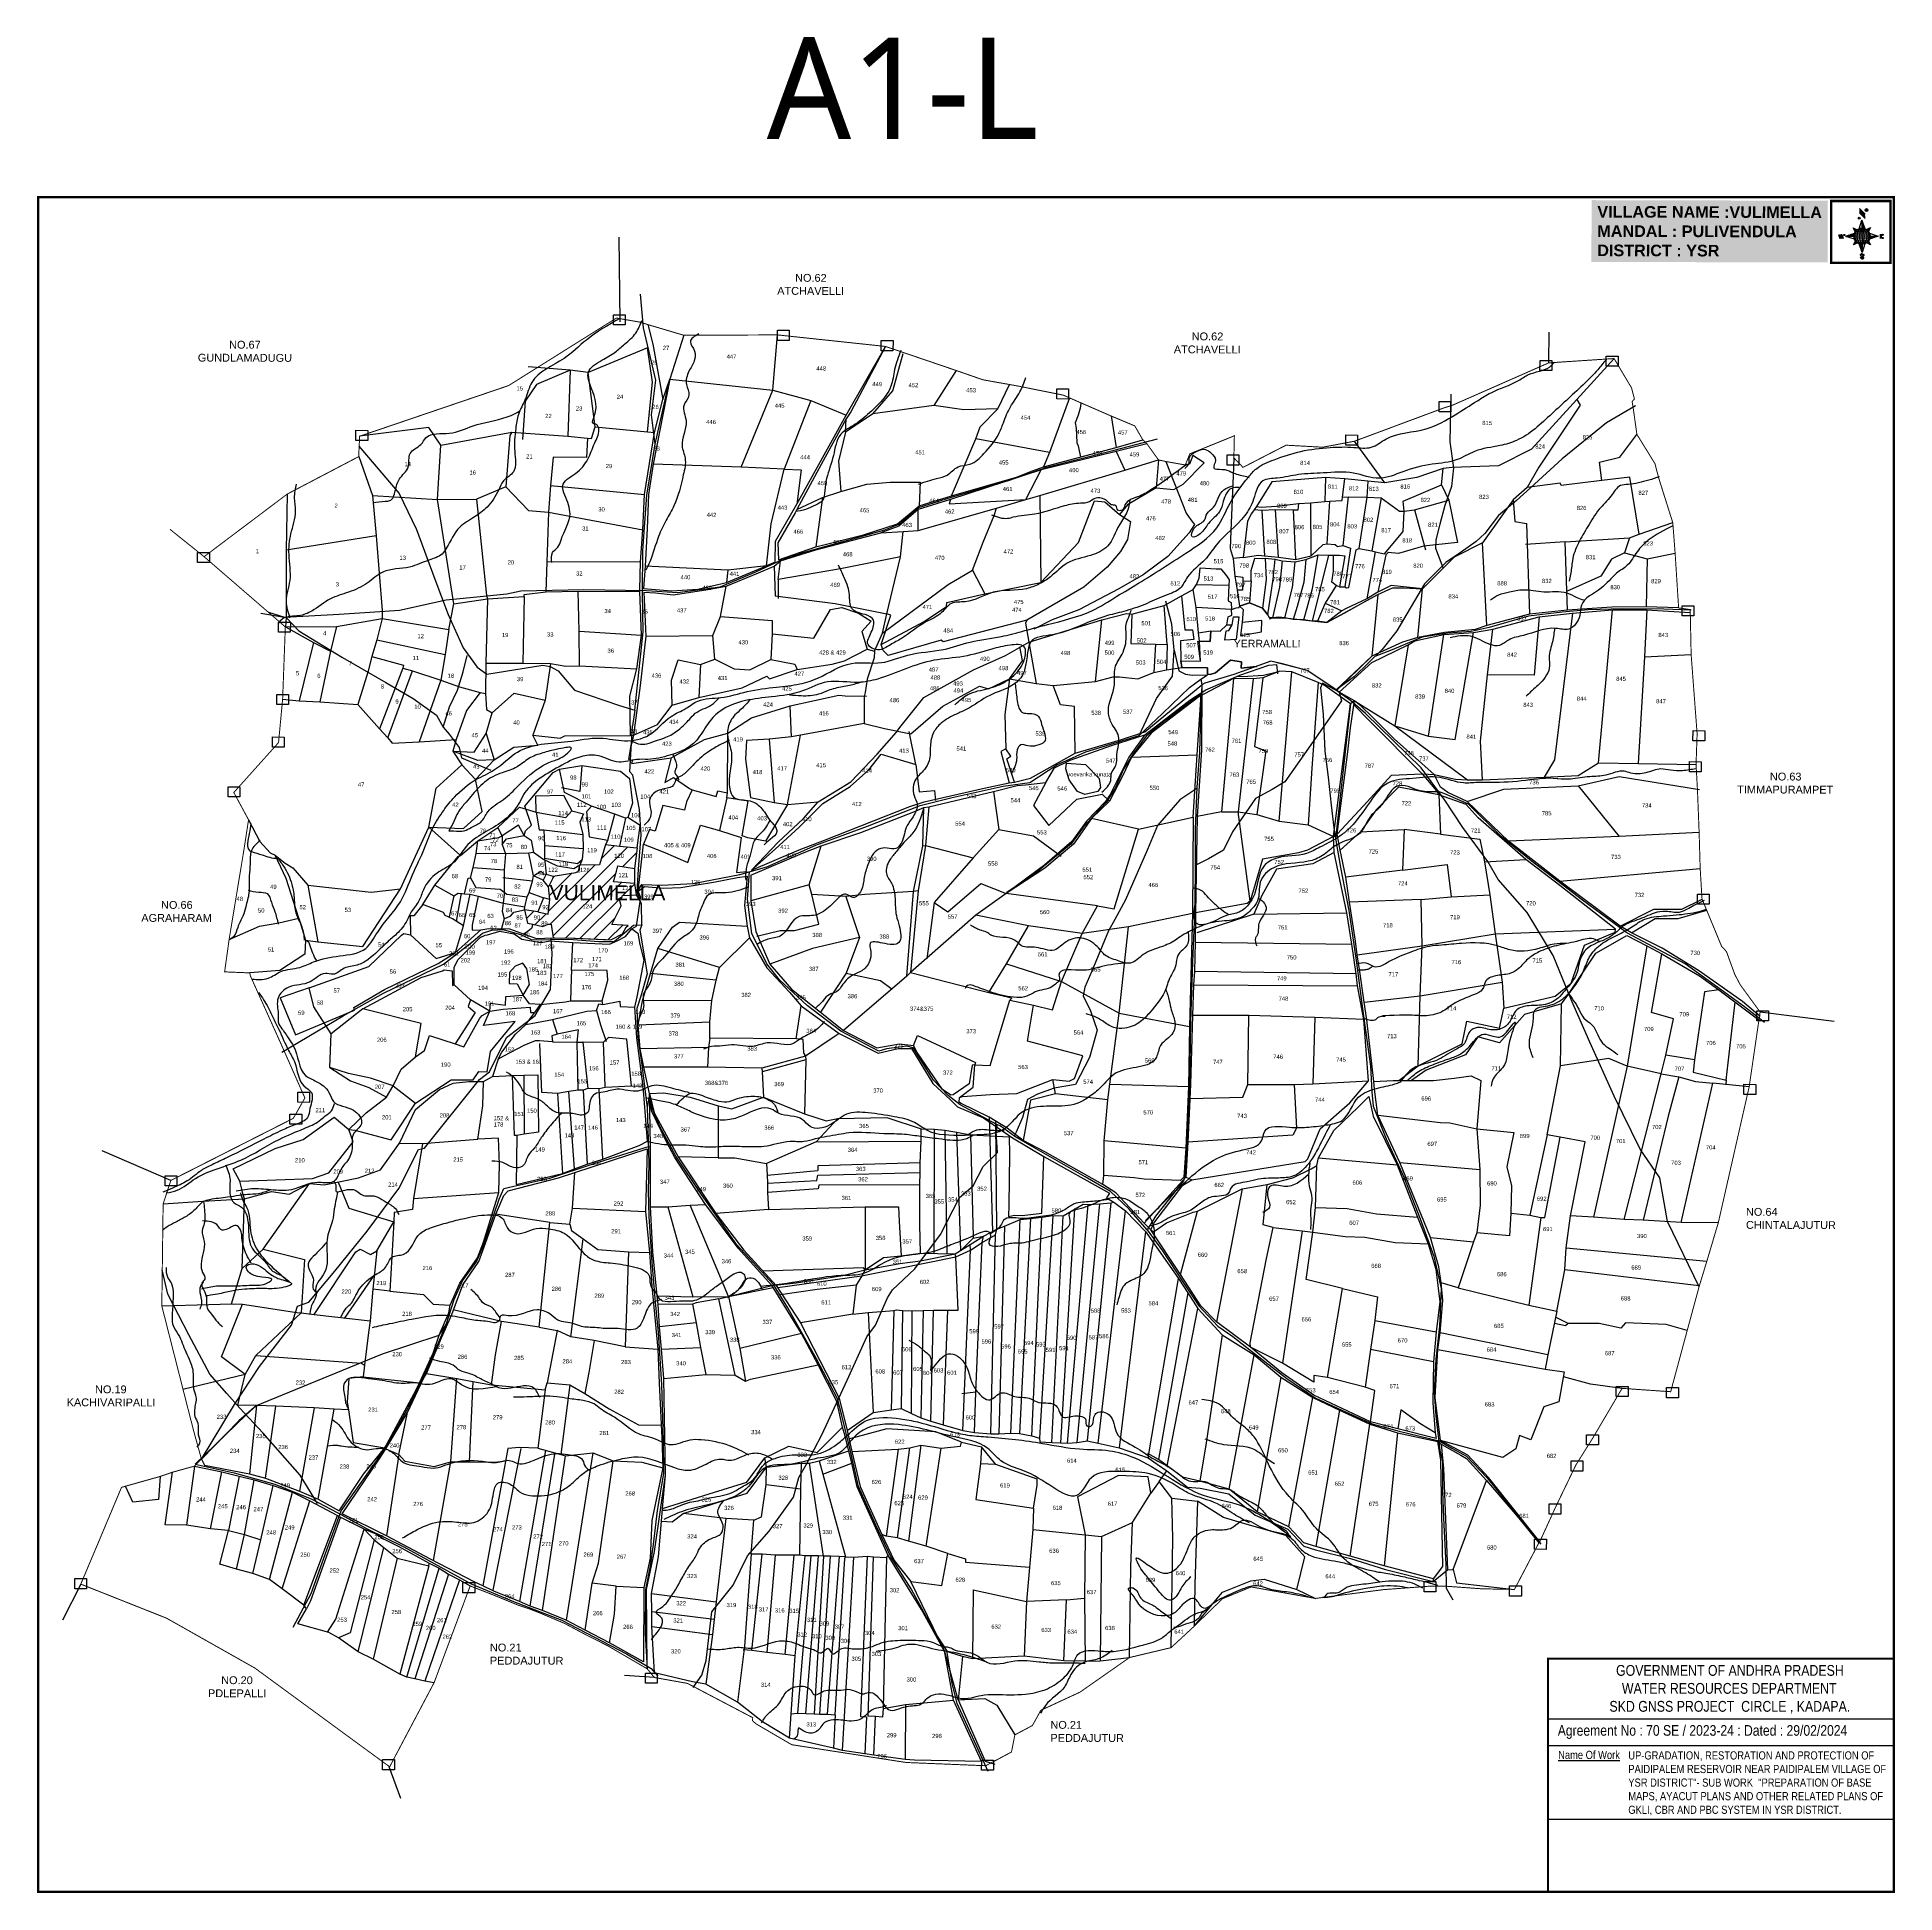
# Model space of a CAD drawing. Header units: inches. Extents: x 203305 to 209081, y 1595524 to 1601295.
import ezdxf
from ezdxf.enums import TextEntityAlignment as Align

# ---------------------------------------------------------------- set-up
doc = ezdxf.new("R2010")
doc.units = ezdxf.units.IN
doc.header["$LTSCALE"] = 15
doc.header["$MEASUREMENT"] = 0
for name, color, linetype in [('bord', 1, 'Continuous'), ('BOUNDRY STONES', 240, 'Continuous'), ('CADAS', 1, 'Continuous'), ('FRAME 025', 7, 'Continuous'), ('PLOTS', 7, 'Continuous'), ('PLOTS NO', 7, 'Continuous'), ('ROADS', 1, 'Continuous'), ('STREAMS', 4, 'Continuous'), ('TEXT', 1, 'Continuous'), ('TITLEBLOCK', 7, 'Continuous'), ('VILLAGE BOUNDARY', 5, 'Continuous'), ('VILLAGE BOUNDRY', 5, 'Continuous')]:
    doc.layers.add(name, color=color, linetype=linetype)
doc.styles.add('ARIALN', font='ARIALN.TTF')
doc.styles.get("Standard").update_dxf_attribs({"font": 'arial.ttf'})
doc.styles.add('TMS', font='trebuc.ttf')
pattern_1 = [(267.297113149, (-8720374.938, 50637915.138), (10.5367255337, -0.497431438), [])]
pattern_2 = [(357.297113149, (-8720374.938, 50637915.138), (0.497431438, 10.5367255337), [])]

# ---------------------------------------------------------------- blocks, each defined once
blk = doc.blocks.new('*X18')
at = {"color": 0, "linetype": 'Continuous'}
for p, q in [((6321.6, 240.5), (6322.3, 241.2)), ((6321.6, 240.3), (6322.3, 241)), ((6321.6, 240.1), (6322.3, 240.8)), ((6321.6, 239.9), (6322.4, 240.7)), ((6321.6, 239.8), (6322.4, 240.6)), ((6321.6, 239.6), (6322.5, 240.5)), ((6321.6, 239.4), (6322.5, 240.3)), ((6321.6, 239.2), (6322.6, 240.2)), ((6321.7, 239.1), (6322.6, 240.1)), ((6321.8, 240.8), (6322.4, 241.4)), ((6321.8, 239), (6322.7, 240)), ((6321.8, 239), (6322.8, 239.9)), ((6321.9, 238.9), (6322.9, 239.8)), ((6322, 238.8), (6323, 239.7)), ((6322.1, 241.3), (6322.4, 241.6)), ((6322.1, 238.7), (6323.1, 239.6)), ((6322.2, 238.6), (6323.1, 239.6)), ((6322.3, 238.5), (6323.2, 239.5)), ((6322.4, 238.5), (6323.3, 239.4)), ((6322.5, 238.4), (6323.4, 239.3)), ((6322.7, 238.4), (6323.6, 239.3)), ((6322.8, 238.3), (6323.7, 239.2)), ((6322.9, 238.3), (6323.8, 239.1)), ((6323.1, 238.2), (6323.9, 239.1)), ((6323.2, 238.2), (6324, 239)), ((6323.3, 238.2), (6324.2, 239)), ((6323.5, 238.1), (6324.3, 238.9)), ((6323.7, 238.1), (6324.4, 238.9)), ((6323.8, 238.1), (6324.6, 238.8)), ((6324.1, 238.2), (6324.7, 238.8)), ((6324.3, 238.3), (6324.9, 238.8)), ((6324.6, 238.3), (6325.1, 238.8)), ((6324.8, 238.4), (6325.2, 238.8)), ((6325.1, 238.5), (6325.4, 238.8)), ((6325.4, 238.6), (6325.6, 238.8))]:
    blk.add_line(p, q, dxfattribs=at)
blk = doc.blocks.new('*X17')
at = {"color": 0, "linetype": 'Continuous'}
for p, q in [((6324.4, 240.3), (6324.5, 240.4)), ((6324.6, 240.3), (6324.8, 240.5)), ((6324.7, 240.2), (6325, 240.5)), ((6324.8, 240.2), (6325.2, 240.6)), ((6325, 240.1), (6325.5, 240.6)), ((6325.1, 240.1), (6325.6, 240.6)), ((6325.2, 240), (6325.8, 240.6)), ((6325.3, 240), (6326, 240.6)), ((6325.4, 239.9), (6326.1, 240.6)), ((6325.5, 239.8), (6326.2, 240.5)), ((6325.6, 239.8), (6326.3, 240.5)), ((6325.7, 239.7), (6326.5, 240.4)), ((6325.9, 239.6), (6326.6, 240.3)), ((6326, 239.5), (6326.7, 240.3)), ((6326, 239.4), (6326.8, 240.2)), ((6326.1, 239.3), (6327, 240.2)), ((6326.2, 239.3), (6327.1, 240.1)), ((6326.3, 239.2), (6327.1, 240)), ((6326.4, 239.1), (6327.2, 239.9)), ((6326.5, 239), (6327.3, 239.8)), ((6326.5, 238.9), (6327.4, 239.7)), ((6326.6, 238.8), (6327.5, 239.6)), ((6326.7, 238.7), (6327.5, 239.5)), ((6326.8, 238.6), (6327.6, 239.4)), ((6326.8, 238.5), (6327.7, 239.3)), ((6326.8, 236.5), (6327.4, 237)), ((6326.9, 238.3), (6327.8, 239.2)), ((6326.9, 238.2), (6327.9, 239.1)), ((6326.9, 236.8), (6327.6, 237.4)), ((6327, 238.1), (6327.8, 239)), ((6327, 237.9), (6327.8, 238.8)), ((6327, 237.8), (6327.8, 238.6)), ((6327, 237.6), (6327.8, 238.4)), ((6327, 237.4), (6327.8, 238.2)), ((6327, 237.3), (6327.8, 238)), ((6327, 237.1), (6327.8, 237.9))]:
    blk.add_line(p, q, dxfattribs=at)
blk = doc.blocks.new('H')
at = {"layer": 'bord', "extrusion": (0.000427885, 0.004792, 0.999988)}
h = blk.add_hatch(dxfattribs=at)
h.set_pattern_fill('LINE', color=8, scale=84.387686, angle=-2.7029, style=0)
h.set_pattern_definition(pattern_2)
h.paths.add_polyline_path([(-492, 786, -0.090992), (-448, 775), (-486, 912)])
h = blk.add_hatch(dxfattribs=at)
h.set_pattern_fill('LINE', color=8, scale=84.387686, angle=-92.7029, style=0)
h.set_pattern_definition(pattern_1)
h.paths.add_polyline_path([(-625, 665, -0.090992), (-615, 710), (-751, 671)])
h = blk.add_hatch(dxfattribs=at)
h.set_pattern_fill('LINE', color=8, scale=84.387686, angle=-92.7029, style=0)
h.set_pattern_definition(pattern_1)
h.paths.add_polyline_path([(-246, 647), (-372, 653, -0.090992), (-382, 609)])
h = blk.add_hatch(dxfattribs=at)
h.set_pattern_fill('LINE', color=8, scale=84.387686, angle=-2.7029, style=0)
h.set_pattern_definition(pattern_2)
h.paths.add_polyline_path([(-504, 533, -0.090992), (-549, 543), (-510, 406)])
for p, q in [((-538, 774, -1216), (-487, 906, -1216)), ((-519, 1020, -1217), (-435, 927, -1216)), ((-516, 1087, -1217), (-432, 994, -1217)), ((-487, 906, -1216), (-493, 780, -1216)), ((-487, 906, -1216), (-448, 769, -1216)), ((-865, 701, -1215), (-847, 638, -1215)), ((-847, 700, -1215), (-829, 637, -1215)), ((-829, 699, -1215), (-811, 636, -1215)), ((-829, 699, -1215), (-811, 698, -1215)), ((-811, 698, -1215), (-794, 635, -1215)), ((-752, 665, -1215), (-615, 704, -1215)), ((-752, 665, -1215), (-625, 659, -1215)), ((-619, 614, -1215), (-752, 665, -1215)), ((-639, 526, -1214), (-606, 585, -1215)), ((-627, 794, -1216), (-567, 760, -1216)), ((-627, 794, -1216), (-584, 747, -1215)), ((-599, 731, -1215), (-627, 794, -1216)), ((-421, 753, -1216), (-359, 781, -1216)), ((-359, 781, -1216), (-405, 739, -1216)), ((-359, 781, -1216), (-392, 721, -1215)), ((-246, 641, -1215), (-383, 603, -1215)), ((-379, 693, -1215), (-246, 641, -1215)), ((-373, 647, -1215), (-246, 641, -1215)), ((-213, 669, -1215), (-217, 601, -1215)), ((-197, 600, -1215), (-194, 668, -1215)), ((-639, 526, -1214), (-593, 568, -1215)), ((-577, 553, -1215), (-639, 526, -1214)), ((-511, 400, -1214), (-549, 537, -1214)), ((-460, 533, -1215), (-511, 400, -1214)), ((-505, 527, -1214), (-511, 400, -1214)), ((-371, 513, -1214), (-431, 546, -1215)), ((-371, 513, -1214), (-414, 560, -1215)), ((-399, 576, -1215), (-371, 513, -1214))]:
    blk.add_line(p, q, dxfattribs=at)
at = {"layer": 'bord', "color": 8, "linetype": 'ByBlock', "extrusion": (0.000427885, 0.004792, 0.999988)}
for p, q in [((-373, 647, -1215), (-625, 659, -1215)), ((-378, 616, -1215), (-623, 628, -1215)), ((-375, 679, -1215), (-620, 691, -1215)), ((-392, 585, -1215), (-611, 595, -1215)), ((-386, 711, -1215), (-605, 722, -1215)), ((-411, 744, -1216), (-578, 752, -1216)), ((-493, 780, -1216), (-505, 527, -1214)), ((-420, 555, -1215), (-587, 562, -1215))]:
    blk.add_line(p, q, dxfattribs=at)
at = {"layer": 'bord', "extrusion": (0.000427885, 0.004792, 0.999988), "elevation": -1212}
for points, const_width in [([(-530, 950, 1), (-520, 939, 1)], 14.8), ([(-414, 1073, 1), (-398, 1058, 1)], 22.3), ([(-776, 697, 1), (-769, 690, 1)], 8.9), ([(-180, 618, 1), (-173, 611, 1)], 9.79), ([(-178, 667, 1), (-171, 660, 1)], 9.79), ([(-525, 322, 1), (-533, 329, 1)], 11.1), ([(-490, 362, 1), (-498, 369, 1)], 11.1)]:
    blk.add_lwpolyline(points, format="xyb", close=True, dxfattribs=dict(at, const_width=const_width))
for points, const_width in [([(-522, 960), (-516, 1093)], 1.61), ([(-434, 933), (-428, 1066)], 1.61), ([(-870, 707), (-846, 706)], 0.642), ([(-829, 643), (-855, 644)], 0.642), ([(-829, 643), (-821, 678)], 0.642), ([(-811, 642), (-784, 641)], 0.642), ([(-793, 641), (-782, 694)], 0.642), ([(-177, 605), (-226, 607)], 0.706), ([(-223, 676), (-174, 673)], 0.706), ([(-195, 645), (-185, 644)], 0.706)]:
    blk.add_lwpolyline(points, dxfattribs=dict(at, const_width=const_width))
for points in [[(-537, 317), (-531, 310), (-520, 307), (-505, 307), (-494, 310), (-486, 318), (-487, 326), (-491, 333), (-494, 336), (-503, 341), (-522, 347), (-530, 352), (-534, 355), (-537, 363), (-537, 373), (-530, 381), (-520, 384), (-504, 384), (-493, 380), (-487, 373)], [(-522, 348), (-526, 354), (-528, 361), (-528, 371), (-526, 375), (-521, 381), (-515, 384)], [(-505, 307), (-499, 312), (-497, 319), (-497, 327), (-501, 335), (-509, 343)]]:
    blk.add_lwpolyline(points, dxfattribs=at)
at = {"layer": 'bord', "extrusion": (0.000427885, 0.004792, 0.999988)}
for centre, radius in [((-525, 944, -1212), 14.8), ((-406, 1065, -1212), 22.3), ((-773, 694, -1212), 8.9), ((-498, 659, -1212), 127), ((-177, 615, -1212), 9.79), ((-174, 663, -1212), 9.79), ((-529, 325, -1212), 11.1), ((-494, 365, -1212), 11.1)]:
    blk.add_circle(centre, radius, dxfattribs=at)
at = {"layer": 'bord', "color": 8, "linetype": 'ByBlock', "extrusion": (0.000427885, 0.004792, 0.999988)}
for centre, radius, start, end in [((-482, 658, -1212), 128, 94.9254, 259.6691), ((-437, 656, -1212), 141, 113.2864, 241.308), ((-316, 651, -1212), 222, 142.5892, 212.0053), ((-560, 662, -1212), 141, 293.2864, 61.308), ((-681, 668, -1212), 222, 322.5892, 32.0053), ((-515, 660, -1212), 128, 274.9254, 79.6691)]:
    blk.add_arc(centre, radius, start, end, dxfattribs=at)
at = {"layer": 'bord', "extrusion": (0.000427885, 0.004792, 0.999988)}
for points in [[(-516, 1093, -1212), (-431, 1000, -1212), (-519, 1026, -1212), (-434, 933, -1212)], [(-864, 707, -1212), (-846, 706, -1212), (-846, 644, -1212), (-829, 643, -1212)], [(-829, 705, -1212), (-811, 704, -1212), (-811, 642, -1212), (-793, 641, -1212)], [(-193, 674, -1212), (-197, 606, -1212), (-213, 675, -1212), (-216, 607, -1212)]]:
    blk.add_solid(points, dxfattribs=at)
at = {"layer": 'bord', "extrusion": (0.000427885, 0.004792, 0.999988), "xscale": 7.977342409717546, "yscale": 7.977342409717546, "zscale": 7.977342409717546, "rotation": 138.0840426661453}
for name, p in [('*X17', (38301, -31929, -1212)), ('*X18', (38314, -31951, -1212))]:
    blk.add_blockref(name, p, dxfattribs=at)

msp = doc.modelspace()

# ---------------------------------------------------------------- hatches: boundary and pattern name
at = {"layer": 'PLOTS'}
h = msp.add_hatch(dxfattribs=at)
h.set_pattern_fill('ANSI31', color=40, scale=10.148613, angle=-0.14175)
h.set_pattern_definition([(44.85825, (191097.96, 1593121.116), (-22.72785, 22.84058), [])])
h.paths.add_polyline_path([(204894, 1598567.6), (204861.2, 1598574.8), (204819.6, 1598581), (204829.7, 1598539.4), (204845.6, 1598536.2), (204877.3, 1598529.4), (204893.9, 1598536.4), (204903.2, 1598536.2), (204909.3, 1598494.3), (204973.7, 1598493.4), (205088.9, 1598488.3), (205124.3, 1598506.3), (205135.7, 1598527.6), (205142.4, 1598532.7), (205091.6, 1598535.8), (205120.2, 1598593), (205114.4, 1598616.9), (205122.9, 1598616.9), (205124.4, 1598626.1), (205167.4, 1598627.4), (205162, 1598662.9), (205096.8, 1598667.8), (205106, 1598700.9), (205110.2, 1598718.4), (205162.1, 1598710), (205170.7, 1598774), (205115.8, 1598779), (205071.7, 1598784.5), (205052.8, 1598721.2), (204992, 1598720.2), (204991, 1598696.9), (204979.9, 1598697.6), (204909.4, 1598685.5), (204895.1, 1598652.1), (204899.1, 1598613.5)])
h.paths.add_polyline_path([(204885.8, 1598598.6), (205288.3, 1598597.6), (205288.4, 1598669.1), (204885.9, 1598670.1)], flags=9)
h.paths.add_polyline_path([(204989.2, 1598695.2), (205026.2, 1598695.1), (205026.2, 1598715), (204989.3, 1598715.1)], flags=24)
h.paths.add_polyline_path([(204997.1, 1598582.3), (205033.9, 1598582.2), (205033.9, 1598601.8), (204997.1, 1598601.9)], flags=24)
h.paths.add_polyline_path([(205119.9, 1598638.9), (205156.9, 1598638.8), (205156.9, 1598658.7), (205120, 1598658.8)], flags=24)
h.paths.add_polyline_path([(205095.8, 1598739.1), (205132.7, 1598739), (205132.7, 1598758.9), (205095.8, 1598759)], flags=24)
h.paths.add_polyline_path([(204872.1, 1598579.4), (204898.9, 1598579.3), (204898.9, 1598599.3), (204872.1, 1598599.3)], flags=25)
h.paths.add_polyline_path([(204845.4, 1598547.4), (204872.2, 1598547.3), (204872.3, 1598567.3), (204845.5, 1598567.3)], flags=24)
h.paths.add_polyline_path([(204868.6, 1598528.5), (204895.4, 1598528.5), (204895.5, 1598548.4), (204868.7, 1598548.5)], flags=25)

# ---------------------------------------------------------------- linework, layer by layer
at = {"color": 5, "const_width": 7.28}
msp.add_lwpolyline([(203308.2, 1600797.1), (209077.4, 1600797.1), (209077.4, 1595528), (203308.2, 1595528)], close=True, dxfattribs=at)
at = {"layer": 'BOUNDRY STONES'}
for points in [[(205096.7, 1600431.5), (205133.3, 1600431.4), (205133.3, 1600399.8), (205096.6, 1600399.9)], [(205606.8, 1600383.2), (205643.4, 1600383.1), (205643.4, 1600351.5), (205606.7, 1600351.6)], [(205929.2, 1600351.2), (205965.9, 1600351.1), (205965.8, 1600319.5), (205929.2, 1600319.6)], [(207977.7, 1600289.6), (208014.3, 1600289.5), (208014.2, 1600257.9), (207977.6, 1600258)], [(208183.9, 1600303.2), (208220.5, 1600303.1), (208220.4, 1600271.5), (208183.8, 1600271.6)], [(206474.9, 1600201.2), (206511.5, 1600201.1), (206511.5, 1600169.5), (206474.8, 1600169.6)], [(207663.9, 1600161.5), (207700.5, 1600161.4), (207700.5, 1600129.8), (207663.8, 1600129.9)], [(204295.8, 1600072.1), (204332.4, 1600072), (204332.4, 1600040.4), (204295.7, 1600040.5)], [(207373.9, 1600057.6), (207410.6, 1600057.5), (207410.5, 1600025.9), (207373.9, 1600026)], [(207004.8, 1599995.4), (207041.4, 1599995.4), (207041.4, 1599963.8), (207004.7, 1599963.8)], [(203803.4, 1599692.5), (203840, 1599692.4), (203840, 1599660.8), (203803.3, 1599660.9)], [(208419.7, 1599526.8), (208456.3, 1599526.7), (208456.3, 1599495.1), (208419.6, 1599495.2)], [(204055.2, 1599475.7), (204091.9, 1599475.7), (204091.8, 1599444.1), (204055.1, 1599444.1)], [(204049.9, 1599250.9), (204086.6, 1599250.9), (204086.5, 1599219.3), (204049.8, 1599219.3)], [(204036.2, 1599118.6), (204072.9, 1599118.5), (204072.8, 1599086.9), (204036.1, 1599087)], [(208453.4, 1599138.2), (208490, 1599138.1), (208489.9, 1599106.5), (208453.3, 1599106.6)], [(208442.6, 1599041.9), (208479.2, 1599041.8), (208479.2, 1599010.2), (208442.5, 1599010.3)], [(203898.4, 1598963.9), (203935.1, 1598963.8), (203935, 1598932.2), (203898.3, 1598932.3)], [(208467.2, 1598630.1), (208503.8, 1598630), (208503.8, 1598598.4), (208467.1, 1598598.5)], [(208651.5, 1598267.1), (208688.1, 1598267), (208688, 1598235.4), (208651.4, 1598235.5)], [(204115, 1598014.1), (204151.7, 1598014), (204151.6, 1597982.4), (204114.9, 1597982.5)], [(208611.7, 1598038.5), (208648.4, 1598038.4), (208648.3, 1598006.8), (208611.7, 1598006.9)], [(204090.6, 1597946.2), (204127.2, 1597946.2), (204127.2, 1597914.6), (204090.5, 1597914.6)], [(203702.2, 1597754.1), (203738.9, 1597754), (203738.8, 1597722.4), (203702.2, 1597722.5)], [(208214.8, 1597099), (208251.5, 1597098.9), (208251.4, 1597067.3), (208214.8, 1597067.4)], [(208371.4, 1597095.6), (208408.1, 1597095.5), (208408, 1597063.9), (208371.3, 1597064)], [(208122.6, 1596948.7), (208159.3, 1596948.7), (208159.2, 1596917.1), (208122.5, 1596917.1)], [(208074.2, 1596867.6), (208110.9, 1596867.5), (208110.8, 1596835.9), (208074.2, 1596836)], [(208006.2, 1596733.9), (208042.8, 1596733.8), (208042.7, 1596702.2), (208006.1, 1596702.3)], [(207960.7, 1596624.2), (207997.4, 1596624.1), (207997.3, 1596592.5), (207960.6, 1596592.6)], [(203421.4, 1596501.5), (203458, 1596501.4), (203457.9, 1596469.8), (203421.3, 1596469.9)], [(204628.6, 1596489.3), (204665.3, 1596489.2), (204665.2, 1596457.6), (204628.5, 1596457.7)], [(207617.5, 1596492.1), (207654.2, 1596492), (207654.1, 1596460.4), (207617.4, 1596460.5)], [(207883.3, 1596478.6), (207920, 1596478.6), (207919.9, 1596447), (207883.3, 1596447)], [(205196.1, 1596207.8), (205232.7, 1596207.7), (205232.7, 1596176.1), (205196, 1596176.2)], [(204378.8, 1595938.8), (204415.4, 1595938.7), (204415.4, 1595907.1), (204378.7, 1595907.2)], [(206241.6, 1595937.4), (206278.3, 1595937.3), (206278.2, 1595905.7), (206241.5, 1595905.8)]]:
    msp.add_lwpolyline(points, close=True, dxfattribs=at)
at = {"layer": 'FRAME 025', "lineweight": -3, "elevation": 9.1}
for points in [[(208002.6, 1596065.9), (209077.4, 1596065.9)], [(208002.2, 1595983), (209076.9, 1595983)], [(207999.8, 1595753.9), (209074.6, 1595753.9)]]:
    msp.add_lwpolyline(points, dxfattribs=at)
at = {"layer": 'PLOTS'}
for points in [[(205315, 1600367.8), (205271.6, 1600231.1), (205220.5, 1599966.9), (205205.7, 1599872.2), (205201.6, 1599766.9), (205194.7, 1599649.2), (205189.9, 1599580.5)], [(205203.1, 1600401), (205218.7, 1600340.1), (205250, 1600167.5)], [(205493.5, 1599957.3), (205591.7, 1600196.5), (205606.9, 1600368.8)], [(205202.4, 1600067.2), (205218.3, 1600222.2), (205202.6, 1600328.2), (205018.1, 1600251.6)], [(205189.9, 1599580.5), (205277.4, 1599573.2), (205358.8, 1599578), (205448.1, 1599598.8), (205572.8, 1599651.1), (205599, 1599661.8), (205600, 1599727.2), (205666.5, 1599842.7), (205820.5, 1600118.8), (205942.3, 1600333)], [(205942.3, 1600333), (205835.2, 1600129.9), (205820.2, 1600107.7), (205742.3, 1599965.6), (205666.4, 1599826.4), (205661.8, 1599815.4), (205607.5, 1599722.2), (205609.3, 1599669.5), (205725.5, 1599709.7), (205874.3, 1599746.7), (205980.3, 1599781.3), (206046.9, 1599837.7), (206148, 1599868.6), (206350, 1599926), (206399.9, 1599946.5), (206434.2, 1599958.3), (206660.1, 1600019.1), (206742.4, 1600042.9)], [(205903.1, 1600123.6), (205964.9, 1600194.7), (205997.1, 1600311)], [(204781.1, 1600066.6), (204954.8, 1600054.4), (205016.2, 1600047.6), (205028.6, 1600046.8), (205039.8, 1600083.4), (205018.1, 1600251.6), (204962.1, 1600259), (204954.8, 1600054.4)], [(204962.1, 1600259), (204857.8, 1600214.4), (204822.1, 1600163.1), (204813.9, 1600043.2)], [(204962.1, 1600259), (204831.6, 1600269.3)], [(206162.3, 1600258.6), (206093.2, 1600149.8)], [(208208, 1600295.3), (208091.8, 1600168.1), (207951.7, 1600014), (207848.7, 1599961.2), (207704.6, 1599956.5), (207676.9, 1599953.1), (207594.7, 1599925.7), (207495.2, 1599909.3), (207442.2, 1599914.5), (207370.9, 1599921.8), (207310.9, 1599925.2), (207144, 1599912.4), (207095.9, 1599835.5), (207088.7, 1599824.9), (207080.2, 1599813.9), (207068, 1599790.1), (207055, 1599676.3), (207023.4, 1599673.8)], [(204023.9, 1599506.8), (204073.9, 1599490.9), (204079.4, 1599489.8), (204076.3, 1599460.8), (204235.5, 1599462.1), (204377.5, 1599486.5), (204584.9, 1599452.3), (204600.5, 1599532.6), (204704.5, 1599548.4), (204818.7, 1599555.5), (204819.2, 1599561.5), (204886.8, 1599569.7), (204987, 1599571.5), (205178.5, 1599571.1), (205178.2, 1599577), (205180.6, 1599663.6), (205188.4, 1599762.2), (205193, 1599872.9), (205224.4, 1600065.3), (205250, 1600167.5), (205271.6, 1600231.1)], [(205271.6, 1600231.1), (205591.7, 1600196.5), (205710.1, 1600165.1), (205820.5, 1600118.8)], [(206148, 1599868.6), (206223.1, 1600045.2), (206237.1, 1600082.6), (206291.8, 1600139), (206328.4, 1600214.5)], [(205710.1, 1600165.1), (205627, 1599951)], [(206291.8, 1600139), (206185.9, 1600135.5), (206093.2, 1600149.8), (205903.1, 1600123.6), (205817.6, 1600066.7), (205796.6, 1599976.2), (205804, 1599881.6)], [(206514.8, 1600172.9), (206452.9, 1600003.2), (206434.2, 1599958.3)], [(208091.8, 1600168.1), (208102.8, 1600150.5), (207974.5, 1599957.2), (207937.5, 1599894.7), (207894.3, 1599856), (207799.2, 1599721.9), (207710.3, 1599678.1), (207612.7, 1599579), (207514.4, 1599590), (207473.1, 1599568.4), (207438.7, 1599548.6), (207375.3, 1599518.4), (207361.2, 1599510.5), (207314.8, 1599474.5), (207286.3, 1599478.5), (207269.1, 1599479.2), (207243.7, 1599482.6), (207210.1, 1599484.3), (207184.3, 1599489.3), (207165.1, 1599491.2), (207146, 1599488.8), (207135.6, 1599489.7), (207131.3, 1599498.5), (207114.4, 1599519.2), (207074.3, 1599535.8), (207042.9, 1599525.7)], [(204600.5, 1599532.6), (204549.9, 1599856.6), (204560.3, 1600026.2), (204522.8, 1600081.3), (204307.4, 1600053.8)], [(205039.8, 1600083.4), (205202.4, 1600067.2), (205224.4, 1600065.3)], [(205817.6, 1600066.7), (205820.2, 1600107.7)], [(206644.1, 1600116.7), (206660.1, 1600019.1)], [(204560.3, 1600026.2), (204781.1, 1600066.6), (204774.6, 1600056), (204761.5, 1599896.8), (204670.5, 1599857.6)], [(205016.2, 1600047.6), (205013.1, 1599987.6), (204909.3, 1599988.9), (204900.6, 1599901), (204894.1, 1599817.7), (204889.5, 1599661.9), (204886.8, 1599569.7)], [(206755.4, 1600030.1), (206660, 1600005.8), (206426.6, 1599948.8), (206144.3, 1599856.6), (206044.1, 1599826.2), (205983.7, 1599774.6), (205927.5, 1599753.3)], [(206452.9, 1600003.2), (206223.1, 1600045.2)], [(207495.2, 1599909.3), (207400.9, 1600038.3)], [(208170.3, 1599916.5), (208162.8, 1599973.6), (208225.7, 1599988.6), (208278.9, 1600059.5)], [(203901.5, 1598488.9), (203996.3, 1598530.1), (204055.6, 1598540.8), (204118.2, 1598555.3), (204079.2, 1598678.7), (204045, 1598751.2), (204076, 1598726.2), (204099.9, 1598711.6), (204146.3, 1598657.9), (204342.7, 1598636), (204434.1, 1598646.4), (204522, 1598838.6), (204544.9, 1598959.9), (204624.8, 1599031.8), (204667.8, 1598986.2), (204725.9, 1599047.7), (204786.5, 1599087.1), (204861, 1599093.5), (204846.3, 1599123.9), (204930.8, 1599115.2), (204945.5, 1599122.2), (205149.9, 1599123.2), (205158.4, 1599123.9), (205234, 1599157.7), (205278.7, 1599217.8), (205362.3, 1599241.7), (205497.3, 1599271.5), (205573.4, 1599307.3), (205581.8, 1599299.8), (205668.3, 1599328.5), (205776.9, 1599345.2), (205815, 1599355.8), (205885, 1599391.9), (205908.7, 1599385.6), (205932.7, 1599441.4), (205946.3, 1599501.5), (205988.9, 1599679.1), (205997.4, 1599757.9), (206043.8, 1599760.2), (206287.3, 1599830.5), (206379.1, 1599856.9), (206422.3, 1599869), (206687.2, 1599948.1), (206791.2, 1599980.4)], [(204304.4, 1599990.4), (204347.8, 1599869.2), (204358.7, 1599743.9), (204377.6, 1599512.1), (204377.5, 1599486.5)], [(205572.8, 1599651.1), (205586.8, 1599780.9), (205627, 1599951), (205493.5, 1599957.3), (205220.5, 1599966.9)], [(206660, 1600005.8), (206687.2, 1599948.1)], [(206791.2, 1599980.4), (206784.2, 1599893.6), (206839.2, 1599887.7), (206868.5, 1599904.6), (206933.3, 1599971.3), (206897.7, 1599994), (206887.3, 1599967.2), (206874.6, 1599964.4)], [(207025.7, 1599986.7), (207023.4, 1599931.1), (207015.8, 1599759.6), (207013.9, 1599704.6), (207023.4, 1599673.8), (207028.8, 1599618.3), (207035.8, 1599575.2), (207042.9, 1599525.7), (207054.3, 1599514.7), (207051.6, 1599474.1), (207046.7, 1599433.7), (207111.5, 1599445.3), (207112.5, 1599480.7), (207051.6, 1599474.1)], [(205627, 1599951), (205679.9, 1599949), (205666.5, 1599842.7)], [(205666.4, 1599826.4), (205746.5, 1599863.6), (205804, 1599881.6), (205884.5, 1599904.5), (205957.2, 1599911.2), (206050.3, 1599910.6), (206046.9, 1599837.7)], [(206144.3, 1599856.6), (206140.5, 1599843.6), (206379.1, 1599856.9), (206426.6, 1599948.8)], [(207055, 1599676.3), (207102.1, 1599684.4), (207121, 1599681.5), (207165, 1599677.4), (207217.4, 1599670.7), (207266, 1599681.5), (207303.1, 1599716.8), (207314.8, 1599719.2), (207340.5, 1599717.4), (207348.3, 1599711), (207364.8, 1599714.1), (207387.9, 1599706.1), (207370.7, 1599585.4), (207376.1, 1599582.8), (207382.8, 1599583.5), (207406.1, 1599700.7), (207413.8, 1599704.2), (207454.4, 1599697.1), (207465.5, 1599694.2), (207494.3, 1599688.4), (207552.3, 1599757.9), (207555.4, 1599820.7), (207552.3, 1599851.4), (207671.5, 1599903.1), (207676.9, 1599953.1)], [(207095.9, 1599835.5), (207110.3, 1599833.3), (207158.3, 1599836.1), (207226.6, 1599844.1), (207265.1, 1599846.2), (207308.8, 1599850.7), (207322.9, 1599852.3), (207362.7, 1599853.5), (207364, 1599864.6), (207370.9, 1599921.8)], [(207310.9, 1599925.2), (207308.8, 1599850.7)], [(207442.2, 1599914.5), (207439.7, 1599864.1), (207413.8, 1599704.2)], [(207671.5, 1599903.1), (207694.2, 1599855), (207721.4, 1599723.2), (207615, 1599711.6), (207537.4, 1599689.3), (207505.6, 1599692.6), (207497.8, 1599684.6), (207473.1, 1599568.4)], [(208286.3, 1599749.1), (208256.8, 1599926), (208170.3, 1599916.5), (208043.1, 1599900.8), (208040.7, 1599907.4), (207937.5, 1599894.7)], [(204082, 1599873.8), (204078.8, 1599699.6), (204079.4, 1599489.8)], [(204347.8, 1599869.2), (204549.9, 1599856.6), (204670.5, 1599857.6), (204702.2, 1599558.6), (204704.5, 1599548.4)], [(204761.5, 1599896.8), (204832.6, 1599822.4), (204894.1, 1599817.7), (205188.4, 1599762.2)], [(204900.6, 1599901), (205193, 1599872.9)], [(205746.5, 1599863.6), (205725.5, 1599709.7)], [(206212.8, 1599636.9), (206251.2, 1599563.6), (206425, 1599599.2), (206542.4, 1599723.1), (206592.8, 1599853.2), (206624.9, 1599849.3), (206670, 1599810.3), (206704.5, 1599788.6), (206694.8, 1599732.3), (206673.1, 1599695), (206632.2, 1599646.6), (206559.5, 1599584), (206382, 1599481.5), (206121.5, 1599414.3), (206115.2, 1599419.5), (205950.3, 1599371.5), (205935, 1599387.5), (205929.3, 1599406.4), (205958.7, 1599496.9), (205946.3, 1599501.5)], [(206422.3, 1599869), (206425, 1599599.2)], [(206784.2, 1599893.6), (206695.5, 1599840.3), (206670, 1599810.3)], [(207266, 1599681.5), (207265.1, 1599846.2)], [(207322.9, 1599852.3), (207314.8, 1599719.2)], [(207364, 1599864.6), (207381.6, 1599865.5), (207439.7, 1599864.1), (207484.2, 1599862), (207540.9, 1599820.5), (207555.4, 1599820.7), (207587.9, 1599824.6), (207694.2, 1599855)], [(207381.6, 1599865.5), (207364.8, 1599714.1)], [(207484.2, 1599862), (207454.4, 1599697.1)], [(207894.3, 1599856), (207899.1, 1599788.7), (207936, 1599782.1), (207945.4, 1599500.5)], [(205932.7, 1599441.4), (206137.4, 1599592.5), (206212.8, 1599636.9), (206245.8, 1599724.4), (206280.5, 1599806.8), (206287.3, 1599830.5)], [(206043.8, 1599760.2), (206044.1, 1599826.2)], [(207226.6, 1599844.1), (207224.4, 1599823.9), (207210.6, 1599823.9), (207155.4, 1599824.9), (207112.4, 1599823.2), (207088.7, 1599824.9)], [(207112.4, 1599823.2), (207121, 1599681.5)], [(207165, 1599677.4), (207155.4, 1599824.9)], [(207210.6, 1599823.9), (207217.4, 1599670.7)], [(207587.9, 1599824.6), (207621.5, 1599700.8)], [(204358.7, 1599743.9), (204078.8, 1599699.6)], [(205191.5, 1599569.3), (205227.7, 1599567.1), (205282.5, 1599560.8), (205384, 1599576.5), (205447.1, 1599587.5), (205547.9, 1599628.7), (205596.4, 1599649.3), (205615.6, 1599665.8), (205725.9, 1599700.8), (205860.1, 1599736.2), (205927.5, 1599753.3), (205997.4, 1599757.9)], [(208055.9, 1599725.6), (208255.7, 1599737.5), (208286.3, 1599749.1), (208390.5, 1599785.1)], [(208255.7, 1599737.5), (208240.6, 1599691.4), (208310.6, 1599672.2), (208397.8, 1599690.6)], [(205988.9, 1599679.1), (205802.5, 1599641.3), (205608.5, 1599608), (205608.7, 1599549.1)], [(207054, 1599603.5), (207079.5, 1599604.1), (207079.9, 1599635.8), (207090.6, 1599674.5), (207113.4, 1599673.5), (207123.4, 1599674.8), (207154.5, 1599671.4), (207176, 1599666.7), (207216.7, 1599663.3), (207249.9, 1599670.8), (207288, 1599684.6), (207320.5, 1599684.3), (207335.8, 1599684.2), (207354, 1599683.5), (207371.2, 1599682.2), (207354.7, 1599585.6), (207370.7, 1599585.4)], [(207123.4, 1599674.8), (207126.6, 1599608.6), (207114.4, 1599519.2)], [(207243.7, 1599482.6), (207270.2, 1599580.3), (207288, 1599684.6)], [(207320.5, 1599684.3), (207269.1, 1599479.2)], [(207354.7, 1599585.6), (207343.5, 1599589.2), (207330.6, 1599599.9), (207335.3, 1599634.6), (207335.8, 1599684.2)], [(207465.5, 1599694.2), (207438.7, 1599548.6)], [(207812.2, 1599464.7), (207799.2, 1599721.9)], [(208063.5, 1599513.4), (208055.9, 1599725.6), (207932.3, 1599716.8)], [(208240.6, 1599691.4), (208199.9, 1599671.1), (208167, 1599618.6), (208060.3, 1599570.8)], [(208310.6, 1599672.2), (208307.3, 1599523.6)], [(205180.6, 1599663.6), (204889.5, 1599661.9)], [(205599, 1599661.8), (205572.8, 1599651.1), (205452.1, 1599637.7), (205194.7, 1599649.2)], [(205452.1, 1599637.7), (205448.1, 1599598.8)], [(205526.3, 1598704.7), (205609.1, 1598791), (205687.8, 1598864.7), (205733.2, 1598916.6), (205835.1, 1598979.4), (205916.4, 1599065.5), (205977.2, 1599133.9), (205987.4, 1599148.2), (206061.2, 1599241.4), (206216.3, 1599327.6), (206315.5, 1599371.9), (206388.2, 1599413.1), (206615.2, 1599482.4), (206691.5, 1599502.3), (206708.6, 1599500), (206809.3, 1599527.3), (206829.7, 1599538.8), (206863.3, 1599557.8), (206899.2, 1599577.5), (206909.5, 1599593.2), (206917.4, 1599611.9), (206921.1, 1599644.4), (206970.4, 1599641.7), (206984.9, 1599641.7), (207002.6, 1599619.9), (207011.4, 1599606.8), (207009.7, 1599590.7), (207008.4, 1599541.8), (207017, 1599536.9), (207018.4, 1599514.7), (207033, 1599519.8), (207042.5, 1599521), (207042.9, 1599525.7)], [(205596.4, 1599649.3), (205599.1, 1599557.6), (205786.3, 1599533.7), (205946.3, 1599501.5)], [(205608.5, 1599608), (205615.6, 1599665.8)], [(207028.8, 1599618.3), (207046.7, 1599616.7), (207053.7, 1599616), (207054, 1599603.5), (207052.3, 1599574.7), (207035.8, 1599575.2)], [(207131.3, 1599498.5), (207148.4, 1599608.9), (207154.5, 1599671.4)], [(207176, 1599666.7), (207167.3, 1599584.2), (207146, 1599488.8)], [(207184.3, 1599489.3), (207207.7, 1599583.1), (207216.7, 1599663.3)], [(207249.9, 1599670.8), (207243.8, 1599600.4), (207222.8, 1599524.2), (207210.1, 1599484.3)], [(204991.1, 1599339.4), (204989.6, 1599447.9), (204987, 1599571.5)], [(205191.5, 1599569.3), (205197.7, 1599432.3), (205179.8, 1599279), (205158.4, 1599123.9), (205154.2, 1599100.3), (205150.4, 1599091.8), (205143.8, 1599050), (205155.9, 1599046.9), (205153.2, 1599035.9), (205275.7, 1599053.8), (205256.5, 1598977.1), (205283.6, 1598992.8), (205333.5, 1598958.6), (205341.6, 1598953.8), (205323.7, 1598917.2), (205317.6, 1598890.6), (205249.7, 1598905.4), (205226.5, 1598826.2), (205209.1, 1598830.8), (205189.5, 1598785), (205251.4, 1598761.7), (205328.2, 1598728.6), (205367.6, 1598844.4), (205426.8, 1598828), (205493.8, 1598806.5), (205479, 1598696.7), (205512.7, 1598700.6)], [(205149.9, 1599123.2), (205147.8, 1599245), (205169.2, 1599330.8), (205183.3, 1599434.9), (205178.5, 1599571.1)], [(205412, 1599360.4), (205406.1, 1599433.7), (205429.7, 1599492.7), (205447.1, 1599587.5)], [(205929.3, 1599406.4), (206062.3, 1599478.1), (206132.3, 1599524.2), (206132.9, 1599536.3), (206251.2, 1599563.6)], [(206863.3, 1599557.8), (206873.4, 1599451.5), (206897, 1599451.4), (206900.9, 1599421.8), (206859.8, 1599417.4), (206861.1, 1599355.6), (206864, 1599334.4)], [(206861.1, 1599355.6), (206921.8, 1599354), (206918.5, 1599416.6), (206916, 1599442.2), (206908.7, 1599521.6), (206899.2, 1599577.5)], [(206909.5, 1599593.2), (207009.7, 1599590.7)], [(207079.5, 1599604.1), (207074.3, 1599535.8)], [(207343.5, 1599589.2), (207309.6, 1599534.9), (207286.3, 1599478.5)], [(207314.8, 1599474.5), (207368.3, 1599504), (207436.9, 1599542.3), (207473.1, 1599561.5), (207518.9, 1599582.6), (207530.8, 1599582.8), (207553.1, 1599582.5), (207612.7, 1599579)], [(207473.1, 1599561.5), (207454.9, 1599369.7)], [(207597.9, 1599428.4), (207612.7, 1599579)], [(204704.5, 1599548.4), (204699.9, 1599348.4), (204698.3, 1599254)], [(204818.7, 1599555.5), (204815.2, 1599348.1)], [(205589.6, 1599439.3), (205719.3, 1599426.2), (205771.1, 1599515.4), (205806.7, 1599521.4), (205859, 1599503.1), (205897.6, 1599478.7), (205868.7, 1599446.2), (205885, 1599391.9)], [(206708.6, 1599500), (206705.2, 1599409.2), (206782.5, 1599407.5), (206818.6, 1599406), (206809.3, 1599527.3)], [(207018.4, 1599514.7), (206908.7, 1599521.6)], [(206953.7, 1599448.2), (206982.8, 1599447.6), (207003.4, 1599467.6), (207007.5, 1599492.3), (207019.6, 1599497.8), (207018.4, 1599514.7)], [(207309.6, 1599534.9), (207361.2, 1599510.5)], [(208408.7, 1599519.7), (208307.3, 1599523.6), (208201.4, 1599522.7), (208063.5, 1599513.4), (207945.4, 1599500.5), (207812.2, 1599464.7), (207776, 1599452.4), (207680.5, 1599443), (207597.9, 1599428.4), (207550.2, 1599413.7), (207454.9, 1599369.7), (207344.1, 1599261.9)], [(207353.3, 1599258.4), (207454.7, 1599350.6), (207567.3, 1599405), (207588.6, 1599417.9), (207678.7, 1599436.9), (207770.7, 1599443.7), (207830.9, 1599453.4), (207975.1, 1599492.3), (208078.6, 1599503.8), (208202.9, 1599513.5), (208309.7, 1599513.6), (208444.9, 1599505.6)], [(208078.6, 1599503.8), (208022.6, 1599047.2), (207990.9, 1598994.1)], [(208159.5, 1599038.5), (208202.9, 1599513.5)], [(208309.7, 1599513.6), (208302.7, 1599368.2), (208282.4, 1599035.6)], [(204076.3, 1599460.8), (204163.5, 1599412.2), (204216.4, 1599384.9), (204183.4, 1599227.7)], [(204235.5, 1599462.1), (204216.4, 1599384.9)], [(204377.5, 1599486.5), (204360.7, 1599420.7), (204344.9, 1599368.4), (204333.2, 1599320.2), (204301.6, 1599219.5)], [(204584.9, 1599452.3), (204573.8, 1599375.2), (204560.2, 1599295.2)], [(204989.6, 1599447.9), (205183.3, 1599434.9)], [(205429.7, 1599492.7), (205590.4, 1599481), (205589.6, 1599439.3), (205586.1, 1599359.5)], [(206382, 1599481.5), (206378, 1599472), (206388.2, 1599413.1), (206411.2, 1599284.5), (206463.8, 1599278.6), (206595.9, 1599291.3), (206650, 1599305.6), (206669.6, 1599305.6), (206727.6, 1599299.4), (206777.2, 1599319.5), (206816.3, 1599327), (206864, 1599334.4), (206943.8, 1599333.6), (206943.4, 1599313.7), (206951.9, 1599313), (206968.5, 1599318.4), (207015.4, 1599357.3), (207049.5, 1599352.3), (207048.5, 1599332.4), (207097, 1599338)], [(206595.9, 1599291.3), (206615.2, 1599482.4)], [(206916, 1599442.2), (206953.7, 1599448.2), (206952.1, 1599415.6), (206918.5, 1599416.6)], [(207003.4, 1599467.6), (207020.5, 1599467.7), (207025.1, 1599492.2), (207041.1, 1599491.7), (207032.9, 1599421.5), (206997.3, 1599420.1), (207001.9, 1599448.7), (207009.9, 1599449.2), (207020.5, 1599467.7)], [(207401, 1599231), (207526.1, 1599152.8), (207630.7, 1599121.4), (207713.9, 1599111.2), (207770.7, 1599443.7)], [(207799, 1598985.4), (207793, 1599105.4), (207814.4, 1599312), (207830.9, 1599453.4)], [(207975.1, 1599492.3), (207959.6, 1599311), (207814.4, 1599312)], [(204163.5, 1599412.2), (204119.3, 1599230.5)], [(204360.7, 1599420.7), (204573.8, 1599375.2)], [(205197.7, 1599432.3), (205406.1, 1599433.7)], [(205908.7, 1599385.6), (205907.6, 1599364.8), (205885.7, 1599297.9), (205878.9, 1599256.5), (205876.4, 1599244.4), (205875.7, 1599160.9), (205939.3, 1599145.4), (206021.2, 1599128.3), (206120.7, 1599214.8), (206234.6, 1599276.1), (206263, 1599268.4), (206327.9, 1599299.2), (206368.5, 1599355.4), (206365.2, 1599372.8), (206360.4, 1599398.8)], [(206782.5, 1599407.5), (206777.2, 1599319.5)], [(206818.6, 1599406), (206816.3, 1599327)], [(207567.3, 1599405), (207526.1, 1599152.8)], [(207630.7, 1599121.4), (207678.7, 1599436.9)], [(204344.9, 1599368.4), (204443.4, 1599342.3), (204441.4, 1599332.8), (204471.2, 1599323.9), (204560.2, 1599295.2), (204617.4, 1599274.6), (204682, 1599256.7), (204698.3, 1599254), (204702.2, 1599204.4), (204719.9, 1599194.1), (204788, 1599254.4), (204883.8, 1599233.1), (204846.3, 1599123.9)], [(204441.4, 1599332.8), (204368.7, 1599144.3)], [(204699.9, 1599348.4), (204815.2, 1599348.1), (204900.6, 1599347.1), (204948.1, 1599338.7), (204991.1, 1599339.4), (205169.2, 1599330.8)], [(204900.6, 1599347.1), (204883.8, 1599233.1)], [(205278.7, 1599217.8), (205277.1, 1599295.1), (205297.6, 1599358.8), (205367.1, 1599344), (205412, 1599360.4), (205472, 1599330.5), (205520.3, 1599327.5), (205586.1, 1599359.5), (205660.3, 1599344.7), (205668.3, 1599328.5)], [(205367.1, 1599344), (205362.3, 1599241.7)], [(205523.5, 1598688.5), (205684.7, 1598757.2), (205742.6, 1598780.4), (205866.2, 1598821.7), (206030.7, 1598885.9), (206061.5, 1598898.9), (206077.3, 1598901), (206278, 1598949.5), (206351.9, 1598968.2), (206378.1, 1598970.1), (206441.5, 1598976.7), (206467.6, 1599022.8), (206516.5, 1599046.6), (206645.3, 1599092.5), (206748.5, 1599124.9), (206888.3, 1599233), (206938.5, 1599265.6), (207044.2, 1599311.2), (207134.5, 1599341.6), (207158.1, 1599343.6), (207161.1, 1599315.3)], [(207976.9, 1596616.3), (207817.1, 1596816.4), (207753.6, 1596884.9), (207668.6, 1596931), (207651.8, 1597064.9), (207659.8, 1597214), (207667.2, 1597265.4), (207675.5, 1597367.8), (207670.8, 1597420.9), (207662.9, 1597470.7), (207637.2, 1597562.4), (207541.3, 1597795.3), (207472.9, 1597942.5), (207463.4, 1598023.9), (207461.4, 1598047.4), (207439.5, 1598239.2), (207431.2, 1598293.7), (207417.1, 1598389.1), (207409.5, 1598441), (207404.2, 1598483.4), (207385.7, 1598605.2), (207373.7, 1598682.2), (207356.6, 1598767), (207347.3, 1598816.5), (207380.5, 1599072.8), (207388.5, 1599146.7), (207401, 1599231), (207353.3, 1599258.4), (207333.6, 1599272.4), (207254, 1599325.2), (207176.9, 1599345.6), (207141.1, 1599354.7), (207025.5, 1599312.6), (206935.4, 1599285.7), (206926.3, 1599280.8), (206925, 1599077.2), (206911.5, 1598871.4), (206906.5, 1598571.8), (206905.2, 1598480.1), (206902.9, 1598389.7), (206900.7, 1598347.7), (206896.8, 1598252.8), (206891, 1598038.3), (206882.5, 1597858.2), (206876.5, 1597750), (206894.6, 1597741.6), (207247, 1597798.4), (207256.2, 1597807.2), (207294, 1597899.7), (207386.5, 1597981.1), (207444.4, 1598049.2), (207430.2, 1598239.8), (207409.8, 1598345.1), (207406.5, 1598382.4), (207392.9, 1598474.4), (207377.5, 1598571.8), (207337.2, 1598759.1), (207335.3, 1598809.4), (207388.3, 1599221.9), (207306.3, 1599279.8), (207287.5, 1599288.4), (207205.7, 1599321.5), (207168.5, 1599323.7), (207116, 1599302.1), (207085.7, 1599299.6), (207024.6, 1599300.8), (206916.8, 1599243.5), (206768.4, 1599130.5), (206707.5, 1599055.7), (206679.4, 1598996.8), (206638.8, 1598919.3), (206583.3, 1598864.9), (206527.3, 1598785.5), (206438.1, 1598710.8), (206317.4, 1598631.6), (206223.8, 1598564.8), (206020.3, 1598386.1), (206008.6, 1598375.3), (205811.5, 1598206), (205915.8, 1598151.5), (205986.4, 1598164.2), (206029.4, 1598159.2), (206041.5, 1598190.7), (206126.5, 1598151.3), (206222.8, 1598105.9), (206220.2, 1598098.8), (206212.5, 1598098.5), (206203, 1598039.9), (206153, 1598005.8), (206145.8, 1598004.4), (206119.9, 1598022.7), (206040.9, 1598137.6), (206029.4, 1598159.2)], [(208302.7, 1599368.2), (208447.6, 1599375.4)], [(204394.5, 1599115.9), (204471.2, 1599323.9)], [(204560.2, 1599295.2), (204492.1, 1599103.4)], [(205526.3, 1598704.7), (205674.2, 1598768), (205752.5, 1598797.2), (206018.4, 1598902.7), (206062.5, 1598917.2), (206249.7, 1598959.8), (206326.9, 1598976.2), (206343.9, 1598977.6), (206393.6, 1598990.6), (206532.2, 1599068.2), (206673.6, 1599109.6), (206748.9, 1599134.8), (206926.3, 1599280.8)], [(206327.9, 1599299.2), (206313.1, 1599188.8), (206316.8, 1599081.5), (206300.8, 1599073.6), (206326.9, 1598976.2)], [(206327.9, 1599299.2), (206411.2, 1599284.5)], [(206532.2, 1599068.2), (206530.1, 1599212.9), (206487, 1599219), (206463.8, 1599278.6)], [(207024.6, 1599300.8), (206987.1, 1598885.7), (206911.5, 1598871.4)], [(207160.5, 1599320.4), (207117.5, 1599310), (207052.5, 1599305.7), (207033.6, 1599306.4)], [(207085.7, 1599299.6), (207039.2, 1598885.4)], [(207116, 1599302.1), (207089.8, 1599088.8), (207124.8, 1599075.5), (207097, 1598877.2)], [(207167.1, 1598856.8), (207205.7, 1599321.5)], [(207287.5, 1599288.4), (207268.6, 1599022.1), (207257.1, 1598845.1)], [(204067.9, 1599236.5), (204119.3, 1599230.5), (204183.4, 1599227.7), (204301.6, 1599219.5), (204368.7, 1599144.3), (204394.5, 1599115.9), (204408.4, 1599099.8), (204492.1, 1599103.4), (204608, 1599110.3), (204597.3, 1599074.8), (204624.8, 1599031.8)], [(204682, 1599256.7), (204639.7, 1599200.6), (204608, 1599110.3)], [(205275.7, 1599053.8), (205380.1, 1599111.1), (205451.9, 1599130.4), (205526.2, 1599178), (205646.5, 1599215.9), (205797.9, 1599248.2), (205817.4, 1599246.2), (205883.8, 1599245.6)], [(205875.7, 1599160.9), (205729.8, 1599133.3), (205678.5, 1599124.6), (205650.2, 1599119.3), (205646.5, 1599215.9)], [(206172.1, 1597997.7), (206214.8, 1598029.3), (206220.2, 1598098.8), (206268.1, 1598096.8), (206328.9, 1598300.1), (206403.2, 1598284.4), (206462, 1598270.2), (206489.8, 1598358.1), (206553.6, 1598507.2), (206601.2, 1598593.6), (206653.7, 1598584.1), (206729.7, 1598832.1), (206899.5, 1598869.1), (206912, 1599063), (206923.1, 1599233.8), (206922.7, 1599248.9)], [(206987.1, 1598885.7), (207039.2, 1598885.4), (207097, 1598877.2), (207167.1, 1598856.8), (207257.1, 1598845.1), (207335.3, 1598809.4), (207347.3, 1598816.5), (207428.8, 1598904.6), (207515.7, 1599000.1), (207611.6, 1599003.8), (207449.3, 1599166.5), (207397.5, 1599219.5)], [(208660.9, 1598250), (208606.9, 1598295.9), (208470.1, 1598392), (208357.6, 1598462.2), (208262.5, 1598509.9), (208226.8, 1598530), (208039.7, 1598670.5), (207879.6, 1598794.1), (207751.4, 1598918.2), (207690.9, 1598945.8), (207668.1, 1598962.2), (207648.1, 1599001.4), (207524.4, 1599113.3), (207455.3, 1599180.8), (207421.3, 1599214.7), (207401, 1599231)], [(204597.3, 1599074.8), (204663.5, 1599071.3), (204701.1, 1599129.7), (204719.9, 1599194.1)], [(207526.1, 1599152.8), (207752.5, 1598985.5)], [(204701.1, 1599129.7), (204725.9, 1599047.7), (204674.6, 1599045.8), (204597.3, 1599074.8)], [(205449.1, 1598929.8), (205451.2, 1598945.2), (205451.9, 1599130.4)], [(205650.2, 1599119.3), (205580.4, 1599112.2), (205510.1, 1599108), (205507.5, 1599049.7), (205522.8, 1598930.2), (205596.5, 1598914.9), (205637.6, 1598908.8), (205733.2, 1598916.6)], [(205580.4, 1599112.2), (205596.5, 1598914.9)], [(205637.6, 1598908.8), (205678.5, 1599124.6)], [(206037.2, 1599032.6), (206016.5, 1599135.7)], [(206748.5, 1599124.9), (206699, 1599055.4), (206641.1, 1598940), (206626.9, 1598918.3), (206567.2, 1598857.1), (206521.4, 1598793.2), (206438.2, 1598721.4), (206317.4, 1598631.6)], [(205526.3, 1598704.7), (205599, 1598769.2), (205673.9, 1598838.4), (205747.4, 1598911.9), (205832.5, 1598964.3), (205891.1, 1599016.7), (205929.3, 1599065.6), (206037.2, 1599032.6), (206047.6, 1598948.1), (206094.9, 1598951.7), (206098.2, 1598920.6)], [(206343.9, 1598977.6), (206320.2, 1599050.3), (206331.7, 1599058.7), (206316.8, 1599081.5)], [(206707.5, 1599055.7), (206912, 1599063)], [(207611.6, 1599003.8), (207648.1, 1599001.4), (207714.5, 1598987.7), (207752.5, 1598985.5), (207799, 1598985.4), (207990.9, 1598994.1), (208096.4, 1598998.3), (208159.5, 1599038.5), (208282.4, 1599035.6), (208462.9, 1599032.7)], [(204522, 1598838.6), (204630.2, 1598834.2), (204688.6, 1598887.2), (204667.8, 1598986.2)], [(204821.5, 1598903.8), (204909.3, 1599007.9), (204928.3, 1599018.9), (204998, 1599029.5), (205118.3, 1599012), (205146.3, 1598989.7), (205155.8, 1598912.9), (205141.7, 1598868.6), (205133.8, 1598866.1), (205100.4, 1598878.4), (205028.6, 1598903), (204944.7, 1598945.5), (204928.3, 1599018.9)], [(204998, 1599029.5), (204992.1, 1598949.5), (204935.4, 1598960.1)], [(207611.6, 1599003.8), (207656, 1598951.6), (207662.7, 1598938.6), (207668.3, 1598816.8), (207554.8, 1598831.1), (207549.9, 1598703.9), (207688.8, 1598722.2)], [(207751.4, 1598918.2), (207865.4, 1598956.8), (208096.4, 1598966.6), (208223.7, 1598995.5), (208473.2, 1598954.8)], [(204856.6, 1598885.1), (204855.1, 1598935.3), (204941.7, 1598937.3), (204966.7, 1598889)], [(205341.6, 1598953.8), (205416.2, 1598933), (205421.6, 1598950.6), (205451.2, 1598945.2)], [(205637.6, 1598908.8), (205569.6, 1598794.7), (205514.3, 1598804.6), (205497.2, 1598810.8), (205515.1, 1598918.5), (205449.1, 1598929.8), (205426.8, 1598828)], [(206278, 1598949.5), (206295, 1598830.7), (206402.7, 1598810.9), (206489.2, 1598747.6)], [(206441.5, 1598976.7), (206402.4, 1598905.6), (206450.3, 1598843), (206537.9, 1598925.3), (206616.5, 1598940.3), (206638.8, 1598919.3)], [(207662.7, 1598938.6), (207537.7, 1598963), (207467.9, 1598892.5), (207419.6, 1598823.2), (207356.6, 1598767)], [(207409.5, 1598441), (207610.9, 1598469.3), (207838.3, 1598506.7), (208212.7, 1598520.5), (208039.2, 1598657), (207933.6, 1598737.1), (207785.2, 1598867.5), (207747.9, 1598908.7), (207662.7, 1598938.6)], [(208096.4, 1598966.6), (208223.9, 1598809)], [(204620.5, 1598750.4), (204674.8, 1598795.7), (204737.3, 1598836.7), (204804.8, 1598900.4), (204856.6, 1598885.1), (204948.6, 1598867.9), (204966.7, 1598889), (205003.7, 1598880.1), (204992.3, 1598854.1), (205001.7, 1598815.3), (205002.7, 1598771.2), (204999.1, 1598737.8), (204992, 1598720.2), (204973.3, 1598708.8), (204922.9, 1598717), (204876.7, 1598738.6), (204848.2, 1598759.1), (204833.7, 1598757.1), (204760.7, 1598754.8), (204757.1, 1598705.4), (204756.9, 1598630), (204753.3, 1598602.2), (204750.8, 1598577.4), (204757.1, 1598553.4), (204748.5, 1598523.5)], [(204819.1, 1598812.6), (204823.1, 1598827.2), (204841.8, 1598844.1), (204821.5, 1598903.8)], [(204856.6, 1598885.1), (204865.3, 1598829.7), (204880.4, 1598829.7), (204882.5, 1598779.9), (204881.7, 1598742), (204887, 1598691.9), (204909.4, 1598685.5), (204979.9, 1598697.6), (204988.2, 1598700.8), (204992, 1598720.2)], [(205028.6, 1598903), (205012.7, 1598886), (205021, 1598808.2), (205079, 1598797.2), (205100.4, 1598878.4)], [(205071.7, 1598784.5), (205115.8, 1598779), (205170.7, 1598774), (205179.4, 1598843.4), (205141.7, 1598868.6)], [(205133.8, 1598866.1), (205115.8, 1598779)], [(206008.6, 1598375.3), (206029.6, 1598637.7), (206058.8, 1598779.9), (206061.5, 1598898.9)], [(206077.3, 1598901), (206067, 1598781.1), (206044, 1598640), (206020.3, 1598386.1)], [(206729.7, 1598832.1), (206583.3, 1598864.9)], [(206899.5, 1598869.1), (206896.6, 1598569.9), (206888, 1598218.6), (206884.4, 1598032.1), (206876, 1597839.6), (206870.6, 1597749.4), (206859.4, 1597739.1), (206746.8, 1597743.2), (206715.6, 1597747.9), (206621.8, 1597755.4)], [(207076.3, 1598607.7), (207039.2, 1598885.4)], [(203961.9, 1598861.1), (203997.3, 1598793.5), (204029.4, 1598758.4), (204045, 1598751.2)], [(204503.6, 1598598), (204541.5, 1598658.2), (204613.3, 1598746.4), (204620.5, 1598750.4), (204522, 1598838.6)], [(204652.4, 1598680.6), (204660.2, 1598712.8), (204670.2, 1598756.5), (204674.8, 1598795.7), (204739.9, 1598806.1), (204750.9, 1598811.4), (204737.3, 1598836.7)], [(204750.1, 1598784.2), (204764.3, 1598801.5), (204819.1, 1598812.6), (204801.1, 1598844.8), (204750.9, 1598811.4)], [(204750.9, 1598811.4), (204750.1, 1598784.2), (204760.7, 1598754.8)], [(204819.1, 1598812.6), (204840.6, 1598797.4), (204848.2, 1598759.1)], [(204880.4, 1598829.7), (205001.7, 1598815.3)], [(206295, 1598830.7), (206214.6, 1598743.2), (206094, 1598603.7), (206071.5, 1598428.8)], [(207335.3, 1598809.4), (207254.5, 1598766.4), (207227, 1598758.5), (207115, 1598738.9), (207076.3, 1598607.7), (207067.1, 1598600.9)], [(207419.6, 1598823.2), (207554.8, 1598831.1)], [(207668.3, 1598816.8), (207790.5, 1598800.4), (207804.9, 1598730), (207821.2, 1598627.2), (207838.3, 1598506.7), (207859.7, 1598356.3), (207864.8, 1598274.9)], [(208472.5, 1598821.1), (208223.9, 1598809), (207879.6, 1598794.1)], [(203696.3, 1597666.5), (203820.1, 1597674.8), (203949.2, 1597682.5), (203944.7, 1597694.5), (203941.2, 1597712.5), (203934.3, 1597737), (203914.4, 1597775.5), (204044.3, 1597839.3), (204132.2, 1597866.7), (204227.8, 1597936.7), (204273.4, 1597898.5), (204327.4, 1597949.7), (204391.3, 1597998.2), (204412, 1598033.3), (204436.7, 1598085.9), (204481.1, 1598123.6), (204508.8, 1598144.1), (204524.4, 1598190.3), (204604.7, 1598164), (204631.3, 1598154.9), (204681.2, 1598244.1), (204688.8, 1598252.6), (204711.9, 1598265.6), (204651.7, 1598300.9), (204601.2, 1598348), (204600.8, 1598402.2), (204612.4, 1598425.2), (204618, 1598431.2), (204681.9, 1598495.3), (204698, 1598502.3), (204705, 1598503.3), (204743.7, 1598515.2), (204787.8, 1598506.6), (204812.1, 1598489.5), (204870.3, 1598479.9), (204900.9, 1598484.3), (204970.2, 1598479.1), (205084.5, 1598474.6), (205110.5, 1598485.7), (205134.4, 1598498.3), (205154.2, 1598522.3), (205168.6, 1598529.8), (205179.5, 1598606.9), (205180.5, 1598622), (205173.6, 1598639.4), (205189.5, 1598785)], [(204633.1, 1598631.3), (204644.3, 1598679.9), (204652.4, 1598680.6), (204668.6, 1598650.9), (204744.1, 1598645.4), (204765.3, 1598630.2), (204827.8, 1598621.2), (204834.5, 1598634.6), (204844.5, 1598670.6), (204848.1, 1598686.4), (204833.7, 1598757.1)], [(204760.7, 1598754.8), (204670.2, 1598756.5)], [(205002.7, 1598771.2), (204882.5, 1598779.9)], [(205079, 1598797.2), (205071.7, 1598784.5), (205052.8, 1598721.2), (204992, 1598720.2)], [(205170.7, 1598774), (205162.1, 1598710), (205162, 1598662.9), (205167.4, 1598627.4)], [(206044, 1598640), (206029.6, 1598637.7), (205878.3, 1598628.7), (205819, 1598622.7), (205713.3, 1598628.9), (205705, 1598658.4), (205742.6, 1598780.4)], [(206058.8, 1598779.9), (206067, 1598781.1)], [(206067, 1598781.1), (206214.6, 1598743.2)], [(207337.2, 1598759.1), (207271.3, 1598724.3), (207158.2, 1598707.5), (207112.7, 1598625.7), (207087.9, 1598568.1), (206910.2, 1598509.4)], [(204660.2, 1598712.8), (204757.1, 1598705.4)], [(204848.1, 1598686.4), (204870.6, 1598701.7), (204879.5, 1598693.5), (204887, 1598691.9)], [(204887, 1598691.9), (204877.8, 1598673.2)], [(204881.7, 1598742), (204984.3, 1598725.1), (204999.1, 1598737.8)], [(205162, 1598662.9), (205096.8, 1598667.8), (205106, 1598700.9), (205110.2, 1598718.4), (205162.1, 1598710)], [(207549.9, 1598703.9), (207373.7, 1598682.2)], [(207688.8, 1598722.2), (207701.3, 1598621.2)], [(207804.9, 1598730), (207933.6, 1598737.1)], [(208039.7, 1598670.5), (208475.7, 1598709.5)], [(204139.5, 1598486.7), (204177.8, 1598481.8), (204317.3, 1598467.3), (204434.1, 1598646.4)], [(204146.3, 1598657.9), (204177.8, 1598481.8)], [(204541.5, 1598658.2), (204599.9, 1598624.7), (204613.7, 1598633.4), (204633.1, 1598631.3), (204650.7, 1598629.5), (204675.4, 1598623.1), (204753.3, 1598602.2)], [(204623.2, 1598632.4), (204607.5, 1598544.6)], [(204844.5, 1598670.6), (204753.1, 1598680.4)], [(204834.5, 1598634.6), (204878.8, 1598618.4), (204861.2, 1598574.8), (204819.6, 1598581)], [(204899.1, 1598613.5), (204895.1, 1598652.1), (204877.8, 1598673.2), (204848.1, 1598686.4)], [(204909, 1598681.6), (204895.1, 1598652.1)], [(205173.6, 1598639.4), (205193.4, 1598653.9), (205253.2, 1598648.7), (205306.5, 1598650.9), (205407.3, 1598667.5), (205482.1, 1598681.1), (205512.6, 1598685.3)], [(205512.6, 1598685.3), (205504.2, 1598594.1), (205512.7, 1598530), (205519.2, 1598494), (205573.5, 1598401), (205644.2, 1598325.5), (205680.2, 1598282.7), (205798.2, 1598196.7), (205919.7, 1598135.1), (205981.6, 1598150.2), (206023.1, 1598150.1), (206089.8, 1598040.8), (206144.6, 1597990.4), (206166.1, 1597968), (206247.5, 1597934.5), (206337.6, 1597872.3), (206434.6, 1597814.4), (206638.5, 1597700.3), (206629.3, 1597685.3), (206652.8, 1597672.5), (206689.1, 1597645), (206751, 1597580.9), (206853.7, 1597434.8), (206882.8, 1597389.6), (206913.5, 1597340.9), (206989, 1597259.9), (207088.5, 1597197.7), (207171.4, 1597128.2), (207271.3, 1597064.7), (207354.1, 1597025.2), (207448.8, 1596981.5), (207534.2, 1596955.2), (207660, 1596927.9), (207669.9, 1596919.2), (207731.3, 1596885.1), (207749.2, 1596874.7), (207810.9, 1596806.4), (207906.3, 1596695.3), (207973.9, 1596612.3)], [(205523.5, 1598688.5), (205523.8, 1598608.8), (205539.3, 1598513.2), (205552.7, 1598481.8), (205583.2, 1598412.4), (205649.8, 1598334.3), (205740.1, 1598262.4), (205811.5, 1598206)], [(205705, 1598658.4), (205523.8, 1598608.8)], [(206094, 1598603.7), (206136, 1598574.8), (206239.4, 1598663.2), (206317.4, 1598631.6)], [(204412, 1598033.3), (204341.2, 1598057.2), (204272.2, 1598071.7), (204214.8, 1598091), (204219.1, 1598195.3), (204164.8, 1598279.8), (204150.8, 1598338.6), (204060.1, 1598307.1), (204108.1, 1598192.3), (204291.2, 1598268.9), (204289.1, 1598277.4), (204385, 1598332.9), (204551.5, 1598414.5), (204605.8, 1598448.3), (204684, 1598518.8), (204709.4, 1598523.1), (204773.4, 1598521.5), (204819, 1598505.6), (204856.9, 1598491.5), (204909.3, 1598494.3), (204973.7, 1598493.4), (205088.9, 1598488.3), (205124.3, 1598506.3), (205135.7, 1598527.6), (205142.4, 1598532.7), (205091.6, 1598535.8), (205120.2, 1598593), (205114.4, 1598616.9), (205122.9, 1598616.9), (205124.4, 1598626.1), (205167.4, 1598627.4), (205179.5, 1598606.9)], [(204150.8, 1598338.6), (204336, 1598404.4), (204437.7, 1598502.8), (204444.9, 1598507.8), (204466, 1598503.3), (204545.8, 1598429.3), (204605.8, 1598448.3), (204630.4, 1598531.5), (204595.9, 1598553.3), (204573.1, 1598563.4), (204567.6, 1598572.3), (204503.6, 1598598), (204476.2, 1598562.5), (204464.5, 1598562.5), (204466, 1598503.3)], [(204599.9, 1598624.7), (204585.6, 1598558.8)], [(204630.4, 1598531.5), (204650.7, 1598629.5)], [(204675.4, 1598623.1), (204656.8, 1598533.2), (204656.8, 1598518.1), (204684, 1598518.8)], [(204753.3, 1598602.2), (204820.5, 1598590.6)], [(204757.1, 1598553.4), (204777.9, 1598562.3), (204786.8, 1598573.6), (204819.6, 1598581), (204820.5, 1598590.6), (204827.8, 1598621.2)], [(204819.6, 1598581), (204829.7, 1598539.4), (204845.6, 1598536.2), (204842.2, 1598523.2), (204819, 1598505.6)], [(204861.2, 1598574.8), (204894, 1598567.6), (204899.1, 1598613.5), (204878.8, 1598618.4)], [(205542.1, 1598499.4), (205614.9, 1598517), (205659.9, 1598516.4), (205735.3, 1598536.6), (205713.3, 1598628.9)], [(205819, 1598622.7), (205861.7, 1598494.7), (205820.3, 1598383.8), (205740.1, 1598262.4)], [(206601.2, 1598593.6), (206317.4, 1598631.6)], [(206317.4, 1598631.6), (206317.4, 1598631.6)], [(207067.1, 1598600.9), (206906.5, 1598571.8)], [(207608.2, 1598613.7), (207385.7, 1598605.2)], [(207599.1, 1598095.9), (207605.1, 1598313.2), (207610.9, 1598469.3), (207608.2, 1598613.7), (207701.3, 1598621.2), (207821.2, 1598627.2)], [(208226.8, 1598530), (208331.2, 1598583.2), (208419.1, 1598583.5), (208481.5, 1598614.7)], [(208262.5, 1598509.9), (208336.2, 1598554.5), (208407.4, 1598554.6), (208496.9, 1598580.1)], [(204118.2, 1598555.3), (204139.5, 1598486.7), (204137.3, 1598443.2), (204059.5, 1598392.4), (203965.5, 1598385)], [(204845.6, 1598536.2), (204877.3, 1598529.4), (204893.9, 1598536.4), (204903.2, 1598536.2), (204909.3, 1598494.3)], [(205154.2, 1598522.3), (205171.9, 1598508.8), (205178.2, 1598472.9), (205190.8, 1598424.5), (205169.6, 1598310.4), (205161.6, 1598278.6), (205167.8, 1598182.7), (205187.5, 1598032)], [(205798.2, 1598196.7), (205786.3, 1598188.2), (205693.4, 1598126), (205688.7, 1598135.5), (205686.6, 1598177.7), (205664.6, 1598180.3), (205396, 1598181.7), (205391.9, 1598153.1), (205389.2, 1598092), (205191.5, 1598092.1), (205179.3, 1598148.8), (205173.2, 1598223.4), (205187, 1598298.4), (205211.9, 1598383.6), (205234.2, 1598461.1), (205279.8, 1598527.6), (205302, 1598542.7), (205512.7, 1598530)], [(206553.6, 1598507.2), (206386.9, 1598530.8), (206223.8, 1598564.8)], [(206263.7, 1598324.4), (206318.4, 1598413.2), (206386.9, 1598530.8)], [(206896.6, 1598569.9), (206698.4, 1598528.6), (206553.6, 1598507.2)], [(206618.8, 1597726.6), (206621.8, 1597755.4), (206622, 1597862.3), (206633.8, 1597990.1), (206640.4, 1598039.3), (206669, 1598259.8), (206698.4, 1598528.6)], [(207087.9, 1598568.1), (207377.5, 1598571.8)], [(207461.4, 1598047.4), (207521.5, 1598050.7), (207539.1, 1598050.1), (207599.1, 1598095.9), (207735.7, 1598164.8), (207750.5, 1598235), (207851.9, 1598213.2), (207864.8, 1598274.9), (208024.9, 1598312.1), (208074.1, 1598352.6), (208115.8, 1598470.9), (208211.3, 1598511.9), (208212.7, 1598520.5)], [(204412, 1598033.3), (204480.6, 1597979.7), (204592.1, 1598052.8), (204660.4, 1598052.7), (204678.2, 1598077.9), (204703.5, 1598077.8), (204714.4, 1598140.2), (204791.1, 1598234.2), (204692.8, 1598221.1), (204711.9, 1598265.6), (204754.1, 1598272.5), (204837.9, 1598278.6), (204838.2, 1598261.9), (204851.6, 1598261.5), (204870.2, 1598287), (204947.4, 1598294.7), (204963.4, 1598298.4), (205061.7, 1598298.5), (205079.6, 1598362.6), (205076.7, 1598392.6), (204965.9, 1598393.3), (204970.2, 1598479.1)], [(205426.7, 1598401.4), (205234.2, 1598461.1)], [(205396, 1598181.7), (205396.1, 1598233.1), (205402.9, 1598299.3), (205416, 1598362.4), (205426.7, 1598401.4), (205519.2, 1598494)], [(205539.3, 1598513.2), (205539.3, 1598513.2)], [(205861.7, 1598494.7), (205715.2, 1598461.2), (205583.2, 1598412.4)], [(206905.2, 1598480.1), (207392.9, 1598474.4)], [(208029.9, 1597332.6), (208054.9, 1597461.5), (208059.3, 1597529.8), (208072.2, 1597629.2), (208118.2, 1597859.5), (208040.1, 1597874), (208000.3, 1597881.6), (208041.4, 1598096.3), (208044.1, 1598288.9), (208064.1, 1598315.9), (208151.1, 1598446.6), (208247.5, 1598501.3), (208309.4, 1598468.8), (208356.1, 1598443.8), (208473.4, 1598376.1), (208534.2, 1598332.5), (208658.5, 1598239.1)], [(208309.4, 1598468.8), (208248.7, 1598095.1), (208144.5, 1597624.9)], [(204870.2, 1598287), (204835.5, 1598288.4), (204815.5, 1598315.5), (204836, 1598348.5), (204827.6, 1598397.4), (204814.7, 1598415.6), (204790.9, 1598406.4), (204773.1, 1598385.7), (204772.6, 1598351.6), (204796.7, 1598351.1), (204815.5, 1598315.5)], [(206318.4, 1598413.2), (206489.8, 1598358.1), (206669, 1598259.8), (206888, 1598218.6)], [(208239.5, 1597617.9), (208354.1, 1598071.4), (208368.8, 1598129.5), (208393.1, 1598242.6), (208324.8, 1598261.7), (208356.1, 1598443.8)], [(204317.2, 1598273.7), (204498.6, 1598370.4), (204565.3, 1598391.4), (204570.5, 1598394.4), (204595.4, 1598391), (204595.6, 1598346), (204601.2, 1598348)], [(204965.9, 1598393.3), (204965.5, 1598367.8), (204963.4, 1598298.4)], [(205416, 1598362.4), (205211.9, 1598383.6)], [(205820.3, 1598383.8), (205927.2, 1598361.5), (205963.5, 1598334.1)], [(206020.3, 1598386.1), (206173.4, 1598347.3), (206263.7, 1598324.4), (206322.3, 1598310.4), (206335.3, 1598305.9), (206328.9, 1598300.1)], [(206900.7, 1598347.7), (207409.8, 1598345.1)], [(207406.5, 1598382.4), (206902.9, 1598389.7)], [(207431.2, 1598293.7), (207605.1, 1598313.2), (207859.7, 1598356.3)], [(204651.7, 1598300.9), (204644.6, 1598280.1), (204666.1, 1598261.5), (204644.1, 1598225.4), (204604.7, 1598164)], [(204711.9, 1598265.6), (204714.3, 1598291.2), (204760.5, 1598284.6), (204762.4, 1598312), (204815.5, 1598315.5)], [(204906.8, 1598240.2), (205014, 1598265.8), (205043.9, 1598267.6), (205051.1, 1598288.5), (205063.1, 1598286.2), (205061.7, 1598298.5)], [(205063.1, 1598286.2), (205116.6, 1598297.3), (205117.4, 1598280.6), (205161.6, 1598278.6)], [(205402.9, 1598299.3), (205187, 1598298.4)], [(208044.1, 1598288.9), (207929.2, 1598255.2), (207851.5, 1598167.7), (207783.9, 1598186.5), (207745.5, 1598130.7), (207623.9, 1598083), (207575.2, 1598048.3)], [(208534.2, 1598332.5), (208489, 1598326.6), (208458.1, 1598114.9), (208453.4, 1598076.2), (208556.7, 1598051.7), (208584.6, 1598293.7)], [(204481.1, 1598123.6), (204498.6, 1598227.2), (204317.2, 1598273.7), (204219.1, 1598195.3)], [(204738, 1598116.4), (204749.3, 1598138), (204792.5, 1598194.4), (204824.4, 1598224), (204851.6, 1598261.5)], [(204824.4, 1598224), (204906.8, 1598240.2), (204921.1, 1598194.1)], [(205043.9, 1598267.6), (205056.3, 1598223.5), (205074.3, 1598171.2)], [(205173.2, 1598223.4), (205396.1, 1598233.1)], [(205664.6, 1598180.3), (205680.2, 1598282.7)], [(207654.9, 1596937), (207535.2, 1596966.7), (207450.4, 1596988.5), (207274.1, 1597072.3), (207174.4, 1597141.5), (207077.9, 1597221.6), (206972, 1597300), (206922.9, 1597349.6), (206859.7, 1597447), (206767.3, 1597586.2), (206747.1, 1597606.6), (206658.6, 1597700.8), (206618.8, 1597726.6), (206437.7, 1597829), (206370.7, 1597863.8), (206320.4, 1597902.3), (206265.1, 1597936.3), (206176.2, 1597980.4), (206171.1, 1597983.2), (206172.1, 1597997.7), (206182.1, 1598000.6), (206269.1, 1598006.5), (206350.5, 1598009.7), (206463, 1598053.1), (206514, 1598048), (206529.7, 1598057.1), (206555.7, 1598127.5), (206384.3, 1598172.6), (206403.2, 1598284.4)], [(207430.2, 1598239.8), (207277.3, 1598246), (207071.9, 1598252.9), (206896.8, 1598252.8)], [(207068.7, 1598038.2), (207071.9, 1598252.9)], [(207277.3, 1598246), (207270.8, 1598039.5)], [(204907.5, 1598170.5), (204866.2, 1598173.7), (204852.7, 1598173.7), (204818.3, 1598158.8), (204754.9, 1598125.7), (204738, 1598116.4), (204720, 1598062.6)], [(204983.5, 1598169.2), (204988.1, 1598208.1), (204921.1, 1598194.1), (204905.3, 1598189.2), (204907.5, 1598170.5), (204983.5, 1598169.2)], [(205152.4, 1598032.6), (205138.2, 1598179.3), (205081.3, 1598183.6), (205064.8, 1598168.3), (205069.7, 1598033.2), (205070.3, 1598028.5)], [(204793.9, 1597727.3), (204937.7, 1597761.3), (204975.8, 1597775.7), (205014.4, 1597790), (205063.2, 1597805.5), (205176.7, 1597848.7), (205202.6, 1597861.5), (205190.1, 1598019), (205187.5, 1598032), (205152.4, 1598032.6), (205070.3, 1598028.5), (205052.4, 1598024.2), (205017.4, 1598025.9), (205002.8, 1598020.5), (204986.6, 1598020), (204957.4, 1598016.3), (204922.3, 1598009.9), (204873.7, 1598013.3), (204867.4, 1598165.8)], [(204986.6, 1598020), (204983.5, 1598169.2), (205001.1, 1598169.2)], [(205064.8, 1598168.3), (205001.1, 1598169.2), (205017.4, 1598025.9)], [(205391.9, 1598153.1), (205179.3, 1598148.8)], [(205693.4, 1598126), (205558.2, 1598089.2), (205389.2, 1598092)], [(205694.6, 1598114.2), (205558.7, 1598077.1)], [(205688.7, 1598135.5), (205693.4, 1598126), (205694.6, 1598114.2), (205691.1, 1597947)], [(208354.1, 1598071.4), (208248.7, 1598095.1), (208192.1, 1598119.3), (208041.4, 1598096.3)], [(208458.1, 1598114.9), (208368.8, 1598129.5)], [(204214.8, 1598091), (204279, 1598049.2), (204335.8, 1598028.7), (204391.3, 1597998.2)], [(204243.3, 1596712.5), (204318.9, 1596825.9), (204385.2, 1596908.2), (204483.6, 1597088.5), (204493.2, 1597110.7), (204535.9, 1597202.8), (204555, 1597258.8), (204584.8, 1597328), (204588.6, 1597351.3), (204618.9, 1597419.9), (204674.2, 1597499.2), (204692.1, 1597547.3), (204739.8, 1597701.9), (204742.3, 1597790.2), (204739.1, 1597870.8), (204674.5, 1597868.4), (204690.9, 1597971.1), (204692, 1598047.4), (204720, 1598062.6), (204782.8, 1598065.9), (204817.6, 1598066.6), (204861.8, 1598068.2), (204863, 1597889.2), (204818.9, 1597883.3), (204796, 1597879.2), (204793.9, 1597727.3)], [(204796, 1597879.2), (204789, 1597879.5), (204782.8, 1598065.9)], [(204817.6, 1598066.6), (204818.9, 1597883.3)], [(206240.7, 1595932.8), (206032.8, 1595936.8), (206003.8, 1595939.5), (205906, 1595952), (205878.1, 1595957), (205808.6, 1595967), (205780.7, 1595973.8), (205643.9, 1596005.2), (205559.7, 1596056.1), (205482.2, 1596117.7), (205383.7, 1596173.6), (205342, 1596180.4), (205223.7, 1596208.7), (205216, 1596352.6), (205215.6, 1596398.6), (205214.9, 1596455), (205236.4, 1596569.7), (205245.8, 1596680.6), (205249.1, 1596719.9), (205258, 1596823.1), (205253, 1597124.1), (205245.9, 1597214.7), (205239.5, 1597284.4), (205235.6, 1597354.1), (205232.3, 1597380.8), (205219.1, 1597517.9), (205212.1, 1597657.8), (205211.8, 1597849.6), (205208.7, 1598009.9), (205191.5, 1598092.1)], [(205558.2, 1598089.2), (205558.7, 1598077.1), (205563.1, 1597999)], [(207539.1, 1598050.1), (207646.9, 1598049.9), (207710.8, 1598057.9), (207763.7, 1598065.1), (207793.8, 1598050.4), (207780.9, 1597899.9), (207790.1, 1597773.5), (207792, 1597662.4), (207780.8, 1597577.1), (207771.2, 1597548.7), (207723.4, 1597405.8), (207670.8, 1597420.9)], [(208409.8, 1598061.4), (208376.3, 1597939.7), (208298.4, 1597616.2)], [(208354.1, 1598071.4), (208409.8, 1598061.4), (208460.7, 1598047.2), (208514.9, 1598042.3)], [(203949.2, 1597682.5), (204032.8, 1597705.4), (204087.8, 1597697), (204151.5, 1597730), (204197.1, 1597725.8), (204304, 1597747.7), (204371.9, 1597772.1), (204431.5, 1597855.1), (204481.3, 1597960.4), (204555.6, 1598022.9), (204598.1, 1598041.9), (204647.2, 1598046.9), (204692, 1598047.4)], [(204922.3, 1598009.9), (204937.7, 1597761.3)], [(204975.8, 1597775.7), (204957.4, 1598016.3)], [(205002.8, 1598020.5), (205014.4, 1597790)], [(205063.2, 1597805.5), (205052.4, 1598024.2)], [(206240.7, 1595932.8), (206153.5, 1596123.1), (206126.2, 1596276.4), (206122, 1596283.1), (206054.5, 1596405.6), (205950.4, 1596573.5), (205854.5, 1596786.5), (205837.8, 1596860.6), (205828.3, 1596898.4), (205815.4, 1596951.9), (205809.3, 1596972.5), (205791.2, 1597052), (205733.1, 1597165.8), (205681.6, 1597264.1), (205592.9, 1597406.5), (205588.7, 1597412.6), (205484.7, 1597529.4), (205386.5, 1597660), (205383, 1597664.7), (205287.6, 1597811.3), (205261, 1597861.7), (205214.8, 1597956.2), (205208.7, 1598009.9), (205253.6, 1598012.2), (205334.8, 1597998.4), (205422.4, 1597972), (205464.6, 1597961.9), (205563.1, 1597999), (205691.1, 1597947), (205757.8, 1597925), (205794.2, 1597932.3), (205946.3, 1597935.7), (206053.8, 1597899.9), (206094.6, 1597899), (206127.5, 1597896.2), (206164.7, 1597889.8), (206206.5, 1597881.5), (206268.4, 1597877.8), (206326.7, 1597875), (206327.7, 1597821), (206325.6, 1597662.5), (206324.6, 1597627.2), (206343.6, 1597631.8), (206367.5, 1597630.5), (206429.1, 1597638.3), (206434.6, 1597814.4)], [(205208.7, 1598009.9), (205223.1, 1597950), (205298.2, 1597812.9), (205414.8, 1597636.5), (205502.4, 1597522.7), (205602.8, 1597413.1), (205678.6, 1597297.2), (205798.7, 1597062.8), (205823.3, 1596962.1), (205838.1, 1596897), (205864, 1596788), (205930.7, 1596638.5), (205969.2, 1596557.7), (206021.6, 1596492.5), (206117.3, 1596480), (206136.2, 1596579.2), (206068.9, 1596602.2), (206013.8, 1596618.2), (205979.7, 1596628.5), (205944.4, 1596633.9), (205930.7, 1596638.5)], [(206470.9, 1598008.8), (206393, 1597989.6), (206370.7, 1597863.8)], [(206633.8, 1597990.1), (206470.9, 1598008.8), (206463, 1598053.1)], [(206640.4, 1598039.3), (206884.4, 1598032.1)], [(206767.3, 1597586.2), (206776.3, 1597580.1), (206816.6, 1597607.6), (206898.8, 1597640.9), (206913.1, 1597644), (207051.7, 1597713.8), (207129.1, 1597727.3), (207208.6, 1597747.3), (207266.5, 1597776.2), (207283.3, 1597785.6), (207289.2, 1597809.6), (207337, 1597895.3), (207412.4, 1597967), (207444.9, 1598000.2), (207459, 1597939), (207533, 1597788.1), (207596.8, 1597624.9), (207629.9, 1597542.2), (207653.5, 1597463.3), (207666.3, 1597362.6), (207654.4, 1597268.6), (207647, 1597175.9), (207644.9, 1597048.1), (207651.8, 1596955.1), (207654.9, 1596937)], [(207212.9, 1598038.3), (207220.4, 1597901.9), (207208.8, 1597880.2), (206882.5, 1597858.2)], [(206889.1, 1597994.4), (207054, 1597998.9), (207068.7, 1598038.2), (207212.9, 1598038.3), (207270.8, 1598039.5), (207444.4, 1598049.2)], [(208416.4, 1597608.4), (208514.9, 1598042.3)], [(208628, 1598030.5), (208514.9, 1598042.3)], [(208556.8, 1598052.1), (208555.5, 1598036.9)], [(204405.4, 1597866.1), (204480.6, 1597979.7)], [(205422.4, 1597972), (205422, 1597809.6), (205298.2, 1597812.9)], [(207472.9, 1597942.5), (207667.8, 1597919.6), (207697, 1597919.1), (207780.9, 1597899.9), (207896.2, 1597888.5), (207874.4, 1597781.5), (207888.6, 1597722.7), (207886.6, 1597637.7), (207883.1, 1597567), (207780.8, 1597577.1)], [(203934.3, 1597737), (204160.7, 1597745.6), (204211.7, 1597762.9), (204286.7, 1597859.7), (204273.4, 1597898.5)], [(204273.4, 1597898.5), (204292.9, 1597895.8), (204405.4, 1597866.1)], [(205794.2, 1597932.3), (205727.2, 1597859.4), (205572.5, 1597792.3)], [(206050.9, 1597513.9), (206049, 1597602.7), (206049.4, 1597725.5), (206050, 1597764), (206050.1, 1597794.7), (206053.4, 1597861.8), (206053.8, 1597899.9)], [(206094.3, 1597511.3), (206094.6, 1597899)], [(206127.5, 1597896.2), (206133.6, 1597511.4)], [(206176.9, 1597522.2), (206164.7, 1597889.8)], [(206206.5, 1597881.5), (206215.5, 1597564.6), (206215.5, 1597560), (206176.9, 1597522.2)], [(206265.1, 1597936.3), (206275.6, 1597579.6)], [(206288.3, 1597588), (206285.7, 1597924)], [(208000.3, 1597881.6), (207945.8, 1597631.4)], [(205190.5, 1596242.8), (205084, 1596301.3), (205008.6, 1596340.7), (204949.4, 1596372.7), (204875.6, 1596402.8), (204837.4, 1596415.3), (204804.5, 1596430.1), (204724.6, 1596462.6), (204690, 1596478.6), (204663.4, 1596491.6), (204528.1, 1596561.7), (204391.2, 1596634.7), (204252.7, 1596703.1), (204367.9, 1596873.2), (204388.6, 1596904.6), (204456.6, 1597017.8), (204506.3, 1597124.2), (204515.6, 1597139.3), (204562, 1597250.3), (204593.6, 1597322.9), (204628, 1597415.1), (204677.7, 1597487.3), (204699, 1597544.1), (204731.1, 1597634.9), (204755.2, 1597692.4), (204768.7, 1597706.8), (204925.2, 1597747.4), (204976.6, 1597764.8), (205201.1, 1597838.1), (205196.7, 1597642.6), (205209, 1597515.3), (205215.9, 1597410.5), (205235, 1597214.6), (205238.8, 1597109.5), (205246.5, 1596938.8), (205249.9, 1596845.6), (205215.7, 1596682), (205210.9, 1596565.3), (205190.7, 1596473.6), (205190.5, 1596242.8)], [(204431.5, 1597855.1), (204502.6, 1597854), (204674.5, 1597868.4)], [(204502.6, 1597854), (204474.6, 1597683.9), (204739.8, 1597701.9)], [(205727.2, 1597859.4), (206053.4, 1597861.8)], [(206876, 1597839.6), (206622, 1597862.3)], [(207886.6, 1597637.7), (207945.8, 1597631.4), (207980.7, 1597624.6), (207992.2, 1597624.1), (208040.1, 1597874)], [(205422, 1597809.6), (205474.1, 1597809.4), (205572.5, 1597792.3), (205574.1, 1597756.3), (205575.3, 1597730.8), (205575.6, 1597702.1), (205578.5, 1597649.2), (205414.8, 1597636.5)], [(205574.1, 1597756.3), (205732.1, 1597770.7)], [(206050.1, 1597794.7), (205732.1, 1597785.4), (205732.1, 1597770.7)], [(207316.8, 1597126.8), (207363.1, 1597403.7), (207250.8, 1597431.5), (207271, 1597578.7), (207280, 1597655.8), (207283.3, 1597785.6)], [(207289.2, 1597809.6), (207533, 1597788.1)], [(207541.3, 1597795.3), (207790.1, 1597773.5)], [(204007.3, 1597526.2), (204151.5, 1597730)], [(204240.7, 1597734.1), (204274.1, 1597653), (204413.5, 1597611.3)], [(204898.9, 1597608.9), (204960.8, 1597603.9), (204969.5, 1597653.2), (204976.6, 1597764.8)], [(205575.3, 1597730.8), (205729.4, 1597739.2), (205732.1, 1597756.1), (206050, 1597764)], [(206049.4, 1597725.5), (205735.3, 1597724.6), (205733.2, 1597713), (205575.6, 1597702.1)], [(206876.5, 1597750), (206747.1, 1597606.6)], [(206767.3, 1597586.2), (206776.4, 1597606.9), (206867.5, 1597725.4), (206894.6, 1597741.6)], [(207051.7, 1597713.8), (206972, 1597300)], [(207450.4, 1596988.5), (207463.8, 1597086.1), (207434.2, 1597097), (207316.8, 1597126.8), (207274.3, 1597132.7), (207274.3, 1597112.5), (207176.5, 1597171.9), (207077.9, 1597221.6), (207076.2, 1597234.7), (207127.7, 1597497.3), (207147.9, 1597593.3), (207117.2, 1597601.1), (207129.1, 1597727.3)], [(203908.5, 1597356), (203941.8, 1597465.6), (203949.2, 1597682.5)], [(204474.6, 1597683.9), (204471.5, 1597649), (204414.6, 1597640.2), (204413.5, 1597611.3), (204401.2, 1597394.8), (204506.2, 1597385.2), (204535.5, 1597355.3), (204588.6, 1597351.3)], [(204969.5, 1597653.2), (205196.7, 1597642.6)], [(205212.1, 1597657.8), (205265.2, 1597657.3), (205335.5, 1597663.2), (205383, 1597664.7)], [(205232.3, 1597380.8), (205343.7, 1597378), (205453.9, 1597378.8), (205588.7, 1597412.6), (205664.2, 1597421.5), (205809.6, 1597444.3), (205879.7, 1597461.2), (205986.8, 1597481.1), (206051.8, 1597489.6), (206159.3, 1597511.2), (206205.8, 1597540.8), (206246.9, 1597566.4), (206288.3, 1597588), (206312.1, 1597597.1), (206361.4, 1597617.9), (206393, 1597621), (206428.6, 1597625.3), (206462.9, 1597630.5), (206494.5, 1597629.7), (206557.1, 1597665.9), (206571.2, 1597664.3), (206608.6, 1597666.8), (206643.2, 1597670.3), (206652.8, 1597672.5)], [(205265.2, 1597657.3), (205343.7, 1597378)], [(205453.9, 1597378.8), (205335.5, 1597663.2)], [(205578.5, 1597649.2), (205879.1, 1597657.7), (205982.9, 1597657.7), (205985.1, 1597611.8), (205991.2, 1597505.1), (206050.9, 1597513.9), (206159.3, 1597511.2)], [(205879.1, 1597657.7), (205879.7, 1597461.2), (205935.8, 1597499.9), (205991.2, 1597505.1)], [(206529.8, 1597652.1), (206487.1, 1596923.4)], [(206571.2, 1597664.3), (206507.4, 1596923.1)], [(206538.4, 1596924.9), (206608.6, 1597666.8)], [(206643.2, 1597670.3), (206569.8, 1596930)], [(207280, 1597655.8), (207377.8, 1597651.9), (207469.5, 1597636.2), (207596.8, 1597624.9)], [(204166.3, 1597322.8), (204295.7, 1597517.6), (204308.6, 1597525.9), (204340.8, 1597509.3), (204360.4, 1597520.5), (204413.5, 1597611.3)], [(204866, 1597283.6), (204898.9, 1597608.9), (204731.1, 1597634.9)], [(204960.8, 1597603.9), (204966.3, 1597583.9), (205002, 1597558.4), (205047.5, 1597524.9), (205143.4, 1597518), (205209, 1597515.3)], [(206312.1, 1597597.1), (206295, 1596951.3)], [(206332, 1596953.5), (206361.4, 1597617.9)], [(206393, 1597621), (206359.1, 1596953)], [(206398, 1596945.8), (206428.6, 1597625.3)], [(206462.9, 1597630.5), (206421.4, 1596938.7)], [(206459.5, 1596924.6), (206494.5, 1597629.7)], [(206603.9, 1596922.9), (206689.1, 1597645)], [(206859.7, 1597447), (206913.1, 1597644)], [(207147.9, 1597593.3), (207238.3, 1597583.4), (207271, 1597578.7), (207372.1, 1597564.9), (207433.3, 1597562.9), (207527.1, 1597546.4), (207629.9, 1597542.2)], [(207980.7, 1597624.6), (207942.7, 1597352.1)], [(208532, 1597607.9), (208416.4, 1597608.4), (208298.4, 1597616.2), (208239.5, 1597617.9), (208144.5, 1597624.9), (208072.2, 1597629.2)], [(204964.3, 1597252.9), (205002, 1597558.4)], [(205607.9, 1597407.1), (205868.2, 1597442.8), (205982.2, 1597465.8), (206161.2, 1597502.5), (206207.2, 1597523.2), (206243, 1597546.4), (206285, 1597570.9), (206288.3, 1597588)], [(206183.1, 1596961.7), (206207.2, 1597523.2), (206205.8, 1597540.8)], [(206215.5, 1597560), (206246.9, 1597566.4)], [(206219.4, 1596956.2), (206223.9, 1597081.7), (206243, 1597546.4), (206246.9, 1597566.4)], [(206270.2, 1596951.6), (206285, 1597570.9)], [(206751, 1597580.9), (206668.8, 1596908.2)], [(207238.3, 1597583.4), (207176.5, 1597171.9)], [(207637.2, 1597562.4), (207771.2, 1597548.7)], [(203941.8, 1597465.6), (204007.3, 1597526.2)], [(204007.3, 1597526.2), (204136.4, 1597493.9), (204125.3, 1597327.7)], [(204360.4, 1597520.5), (204348.3, 1597401.6)], [(205143.4, 1597518), (205133, 1597222.2), (205235, 1597214.6)], [(205841.2, 1597323.3), (205888.7, 1597328.9), (205969, 1597334.9), (205977, 1597336.8), (205995, 1597335.3), (206025, 1597334.5), (206059.3, 1597335.4), (206091.8, 1597335.8), (206135.8, 1597336.5), (206168.4, 1597336.4), (206161.7, 1597501.1), (206159.3, 1597511.2)], [(208059.3, 1597529.8), (208496.4, 1597488.4)], [(204259.9, 1597310.2), (204354.2, 1597447.2)], [(205879.7, 1597461.2), (205874, 1597467.5), (205593, 1597458.4), (205561.2, 1597457.2)], [(205879.7, 1597461.2), (205869.4, 1597442.5), (205851.6, 1597414.4), (205841.2, 1597323.3), (205678.6, 1597297.2)], [(206759.3, 1596876.9), (206853.7, 1597434.8)], [(208473, 1597411.4), (208054.9, 1597461.5)], [(204401.2, 1597394.8), (204348.3, 1597401.6), (204340.2, 1597302.9), (204335.4, 1597267.2), (204322.2, 1597165.7), (204318.2, 1597128.9), (204273.5, 1597123.9), (204268.6, 1597050.6), (204272.5, 1597026.3), (204286.7, 1596924.5), (204385.2, 1596908.2), (204388.6, 1596904.6), (204429.4, 1596887.1), (204456.6, 1597017.8)], [(205475.1, 1597134.4), (205424.7, 1597371.6), (205353.5, 1597358.8), (205342.8, 1597354.8), (205235.6, 1597354.1)], [(205424.7, 1597371.6), (205453.9, 1597378.8), (205592.9, 1597406.5)], [(205453.9, 1597378.8), (205489.9, 1597216.9), (205507, 1597115.4)], [(205851.6, 1597414.4), (205730, 1597400.5), (205616.4, 1597384.1)], [(206882.8, 1597389.6), (206791.5, 1596871.6)], [(207363.1, 1597403.7), (207472.6, 1597377.8), (207464.2, 1597303.7), (207451.1, 1597214.3), (207434.2, 1597097)], [(207723.4, 1597405.8), (207942.7, 1597352.1), (208029.9, 1597332.6), (208002.1, 1597197.7), (207994.1, 1597152.7), (208052.9, 1597144.3), (208036.1, 1597051.5), (207989.5, 1597035.2), (207949.2, 1596932.5), (207914.3, 1596946.4), (207902.2, 1596905), (207862.1, 1596878.5), (207668.6, 1596931)], [(203692.2, 1597349.4), (203838.1, 1597353.7), (203908.5, 1597356), (203942.7, 1597354.5), (204111.6, 1597328.8), (204125.3, 1597327.7), (204166.3, 1597322.8), (204340.2, 1597302.9)], [(204272.5, 1597026.3), (204227.7, 1597028.7), (204165.7, 1597032), (204047.1, 1597037.8), (203986.3, 1597040), (203928.4, 1597040.5), (203951.3, 1597135.9), (203877.6, 1597190.7), (203942.7, 1597354.5)], [(203951.3, 1597135.9), (203984.2, 1597195.6), (204125.3, 1597327.7)], [(204866, 1597283.6), (204748, 1597301.4), (204598.2, 1597337)], [(205342.8, 1597354.8), (205353.4, 1597296.4), (205367.4, 1597219.8), (205383.4, 1597135.8)], [(205888.7, 1597328.9), (205904.5, 1597018.4)], [(205961.6, 1597026.1), (205969, 1597334.9)], [(205995, 1597335.3), (205991.4, 1597030)], [(206022.9, 1597014.8), (206025, 1597334.5)], [(206059.3, 1597335.4), (206052.1, 1597001.2)], [(206083.4, 1596991.2), (206091.8, 1597335.8)], [(206135.8, 1597336.5), (206121.4, 1596979.9)], [(206818.1, 1596852.6), (206913.5, 1597340.9)], [(207464.2, 1597303.7), (207654.4, 1597268.6)], [(208435.3, 1597272.8), (208369.7, 1597291.6), (208243.4, 1597297), (208228.9, 1597280.3), (208161.4, 1597294.9), (208065.4, 1597295.1), (208026, 1597314.9)], [(204717.6, 1597104), (204730.3, 1597197.6), (204748, 1597301.4)], [(204866, 1597283.6), (204921.4, 1597272.5), (204890.5, 1597109.8)], [(205133, 1597222.2), (205036.5, 1597241.8), (204964.3, 1597252.9), (204921.4, 1597272.5)], [(205353.4, 1597296.4), (205239.5, 1597284.4)], [(205681.6, 1597264.1), (205489.9, 1597216.9)], [(206989, 1597259.9), (206939.6, 1596923.9), (206920.1, 1596804.3)], [(208002.1, 1597197.7), (207667.2, 1597265.4)], [(208065.4, 1597295.1), (208057.2, 1597287.2), (208023, 1597294.3)], [(203984.2, 1597195.6), (204312.7, 1597171.7), (204322.2, 1597165.7)], [(205036.5, 1597241.8), (205019.5, 1597142.4), (205007.4, 1597076.6)], [(205245.9, 1597214.7), (205367.4, 1597219.8)], [(207011.3, 1596779.1), (207088.5, 1597197.7)], [(207647, 1597175.9), (207451.1, 1597214.3)], [(207659.8, 1597214), (207994.1, 1597152.7)], [(203951.3, 1597135.9), (203757.8, 1597089.7)], [(204515.6, 1597139.3), (204609.3, 1597123.8), (204659.8, 1597113.9), (204717.6, 1597104), (204884.7, 1597088.1), (204890.5, 1597109.8), (204960.9, 1597104.5), (205007.4, 1597076.6), (205082.9, 1597029.8), (205174.1, 1596980.1), (205244.8, 1596978.5)], [(205253, 1597124.1), (205383.4, 1597135.8), (205475.1, 1597134.4), (205507, 1597115.4), (205523.2, 1597122.1), (205733.1, 1597165.8)], [(204318.2, 1597128.9), (204493.2, 1597110.7)], [(204608.9, 1597124.5), (204589.6, 1596866.1), (204535.8, 1596558)], [(204659.8, 1597113.9), (204648.1, 1596864.8)], [(204884.7, 1597088.1), (204861.6, 1596907.6), (204804.5, 1596909.2), (204768.1, 1596906.1), (204750.4, 1596808.2), (204690, 1596478.6)], [(204960.9, 1597104.5), (204932.5, 1596887.8)], [(206223.9, 1597081.7), (206179.5, 1597076.4)], [(207171.4, 1597128.2), (207097.9, 1596709.6)], [(208232.9, 1597093.1), (208134.3, 1597105.8), (208050.5, 1597129.3)], [(203986.3, 1597040), (203932.2, 1596991.7), (203815.4, 1596873.2)], [(203986.3, 1597040), (203964.4, 1596827.6)], [(204014.2, 1596813.7), (204047.1, 1597037.8)], [(204165.7, 1597032), (204120, 1596773.8)], [(204178.9, 1596748.2), (204227.7, 1597028.7)], [(205823.3, 1596962.1), (205904.5, 1597018.4), (205961.6, 1597026.1), (205991.4, 1597030), (206022.9, 1597014.8), (206052.1, 1597001.2), (206083.4, 1596991.2), (206121.4, 1596979.9), (206183.1, 1596961.7), (206219.4, 1596956.2), (206270.2, 1596951.6), (206295, 1596951.3), (206332, 1596953.5), (206359.1, 1596953), (206398, 1596945.8), (206421.4, 1596938.7), (206421.9, 1596926.7), (206459.5, 1596924.6), (206487.1, 1596923.4), (206507.4, 1596923.1), (206538.4, 1596924.9), (206569.8, 1596930), (206603.9, 1596922.9), (206668.8, 1596908.2), (206759.3, 1596876.9), (206787.6, 1596857.8), (206816.8, 1596836.1), (206881.5, 1596785.6), (206921.1, 1596782.7), (207010.4, 1596765.5), (207091.9, 1596699.1), (207193.6, 1596654.9), (207243.1, 1596602.7), (207279.3, 1596590.5), (207388.2, 1596563.5), (207497.7, 1596529.9), (207645.6, 1596492.9), (207689.6, 1596528.9), (207707.9, 1596530.2), (207810.9, 1596806.4)], [(207196.9, 1596662.5), (207271.3, 1597064.7)], [(207354.1, 1597025.2), (207280.2, 1596601.5)], [(207651.8, 1596955.1), (207603.8, 1596984), (207545, 1597026.8), (207535.2, 1596966.7)], [(205249.1, 1596719.9), (205393.8, 1596765.5), (205511.8, 1596800.9), (205567.5, 1596876.6), (205641.5, 1596913.2), (205729.5, 1596893.2), (205809.3, 1596972.5)], [(205838.1, 1596897), (205982, 1596904.1), (206017.9, 1596908.3), (206052.8, 1596916), (206115.4, 1596907.1), (206176, 1596912.8), (206179, 1596925.9), (206099.5, 1596958), (205946.7, 1596967.2), (205827.3, 1596935)], [(207387.1, 1596571.2), (207448.8, 1596981.5), (207450.4, 1596988.5)], [(204808.5, 1596906.2), (204721.8, 1596465.4)], [(204885.5, 1596900.8), (204804.5, 1596430.1)], [(204861.6, 1596907.6), (204932.5, 1596887.8), (204947.4, 1596883.7), (205032.1, 1596892.5), (205095.5, 1596867.5), (205185, 1596864), (205249.9, 1596845.6)], [(205982, 1596904.1), (205944.4, 1596633.9)], [(205979.7, 1596628.5), (206017.9, 1596908.3)], [(206052.8, 1596916), (206013.8, 1596618.2)], [(206068.9, 1596602.2), (206115.4, 1596907.1)], [(206179, 1596925.9), (206241, 1596911.7), (206238, 1596858.5), (206223.6, 1596747.8), (206402.4, 1596720.7), (206413.7, 1596791.6), (206413.8, 1596811), (206285.1, 1596856.5), (206241, 1596911.7)], [(207534.2, 1596955.2), (207493.5, 1596540.9)], [(207646.3, 1596500.5), (207676, 1596539), (207668.9, 1596869.9), (207660, 1596927.9)], [(207669.9, 1596919.2), (207677.9, 1596844.2), (207689.6, 1596528.9)], [(203793.9, 1596851.3), (203769.1, 1596667.8)], [(203793.9, 1596851.3), (203879.1, 1596833.4), (203932.5, 1596820.1), (203979.1, 1596809.1), (204038, 1596790.8), (204098.4, 1596770.4), (204152.1, 1596743.5), (204238, 1596697.7), (204247.9, 1596692.7), (204154.8, 1596432.6), (204142.3, 1596407.8)], [(203815.4, 1596873.2), (203824.5, 1596854.5), (203964.4, 1596827.6), (204014.2, 1596813.7), (204120, 1596773.8), (204178.9, 1596748.2), (204243.3, 1596712.5)], [(204429.4, 1596887.1), (204391.2, 1596634.7)], [(204429.4, 1596887.1), (204448.3, 1596867.1), (204539.6, 1596850.2), (204590.1, 1596864.9), (204648.1, 1596864.8), (204727.4, 1596863.8), (204762.3, 1596867.4)], [(204837.4, 1596415.3), (204914.8, 1596888.7)], [(204875.6, 1596402.8), (204947.4, 1596883.7)], [(205032.1, 1596892.5), (204949.4, 1596372.7)], [(205008.6, 1596340.7), (205030.2, 1596487.3), (205050.2, 1596549.3), (205095.5, 1596867.5)], [(205245.8, 1596680.6), (205279, 1596677.7), (205313.8, 1596704.2), (205435.2, 1596743.8), (205512.3, 1596767.2), (205572.4, 1596847.7), (205567.5, 1596876.6)], [(205818, 1596569.5), (205798.1, 1596570.3), (205771.1, 1596571.1), (205750.2, 1596570.9), (205733.8, 1596572.3), (205710.3, 1596572.3), (205692.6, 1596572.6), (205675.3, 1596574.7), (205658.6, 1596574.8), (205599.7, 1596573.9), (205558.8, 1596577.1), (205524.3, 1596577.2), (205533.4, 1596683.7), (205556.5, 1596693.5), (205571.2, 1596794.2), (205572.4, 1596847.7)], [(205572.4, 1596847.7), (205679.9, 1596860.2), (205706.6, 1596860.9), (205736.5, 1596867.3), (205828.3, 1596898.4)], [(205679.9, 1596860.2), (205678.1, 1596780.7), (205675.3, 1596574.7)], [(205750.2, 1596570.9), (205706.6, 1596860.9)], [(205736.5, 1596867.3), (205747.9, 1596826.2), (205818, 1596569.5), (205844.3, 1596568.4), (205885.8, 1596571.4), (205904.8, 1596569.1), (205945.5, 1596567.6), (205950.4, 1596573.5)], [(205747.9, 1596826.2), (205837.8, 1596860.6)], [(206285.1, 1596856.5), (206238, 1596858.5)], [(207645.6, 1596492.9), (207646.3, 1596500.5), (207493.5, 1596540.9), (207387.1, 1596571.2), (207280.2, 1596601.5), (207243.3, 1596612.9), (207196.9, 1596662.5), (207097.9, 1596709.6), (207011.3, 1596779.1), (206920.1, 1596804.3), (206865.7, 1596816.6), (206818.1, 1596852.6), (206791.5, 1596871.6), (206758.7, 1596890.3), (206759.3, 1596876.9)], [(203687.3, 1596819.2), (203681.9, 1596747.5), (203601.9, 1596738.9), (203579.7, 1596788.8)], [(204538.8, 1596177.7), (204509.8, 1596182.6), (204478.7, 1596189.5), (204454.4, 1596194.5), (204432, 1596204.4), (204349.9, 1596250.8), (204302.8, 1596274), (204242.1, 1596317), (204211.3, 1596334.4), (204115, 1596360.8), (204142.3, 1596407.8), (204133.6, 1596418.6), (204066.2, 1596469.8), (204026.9, 1596498.7), (203975.1, 1596517.7), (203924.1, 1596531), (203872.4, 1596545.9), (203899.8, 1596651.1), (203843.1, 1596656.1), (203769.1, 1596667.8), (203702.5, 1596668.8), (203725.3, 1596832.3)], [(203843.1, 1596656.1), (203879.1, 1596833.4)], [(203932.5, 1596820.1), (203899.8, 1596651.1)], [(203924.1, 1596531), (203949.8, 1596638.4), (203979.1, 1596809.1)], [(203975.1, 1596517.7), (204000.5, 1596621.9), (204038, 1596790.8)], [(205201.3, 1596221.2), (205199.8, 1596468.1), (205223.9, 1596585.7), (205258, 1596823.1)], [(205571.2, 1596794.2), (205678.1, 1596780.7)], [(206401, 1596654.7), (206562.9, 1596637.9), (206613.7, 1596632.7), (206710.3, 1596676.2), (206767.4, 1596767.6), (206759, 1596818.4), (206667.5, 1596822.6), (206539.7, 1596755.6), (206562.9, 1596637.9), (206561.2, 1596440.4), (206563.7, 1596244.9), (206496.6, 1596246.1), (206373.6, 1596259.9)], [(206793.2, 1596803.1), (206767.4, 1596767.6)], [(206830.5, 1596286.8), (206836.1, 1596626.8), (206832.9, 1596752.1), (206793.2, 1596803.1), (206816.8, 1596836.1)], [(204026.9, 1596498.7), (204098.4, 1596770.4)], [(204066.2, 1596469.8), (204152.1, 1596743.5)], [(206832.9, 1596752.1), (206912.6, 1596742.3), (206904.1, 1596482.9), (206902.4, 1596353.4)], [(207221.5, 1596467.8), (207246.5, 1596568.8), (207187.1, 1596635.5), (207059.5, 1596672.1), (206993.9, 1596692), (206912.6, 1596742.3)], [(204133.6, 1596418.6), (204238, 1596697.7)], [(204247.9, 1596692.7), (204322.7, 1596655.4), (204358, 1596640.4), (204384, 1596624.5), (204429.3, 1596600.9), (204523.1, 1596549.9), (204554.6, 1596534.4), (204583.9, 1596514.8), (204617.4, 1596497.2), (204651, 1596478.7)], [(205533.4, 1596683.7), (205446.3, 1596688.5), (205313.8, 1596704.2)], [(205446.3, 1596688.5), (205430.6, 1596553.9), (205415.8, 1596429.2), (205409.5, 1596374.8), (205404.8, 1596327.3), (205383.7, 1596173.6)], [(206402.4, 1596720.7), (206401, 1596654.7), (206381, 1596430), (206373.6, 1596259.9), (206212.7, 1596251.8), (206182.4, 1596258.8), (206126.2, 1596276.4), (206021.6, 1596492.5)], [(206563.7, 1596244.9), (206609.5, 1596245.7), (206701.3, 1596256.1), (206705.6, 1596537.7), (206710.3, 1596676.2)], [(203899.8, 1596651.1), (203949.8, 1596638.4), (204000.5, 1596621.9)], [(204207.5, 1596335.4), (204233.6, 1596375.4), (204321.8, 1596655.3), (204352.3, 1596621.7), (204383, 1596598.3), (204424.3, 1596565.2), (204522.5, 1596541.6), (204523.1, 1596549.9)], [(204352.3, 1596621.7), (204278.3, 1596333), (204242.1, 1596317)], [(206613.7, 1596632.7), (206609.5, 1596245.7)], [(204302.8, 1596274), (204383, 1596598.3)], [(204424.3, 1596565.2), (204349.9, 1596250.8)], [(205524.3, 1596577.2), (205504, 1596291.3), (205482.2, 1596117.7)], [(205527, 1596277.8), (205558.8, 1596577.1)], [(205599.7, 1596573.9), (205573.7, 1596272.2)], [(205630.5, 1596266), (205658.6, 1596574.8)], [(205643.9, 1596005.2), (205661.8, 1596261.4), (205692.6, 1596572.6)], [(205710.3, 1596572.3), (205668.8, 1596082.6)], [(205694.5, 1596081.6), (205733.8, 1596572.3)], [(205750.2, 1596570.9), (205720.6, 1596081.2)], [(205737.9, 1596080), (205771.1, 1596571.1)], [(205798.1, 1596570.3), (205760.8, 1596080)], [(205785.6, 1596077.9), (205816.5, 1596563.9), (205818, 1596569.5)], [(205808.6, 1595967), (205844.3, 1596568.4)], [(205885.8, 1596571.4), (205864.9, 1596072.9), (205883.8, 1596072), (205878.1, 1595957)], [(205906, 1595952), (205911.3, 1596072.2), (205888.8, 1596073.7), (205904.8, 1596569.1)], [(205945.5, 1596567.6), (205942.4, 1596437.5), (205935.4, 1596097.6), (205933, 1596070.8), (205911.3, 1596072.2)], [(206136.2, 1596579.2), (206191, 1596563), (206191, 1596552.6), (206390.3, 1596536.9)], [(204522.5, 1596541.6), (204432, 1596204.4)], [(204454.4, 1596194.5), (204554.6, 1596534.4)], [(204583.9, 1596514.8), (204478.7, 1596189.5)], [(204617.4, 1596497.2), (204509.8, 1596182.6)], [(206902.4, 1596353.4), (206990.3, 1596459.3), (207078.7, 1596494.4), (207119.6, 1596499.3), (207221.5, 1596467.8), (207279.2, 1596439.8)], [(207707.9, 1596530.2), (207718.5, 1596488.1), (207898.2, 1596467.9)], [(205105.3, 1596477.8), (205030.2, 1596487.3)], [(205084, 1596301.3), (205099.7, 1596391.1), (205105.3, 1596477.8), (205190.7, 1596473.6)], [(205214.9, 1596455), (205415.8, 1596429.2)], [(206215.5, 1596466.1), (206212.7, 1596251.8)], [(206215.5, 1596466.1), (206381, 1596430)], [(206504.8, 1596435.1), (206561.2, 1596440.4)], [(205409.5, 1596374.8), (205215.6, 1596398.6)], [(206496.6, 1596246.1), (206504.8, 1596435.1), (206381, 1596430)], [(205216, 1596352.6), (205404.8, 1596327.3)], [(205661.8, 1596261.4), (205630.5, 1596266), (205573.7, 1596272.2), (205527, 1596277.8), (205500, 1596280.3)], [(206168.8, 1596124.2), (206126.2, 1596276.4)], [(206182.4, 1596258.8), (206168.8, 1596124.2), (206251.2, 1596128.6), (206288.5, 1596107.6), (206344.7, 1596015.6)], [(205935.4, 1596097.6), (206005.2, 1596109.7), (206003.8, 1595939.5)], [(206005.2, 1596109.7), (206153.5, 1596123.1)], [(206168.8, 1596124.2), (206252.3, 1595933.6), (206282.3, 1595924.1)], [(205648.7, 1596081.4), (205668.8, 1596082.6), (205694.5, 1596081.6), (205720.6, 1596081.2), (205737.9, 1596080), (205760.8, 1596080), (205785.6, 1596077.9), (205780.7, 1595973.8)]]:
    msp.add_lwpolyline(points, dxfattribs=at)
at = {"layer": 'PLOTS', "color": 40, "const_width": 1.62}
msp.add_lwpolyline([(204909.3, 1598494.3), (204903.2, 1598536.2), (204893.9, 1598536.4), (204877.3, 1598529.4), (204845.6, 1598536.2), (204829.7, 1598539.4), (204819.6, 1598581), (204861.2, 1598574.8), (204894, 1598567.6), (204899.1, 1598613.5), (204895.1, 1598652.1), (204909.4, 1598685.5), (204979.9, 1598697.6), (204991, 1598696.9), (204992, 1598720.2), (205052.8, 1598721.2), (205071.7, 1598784.5), (205115.8, 1598779), (205170.7, 1598774), (205162.1, 1598710), (205162, 1598662.9), (205167.4, 1598627.4), (205124.4, 1598626.1), (205122.9, 1598616.9), (205114.4, 1598616.9), (205120.2, 1598593), (205091.6, 1598535.8), (205142.4, 1598532.7), (205135.7, 1598527.6), (205124.3, 1598506.3), (205088.9, 1598488.3), (204973.7, 1598493.4), (204909.3, 1598494.3)], dxfattribs=at)
at = {"layer": 'PLOTS'}
for points in [[(203998.4, 1598796.7), (203970.9, 1598765.1), (203966.8, 1598724.6), (203964, 1598687), (203963, 1598633.4), (203953, 1598590.6), (203944.2, 1598561.7), (203928.2, 1598526.2), (203916.6, 1598498.9), (203903.5, 1598489)], [(203960.3, 1598642.1), (203993.6, 1598636.1), (204019.8, 1598631.6), (204032.8, 1598604.6), (204043.8, 1598575.3), (204053.7, 1598536.8)]]:
    msp.add_spline(points, degree=3, dxfattribs=at)
at = {"layer": 'PLOTS NO'}
msp.add_lwpolyline([(206982.8, 1599447.6), (207003.4, 1599467.6), (207007.5, 1599492.3), (207019.6, 1599497.8), (207018.4, 1599514.7), (207033, 1599519.8), (207042.5, 1599521), (207042.9, 1599525.7), (207074.3, 1599535.8), (207114.4, 1599519.2), (207131.3, 1599498.5), (207137.2, 1599486), (207146, 1599488.8), (207184.3, 1599489.3), (207314.8, 1599474.5), (207473.1, 1599561.5), (207454.9, 1599369.7), (207344.3, 1599264.8), (207254, 1599325.2), (207141.1, 1599354.7), (207094.6, 1599337.8), (207048.5, 1599332.4), (207049.5, 1599352.3), (207015.4, 1599357.3), (206968.5, 1599318.4), (206951.9, 1599313), (206943.4, 1599313.7), (206943.8, 1599333.6), (206943.8, 1599333.6), (206864, 1599334.4), (206861.1, 1599355.6), (206921.8, 1599354), (206914.2, 1599417), (206952.1, 1599415.6), (206953.7, 1599448.2), (206982.8, 1599447.6)], dxfattribs=at)
at = {"layer": 'ROADS'}
for points in [[(205226, 1600029.4), (205215, 1600120.2), (205228.8, 1600228.5), (205190.5, 1600391.1), (205180.4, 1600495.4)], [(205162.7, 1599202.1), (205189.1, 1599445.2), (205186.4, 1599565.7), (205188.4, 1599698.3), (205200.1, 1599871), (205226, 1600029.4), (205271.6, 1600231.1)], [(208274.9, 1600148.7), (208184.6, 1600095.6), (208046.5, 1599983.2), (207948.1, 1599893.6), (207904.3, 1599853.5), (207848.6, 1599807.7), (207806.5, 1599751.7), (207779.6, 1599726.6), (207729.1, 1599691), (207685.3, 1599661.1), (207618.8, 1599595), (207532.7, 1599448.6), (207486.7, 1599391), (207400.8, 1599306.7), (207342.8, 1599263.7), (207300.9, 1599285.9), (207295.2, 1599271.2), (207302.9, 1599189), (207308.4, 1599074.1), (207318.9, 1598994.1), (207327.8, 1598906.3), (207336.1, 1598836.5), (207342.3, 1598796.5), (207357.4, 1598712.6), (207383.7, 1598579.3), (207407.2, 1598416.2), (207425, 1598281.8), (207450.1, 1598094.8), (207455.2, 1598015.3), (207458.7, 1597970.3), (207499.2, 1597868.9), (207555.4, 1597748.1), (207604.7, 1597620.1), (207647.8, 1597504.6), (207670.6, 1597403.6), (207665, 1597286.7), (207653.7, 1597183.9), (207648.5, 1597081.5), (207654, 1597007.4), (207666.6, 1596899.5), (207674, 1596866.1), (207674.7, 1596773.6), (207677.8, 1596690.4), (207685, 1596543.8), (207685.8, 1596472.1), (207706.7, 1596435.5)], [(207700.5, 1600184.4), (207697.6, 1600036.1), (207708.7, 1599955.2), (207702.3, 1599897.9), (207682.1, 1599838.2), (207666.5, 1599780.5), (207653.5, 1599732), (207652.5, 1599705.3), (207675, 1599645.8)], [(204000.6, 1599503.7), (204073.9, 1599490.9), (204243.3, 1599500.3), (204338.9, 1599506.7), (204431.4, 1599513), (204576.6, 1599544.8), (204672, 1599554.7), (204765.2, 1599564.1), (204808.6, 1599572.6), (205004.3, 1599577.5), (205199.7, 1599573.8), (205295.9, 1599568.3), (205428.1, 1599585.7), (205539, 1599631.6), (205614.9, 1599667.1), (205686.1, 1599692.2), (205855, 1599738.6), (205940.6, 1599763), (205987, 1599781.4), (206045.6, 1599832.3), (206148.2, 1599864.2), (206324.7, 1599916.6), (206443.8, 1599957.6), (206653.7, 1600010.1), (206788, 1600045.8)], [(204305.1, 1600022.6), (204430, 1599875.9), (204484.3, 1599764), (204541, 1599609.6), (204583.1, 1599499.3), (204629.3, 1599395.6), (204672.6, 1599335.8), (204702.6, 1599313.5), (204877.4, 1599342), (204900.1, 1599337.7), (204924.4, 1599323.9), (204975, 1599264.6), (205115.7, 1599216), (205162.7, 1599202.1), (205155.7, 1599153)], [(206814.7, 1599975.1), (206877.5, 1599814.8), (206892.1, 1599793.9), (206903.8, 1599779.5), (206886.5, 1599752.9), (206820.5, 1599680.1), (206743.9, 1599622.8), (206668, 1599578.9), (206543.7, 1599514.1), (206460.9, 1599483.2), (206404, 1599454.3)], [(206731, 1599122.7), (206785.4, 1599238.5), (206835.1, 1599307.6), (206840.6, 1599388.2), (206833.1, 1599469.8), (206813.7, 1599540.7)], [(208447.6, 1599512.6), (208362.3, 1599516.3), (208235.3, 1599517.4), (208127.5, 1599513.7), (208046.4, 1599507), (207941.8, 1599494.4), (207819.4, 1599459), (207763.5, 1599447), (207690.6, 1599440.9), (207610.8, 1599429), (207517.6, 1599389.5), (207463.6, 1599368.4)], [(204079.4, 1599489.8), (204118.5, 1599448.2), (204253.8, 1599365.4), (204388.8, 1599288.1), (204473.4, 1599238.7), (204546.8, 1599186.4), (204566.9, 1599148.6), (204585.6, 1599127.3), (204616.7, 1599085.7), (204623.9, 1599053.8), (204715.5, 1599015.6)], [(206840.6, 1599388.2), (206855, 1599324.2), (206875.6, 1599313.7), (206896.3, 1599310.5), (206943.5, 1599311.5)], [(204566.9, 1599148.6), (204587.1, 1599212.4), (204612.1, 1599263.7), (204628.8, 1599321.1), (204642.2, 1599372.4)], [(205170.7, 1598636.8), (205184.9, 1598659.6), (205246.6, 1598657.3), (205344.5, 1598663.4), (205489.4, 1598690.6), (205574, 1598715.1), (205725.5, 1598782.6), (205886.3, 1598840.9), (206049.9, 1598905.7), (206150, 1598930.7), (206308.2, 1598965.2), (206391.8, 1598977.2), (206475.7, 1599032.2), (206565.7, 1599072.5), (206731, 1599122.7), (206803.7, 1599191.6), (206887.9, 1599272.2), (206923.2, 1599298.3), (206943.5, 1599311.5)], [(206923.2, 1599298.3), (206926.3, 1599280.8), (206922.2, 1599185.9), (206918.7, 1599071.3), (206910.6, 1598962.2), (206905.5, 1598832.1), (206905, 1598727.1), (206904, 1598594.2), (206897.3, 1598418.5), (206891.2, 1598234.2), (206887.9, 1598035), (206882.9, 1597912.9), (206877.1, 1597800.3), (206872.6, 1597747.2), (206869.1, 1597738.2), (206781.9, 1597629), (206756.4, 1597586.5), (206699.9, 1597649.9), (206642.3, 1597705.1), (206563.5, 1597751.3), (206403.7, 1597842), (206344.3, 1597876.4), (206298.9, 1597908.9), (206288.3, 1597913.6), (206286.3, 1597891.2)], [(206925.3, 1599252.4), (206895, 1599230.8), (206798.4, 1599159.1), (206753.3, 1599120.6), (206712.2, 1599066), (206682.6, 1599018.4), (206656.7, 1598959.1), (206629, 1598914.6), (206589.1, 1598873.8), (206556.6, 1598836.3), (206520.2, 1598786.2), (206463, 1598739.9), (206408.3, 1598693.9), (206320, 1598634.6)], [(207353.3, 1599258.4), (207360.6, 1599230.6), (207308.6, 1599156.5), (207230.7, 1599045.6), (207184.6, 1598979.1), (207144.6, 1598955.6), (207093.2, 1598927.6), (207021.9, 1598823.6), (206993.1, 1598767), (206947.2, 1598740), (206905, 1598719.1)], [(207401, 1599231), (207388.3, 1599221.9), (207341.6, 1598801.4)], [(208472.8, 1597408.9), (208373.9, 1597612.4), (208350.4, 1597747.8), (208288.6, 1597837.2), (208207.9, 1598001.5), (208132.5, 1598169.8), (208076.2, 1598296.6), (208018.2, 1598439.3), (207937.3, 1598572.6), (207847.2, 1598675.3), (207815.4, 1598731), (207737.2, 1598836.9), (207681.5, 1598922.3), (207608.5, 1599023.1), (207434.8, 1599191.8), (207388.9, 1599231.6), (207342.8, 1599263.7)], [(204065.3, 1598138.5), (204172.6, 1598201.4), (204256.5, 1598251.7), (204382, 1598321.8), (204568.3, 1598412.5), (204660, 1598483.8), (204688.9, 1598508.6), (204717.9, 1598517.5), (204754, 1598519.9), (204810.6, 1598503), (204842.3, 1598488.1), (204958.1, 1598489.9), (205050.6, 1598482.7), (205099.2, 1598482.9), (205159, 1598533.6), (205184.7, 1598534.9), (205183.8, 1598598.9), (205170.7, 1598636.8), (205174.7, 1598707.8), (205182.9, 1598814.1), (205177.2, 1598892.9), (205156.9, 1598999.5), (205147.4, 1599010.6), (205155.7, 1599153)], [(206910.2, 1598958.3), (206857.6, 1598922.8), (206788.4, 1598843.6), (206756.9, 1598768.7), (206689, 1598612.1), (206655.6, 1598550.7), (206636.2, 1598516), (206584.6, 1598390.5), (206562.2, 1598340.4), (206557.6, 1598313.6), (206580.4, 1598267.2), (206600.6, 1598206.7), (206576.6, 1598121.9), (206533.6, 1598038), (206467.1, 1598026.2), (206414.8, 1598007.5), (206384.3, 1597991.2), (206369, 1597935.4), (206348.7, 1597889.5), (206343, 1597877.1)], [(208676, 1598230.9), (208613.8, 1598279), (208429.1, 1598413.2), (208247.3, 1598509.3), (208110.2, 1598611.1), (207950.6, 1598733.6), (207856.8, 1598808.8), (207754.9, 1598909.6), (207681.9, 1598941.4), (207656, 1598951.6)], [(206288.3, 1597913.6), (206174.2, 1597974.6), (206137.1, 1598004.1), (206091.4, 1598051.2), (206028.4, 1598151.7), (206008.4, 1598157.5), (205945.6, 1598148.6), (205921.3, 1598142), (205803.6, 1598204), (205698.8, 1598283.5), (205613.4, 1598363.3), (205573.6, 1598413), (205526.5, 1598507.9), (205513.4, 1598614.2), (205519.8, 1598699.9)], [(205184.7, 1598534.9), (205178.2, 1598517.8), (205201.1, 1598381.9), (205181.6, 1598312.6), (205169.6, 1598274.7), (205172.2, 1598186.6), (205184.9, 1598098.6), (205201.2, 1597965.5), (205205, 1597867.3), (205206.5, 1597791.4), (205204.4, 1597707.1), (205206.4, 1597627.6), (205215.8, 1597485.4), (205225.7, 1597372.8), (205236, 1597266.6), (205245.8, 1597105.3), (205251.1, 1596929.6), (205252.6, 1596828.8), (205232.4, 1596712.8), (205220.5, 1596607.6), (205210.9, 1596541.3), (205196, 1596467.4), (205194.9, 1596330.4), (205201.3, 1596221.2)], [(203815.4, 1596873.2), (203917.9, 1597042.7), (203995.9, 1597161.2), (204095.7, 1597289.8), (204113.7, 1597348.7), (204148.9, 1597361.4), (204229.9, 1597457.7), (204331.1, 1597581.4), (204428.7, 1597714.3), (204490.2, 1597835.8), (204508.9, 1597840.3), (204680, 1598053.8), (204711.1, 1598077.6), (204763.8, 1598183.6), (204853, 1598252.4), (204900.4, 1598333.2), (204905.6, 1598445.3), (204902.7, 1598491)], [(206262, 1595902.1), (206165.4, 1596112.7), (206149.8, 1596175.2), (206132.7, 1596278), (206091.2, 1596342.9), (206022.1, 1596469.4), (205958.9, 1596568.8), (205912.3, 1596668.1), (205858.9, 1596787.6), (205831.1, 1596907), (205805.9, 1597012.6), (205793.4, 1597060.5), (205728.1, 1597184.7), (205639.2, 1597343.6), (205594.3, 1597416.5), (205480.6, 1597538.9), (205370.5, 1597695.6), (205291, 1597815.5), (205239.8, 1597909.7), (205215.4, 1597966.1), (205209.1, 1598009.4), (205201.2, 1597965.5)], [(205344.6, 1596162.5), (205371.6, 1596201), (205384.8, 1596246.8), (205402.6, 1596398.5), (205468.8, 1596481.3), (205513.7, 1596571.8), (205580.8, 1596648.5), (205656.6, 1596755.2), (205672.5, 1596815.5), (205696.5, 1596857), (205744.9, 1596948.7), (205823.3, 1597118.9), (205884.1, 1597253.1), (205911.5, 1597289.6), (205948.9, 1597374.9), (205964.7, 1597399.9), (206034.1, 1597464.4), (206114, 1597571.1), (206172.4, 1597686.2), (206215, 1597723.3), (206245.9, 1597783), (206290.8, 1597827), (206286.3, 1597891.2)], [(204100.9, 1596350.2), (204156.9, 1596455.3), (204205.6, 1596591.3), (204249.7, 1596712.5), (204359.1, 1596865.5), (204418.7, 1596961.3), (204460.5, 1597037.1), (204520.1, 1597159.3), (204576, 1597291.4), (204601.6, 1597369.5), (204627, 1597427.3), (204671.4, 1597488.9), (204692.8, 1597538.1), (204740.9, 1597681), (204756.2, 1597714.6), (204787.2, 1597721.6), (204899.1, 1597746.5), (205033.7, 1597790.8), (205208.5, 1597846.6)], [(206756.4, 1597586.5), (206804.3, 1597521), (206867.4, 1597424), (206916.5, 1597349.9), (206975.9, 1597286.9), (207022.8, 1597254.6), (207080.6, 1597208.6), (207144.9, 1597159.3), (207190, 1597123.9), (207236, 1597093.1), (207278.7, 1597063.9), (207372.8, 1597020.3), (207455.3, 1596983.2), (207540.1, 1596960.2), (207663.8, 1596930.1), (207703.3, 1596907), (207749.2, 1596882.6), (207812.2, 1596815.7), (207864.6, 1596751.3), (207909.3, 1596696.9), (207939.9, 1596659.5), (207980.2, 1596608.4)], [(204176.1, 1596735.2), (204122.3, 1596822.9), (204005.9, 1596954.8), (203935.3, 1597031.4), (203893.9, 1597077.6), (203841.3, 1597137.1), (203776.3, 1597259.8), (203744.2, 1597321.6), (203710.8, 1597385.5), (203693.8, 1597461.5)], [(203796.2, 1596857.1), (203954, 1597011.1), (203986.3, 1597040), (204171.2, 1597115.8), (204378.4, 1597200.5), (204555, 1597258.8), (204576, 1597291.4)], [(203796.2, 1596857.1), (203917, 1596830.1), (204043.9, 1596795.6), (204159, 1596748.1), (204237, 1596706.7), (204330.5, 1596656.6), (204444.7, 1596600.7), (204653.8, 1596485.7), (204785.7, 1596430.2), (204936.4, 1596372.2), (205137.4, 1596267.1), (205214.3, 1596222.4), (205234.6, 1596197.7)]]:
    msp.add_lwpolyline(points, dxfattribs=at)
at = {"layer": 'STREAMS'}
for points in [[(206550.2, 1600155.4), (206547.5, 1600141), (206541.4, 1600119.5), (206532.7, 1600095), (206535.6, 1600079.1), (206536.7, 1600057.2), (206537.8, 1600033.4), (206541.2, 1600023.9), (206544.2, 1600008.4), (206549, 1599989.5)], [(206539.1, 1598948.8), (206513.9, 1598985.1), (206503.7, 1599020), (206505.5, 1599037.5), (206564.3, 1599033.2), (206606.8, 1598989.8), (206610.6, 1598961.6), (206603.2, 1598949), (206562, 1598939.9), (206539.1, 1598948.8)]]:
    msp.add_lwpolyline(points, dxfattribs=at)
for points in [[(205116.1, 1600420.1), (205012.4, 1600352.9), (204943, 1600295.7), (204842.5, 1600221.2), (204822.3, 1600168.8), (204801, 1600121.8), (204792.6, 1600078.2), (204789.5, 1600006.4), (204785.8, 1599943.4), (204754.5, 1599914.6), (204739.7, 1599887), (204703.5, 1599833.6), (204663.9, 1599802.5), (204617.9, 1599770.2), (204577.7, 1599706.7), (204563.5, 1599687.3), (204522.8, 1599668.5), (204462.6, 1599646.9), (204379.5, 1599631.2), (204330.9, 1599596.9), (204273, 1599568.8), (204216.4, 1599547.8), (204158.6, 1599510.2), (204118.5, 1599495.6), (204067.8, 1599485.7), (204054.2, 1599471.6)], [(204905, 1599661.2), (204907.1, 1599691.8), (204923.5, 1599708.8), (204933.6, 1599731.5), (204961.5, 1599812), (204945.5, 1599870.3), (204938.6, 1599898.2), (204978.8, 1599938.3), (205017.4, 1599982.9), (205037.5, 1600031.1), (205051.4, 1600073.9), (205043.9, 1600089.9), (205033.3, 1600093.9), (205036.7, 1600115), (205022.8, 1600216.7), (205018.5, 1600252.3), (205060.7, 1600289.8), (205102.2, 1600315.5), (205131.4, 1600339.7), (205165.9, 1600374.5), (205184.5, 1600414)], [(205361.8, 1600371.9), (205335.7, 1600347.6), (205348.9, 1600318.1), (205347.7, 1600288.1), (205331.4, 1600255.8), (205323.2, 1600214.8), (205331.2, 1600181.2), (205316.1, 1600151.2), (205322.3, 1600100.9), (205310, 1600023.6), (205319.2, 1599985.5), (205313.8, 1599933.5), (205284.7, 1599837.6), (205260.9, 1599792.6), (205237, 1599742.4), (205209.6, 1599663.5), (205197.4, 1599636.9)], [(205990.4, 1600320.1), (205970.8, 1600261), (205959.4, 1600209.1), (205943.4, 1600180.2), (205898.9, 1600132.2), (205848.5, 1600091), (205803.5, 1600059.8), (205780.3, 1599993.7), (205759.4, 1599922.5), (205753.4, 1599884.7), (205745.6, 1599852.8), (205724.9, 1599839.8), (205694.1, 1599825.7), (205662.2, 1599819.9)], [(203972.7, 1598365.9), (204022.7, 1598368.2), (204062.4, 1598389.4), (204121, 1598402.1), (204164.3, 1598419), (204245.5, 1598437.7), (204326.7, 1598461.3), (204363.4, 1598511.8), (204433.9, 1598606.4), (204471.9, 1598690.4), (204509.3, 1598773.2), (204534.5, 1598834.9), (204568.8, 1598890.3), (204602.5, 1598931.7), (204669.7, 1598986.4), (204726.7, 1599017), (204798.2, 1599071.7), (204872, 1599095.9), (204955, 1599104.2), (205055.7, 1599115), (205131.3, 1599106.8), (205208, 1599125.2), (205275.8, 1599182.3), (205322.3, 1599207.8), (205358.9, 1599230.3), (205430.9, 1599241.1), (205512.1, 1599259.8), (205603.6, 1599273.5), (205676.2, 1599283.7), (205732.4, 1599301.9), (205836.5, 1599347.5), (205929.8, 1599349.8), (206011.6, 1599373.3), (206122.6, 1599390.7), (206205.7, 1599413.7), (206302.7, 1599431.1), (206366.2, 1599446.8), (206445.9, 1599468.1), (206583.9, 1599511.1), (206662.1, 1599556), (206729.3, 1599596.6), (206876, 1599689.8), (206972.6, 1599769.4), (207014.2, 1599846.1), (207071.3, 1599926.7), (207095.8, 1599952.8), (207151.3, 1599980.7), (207234.4, 1600006.7), (207325.3, 1600018.7), (207399.1, 1600019.1), (207452.8, 1600019.6), (207498.6, 1600045.1), (207624, 1600076.7), (207713.8, 1600120.4), (207782.8, 1600164.1), (207825.6, 1600189), (207911.1, 1600227.2), (207942.2, 1600245.4), (208007, 1600269), (208022.9, 1600283.6)], [(208182.9, 1600292.6), (208157.2, 1600260.1), (208117.2, 1600219.1), (208014.2, 1600123.5), (207904.3, 1600040.6), (207853.5, 1600024.8), (207774.4, 1600006.6), (207720.4, 1599981), (207642.6, 1599966.5), (207551.3, 1599943.5), (207477.7, 1599922.9), (207398.1, 1599939), (207304, 1599939.7), (207226.8, 1599934.4), (207160.6, 1599923.5), (207115.8, 1599915), (207086.9, 1599858.2), (207059.8, 1599806.8), (206970.7, 1599715.4), (206935.7, 1599669.6), (206881.6, 1599616.4), (206858.3, 1599581), (206815.3, 1599559.7), (206756.5, 1599534.1), (206690.9, 1599511), (206633.3, 1599495.9), (206562, 1599470.7), (206460.8, 1599436.1), (206394.6, 1599414.8), (206383.5, 1599374.5), (206379.8, 1599350.6), (206369.9, 1599313.3), (206335.5, 1599278.5), (206266.8, 1599248), (206195, 1599204.6), (206163.1, 1599190), (206115.8, 1599161.3), (206091.9, 1599132), (206082, 1599091), (206078.2, 1599044.5), (206063.4, 1599017), (206037, 1598987.4), (206031.3, 1598936.6), (206041.1, 1598909.6), (206028.1, 1598870.5), (206009.7, 1598843), (205991.8, 1598789.8), (205974.6, 1598771.4), (205947.6, 1598773.3), (205921.9, 1598769.7), (205887.9, 1598721.1), (205876.2, 1598681.4), (205866.9, 1598641.6), (205841.1, 1598619.6), (205819.1, 1598629.5), (205786.6, 1598608.7), (205765.1, 1598588), (205718.5, 1598563.6), (205673.6, 1598560.3), (205614.7, 1598499.3), (205576.7, 1598489.6), (205542.9, 1598473.1)], [(206045.1, 1599904.8), (206101.3, 1599922.4), (206134.4, 1599933), (206168.2, 1599958.3), (206204.9, 1599966.5), (206248.7, 1600000), (206294.3, 1600059.6), (206309.2, 1600095.6), (206331.2, 1600145.1), (206360.3, 1600191.3), (206378.8, 1600236.2)], [(204348.4, 1599846.9), (204387.2, 1599851.6), (204401.2, 1599853.4), (204418.3, 1599884), (204431.3, 1599921.3), (204458, 1599957.5), (204464.4, 1600000.3), (204497.7, 1600028.3), (204514.7, 1600050), (204585.6, 1600063.1), (204659.9, 1600085.8), (204766.1, 1600113.8), (204790.8, 1600124), (204807.5, 1600133.9)], [(206879.6, 1599966), (206772.5, 1599889.8), (206733.3, 1599867.9), (206686.9, 1599840.1), (206678, 1599824.2), (206664.9, 1599824.2), (206658.4, 1599837.8), (206644.2, 1599840.8), (206635.3, 1599848.6), (206624, 1599857.5), (206593.8, 1599860), (206575.4, 1599849.3), (206548.6, 1599845.2), (206498.7, 1599837.1), (206406.7, 1599811.2), (206339.9, 1599801.7), (206322.1, 1599797.6), (206273.5, 1599808.4)], [(206873.5, 1599953.3), (206886.4, 1599970.8), (206887.6, 1599987.9), (206905.2, 1600004.6), (206937.1, 1600012.7), (206955.4, 1600001), (206968.6, 1599978.8), (206963.1, 1599955.1), (206989.6, 1599950.7), (207016.8, 1599943.3), (207033.9, 1599935.8), (207056.1, 1599930.7), (207073.6, 1599925.2)], [(204090.8, 1599489.2), (204079.7, 1599539.8), (204091, 1599605.2), (204087.7, 1599685.9), (204093.7, 1599749.8), (204108, 1599821), (204105.2, 1599861.7), (204111.2, 1599905.2)], [(208348.8, 1599927.7), (208283.5, 1599908.6), (208252.3, 1599904), (208227.7, 1599900.1), (208198.3, 1599867.6), (208161.7, 1599826.5), (208126.3, 1599772.8), (208096.9, 1599721.7), (208078.2, 1599666.6), (208075.5, 1599644.7), (208068.7, 1599603.5)], [(206702.3, 1599855.5), (206694.4, 1599819.4), (206669.7, 1599778.5), (206632.9, 1599711.8), (206580.4, 1599683.3), (206507.6, 1599659.1), (206455.7, 1599616.9), (206420.5, 1599594.4), (206380.5, 1599579.6), (206277.3, 1599568.5), (206190.2, 1599539), (206147.3, 1599533.7), (206116.8, 1599505.2), (206068.3, 1599476.5), (205991.9, 1599424.9), (205957.9, 1599405.3), (205917.9, 1599389.9), (205888.1, 1599406.1), (205898.4, 1599444.2), (205905.6, 1599465), (205905, 1599481.7), (205878.8, 1599499), (205837.2, 1599518.8), (205830.5, 1599560.7), (205825.8, 1599585.7), (205814, 1599614.3), (205796.8, 1599652.5)], [(207042.4, 1599894.4), (207018.2, 1599891.7), (206992.8, 1599850.5), (206981.5, 1599819.8), (206947.1, 1599782.9), (206920.9, 1599749.9), (206896.4, 1599740.6), (206902.3, 1599768.2), (206933.9, 1599792.3), (206942.5, 1599813.7), (206962.8, 1599832.7), (206976.9, 1599861.4), (206994.5, 1599886.7), (207022.2, 1599899.9)], [(208390.3, 1599774.7), (208314.4, 1599730.4), (208279.8, 1599694.6), (208249.1, 1599652.8), (208215.8, 1599627.6), (208167.8, 1599581.2), (208106.5, 1599528.3), (208101, 1599495.9), (208067, 1599454.1), (208027.1, 1599456.2), (207926.7, 1599434.5), (207881.4, 1599420.7), (207852.1, 1599403.5), (207791.7, 1599420.2), (207761.8, 1599431.6), (207697.9, 1599427.1)], [(207823.9, 1599544.8), (207849.4, 1599560.7), (207882.8, 1599570), (207925, 1599576.6), (207989.2, 1599570.4), (208060.8, 1599566.9), (208092.2, 1599552.8), (208113.6, 1599544.7)], [(206615.2, 1598947), (206642.8, 1598983.5), (206645.4, 1599005.8), (206656.9, 1599025.3), (206662.3, 1599064.3), (206667.1, 1599120.7), (206644.6, 1599163.2), (206635.4, 1599200.4), (206654.2, 1599281), (206656.4, 1599334), (206678.4, 1599376.5), (206691.1, 1599429.5), (206691.9, 1599473.3), (206701.3, 1599497.2), (206705.9, 1599512.5)], [(208023.1, 1599457.5), (208016.4, 1599414.4), (208010.3, 1599391.1), (208006.3, 1599364.6), (208007.5, 1599340), (207978.8, 1599286.9), (207962.2, 1599271.7), (207934.8, 1599245.1)], [(206158.6, 1599218.8), (206198.7, 1599250.6), (206262.5, 1599269.2), (206315.7, 1599290.9), (206362.1, 1599333.3), (206374.1, 1599358.3), (206373.6, 1599398.9), (206330.4, 1599404), (206272.8, 1599391.7), (206184.6, 1599368.8), (206093.2, 1599357.1), (205917.6, 1599298.7), (205858.2, 1599288.2), (205761.9, 1599289.7), (205684.3, 1599261.8), (205588.5, 1599243.2), (205507.2, 1599231.6), (205414.5, 1599188), (205381.6, 1599146.7), (205345.2, 1599098.1), (205271.9, 1599062), (205203.7, 1599049), (205168.6, 1599048.5), (205114.2, 1599040.5), (205050.2, 1599060), (205001.4, 1599058.8), (204927.5, 1599025.9), (204860.5, 1598984.8), (204817.2, 1598939.3), (204802.2, 1598911.2), (204752.6, 1598856.9), (204638.4, 1598777.5), (204595.8, 1598725.1), (204548.1, 1598695.2), (204505.5, 1598643.4), (204491.6, 1598609.1), (204467.8, 1598574.7), (204455.2, 1598549.2), (204422, 1598506.1), (204392.5, 1598479.9), (204333.4, 1598426.6), (204299.6, 1598409.2), (204259.5, 1598399.3), (204224.5, 1598380.6), (204200.7, 1598383.2), (204153.1, 1598357), (204086.8, 1598340.3), (204053.5, 1598306.7), (204054, 1598257.3), (204056.5, 1598225.4), (204069.5, 1598206.6), (204087, 1598179.7), (204101.9, 1598157.2), (204139.3, 1598065.9), (204172.4, 1598047.7), (204211.7, 1598013.2), (204226, 1597985.1), (204287.9, 1597958.1), (204312.8, 1597916.1), (204287.1, 1597881.8), (204284.5, 1597844.9), (204269.4, 1597800.6), (204257.4, 1597786.2), (204239.8, 1597753.8), (204228.5, 1597737.8), (204187.2, 1597732.9), (204149, 1597728.6), (204102.7, 1597712.5), (204039.5, 1597709.5), (203977.6, 1597713.4), (203923.2, 1597706.1)], [(205644.4, 1599249.7), (205680.2, 1599247.1), (205735.7, 1599252.8), (205765.3, 1599263.8), (205786.7, 1599270.7), (205830.7, 1599279.6), (205869.3, 1599290.2)], [(206345.8, 1599284), (206351.3, 1599237.1), (206355.6, 1599213.9), (206366.8, 1599195.8), (206402.4, 1599190.7), (206418.1, 1599181.9), (206428, 1599157.5), (206436, 1599103.1), (206412.2, 1599091.9), (206385.3, 1599090.7), (206362.8, 1599093.9), (206352.1, 1599078.9), (206350.2, 1599048.9), (206333.2, 1599004)], [(205151.6, 1599107.1), (205181, 1599096), (205233.9, 1599109), (205259.7, 1599117.5), (205297.4, 1599139.9), (205318.3, 1599158.2), (205332.7, 1599173.3), (205351.1, 1599192.1), (205401.2, 1599218.3), (205425, 1599240.4)], [(205522.1, 1599236.3), (205493.6, 1599204.7), (205474.5, 1599187.3), (205453.2, 1599147.6), (205451.2, 1599126.1), (205457.6, 1599094.4), (205463.2, 1599068.8), (205458.3, 1598956.6), (205470, 1598931.8), (205521.4, 1598920), (205558.4, 1598895.2), (205572.7, 1598875), (205586.3, 1598855.5), (205601.2, 1598837.2), (205604.5, 1598824.2), (205584.2, 1598800.2), (205564.7, 1598783.3)], [(205456.7, 1599108.3), (205425.3, 1599092.7), (205389.3, 1599070.6), (205376.8, 1599061.5), (205332.9, 1599019.1), (205306.1, 1598997), (205292.3, 1598988.5), (205284.4, 1598970.3), (205254.3, 1598957.3), (205217.7, 1598939.7), (205208.5, 1598914.9), (205213.6, 1598883.6), (205205.7, 1598858.8), (205192, 1598844.4)], [(204585.1, 1598826.9), (204600.3, 1598856), (204613.3, 1598884), (204633.3, 1598910.2), (204674.2, 1598957), (204695.5, 1598977.7), (204750.2, 1599007.4), (204796.7, 1599025.4), (204833.5, 1599051.4), (204877.1, 1599069.1), (204918.9, 1599080.1), (204948.7, 1599085.6), (204964.2, 1599086.3), (204937.3, 1599056.3), (204901.3, 1599041.5), (204877.3, 1599029.7), (204800.9, 1598967.2), (204755.1, 1598924.5), (204705.7, 1598885.8), (204684.6, 1598854), (204654.2, 1598837.5), (204632.8, 1598826.6), (204599.6, 1598826.7), (204585.1, 1598826.9)], [(205281.4, 1599063), (205290.5, 1599040.8), (205292.4, 1599025.1), (205287.2, 1599011.4), (205295.6, 1598994.4), (205300.2, 1598985.2)], [(208462.1, 1599019.8), (208420.7, 1599013.6), (208383.1, 1599015.1), (208353.7, 1599019), (208306.8, 1599007), (208260.6, 1599006.3), (208239.4, 1599012.1), (208182.8, 1598999.9), (208132.3, 1598994.9), (208072.4, 1598987.6), (208033.2, 1598988.5), (208030.6, 1598988.8), (207933.4, 1598983.5), (207824.6, 1598976.9), (207783.2, 1598977), (207739.8, 1598975.5), (207665.7, 1598992.7), (207581.5, 1598989.6), (207504.4, 1598975.2), (207449.1, 1598916.4), (207376.1, 1598826.7), (207348.1, 1598805.4), (207293.1, 1598775.9), (207251.1, 1598756), (207158.9, 1598742.1), (207119.6, 1598717.5), (207091.2, 1598633.1), (207074.6, 1598601.4), (207042.4, 1598574.1), (207005.6, 1598564), (206939.3, 1598536.7), (206913.5, 1598536), (206904, 1598594.2)], [(207655.6, 1598948.2), (207598.1, 1598952.8), (207568, 1598964.4), (207531.7, 1598964.4), (207511.3, 1598946.4), (207482, 1598903.1), (207450.5, 1598871.8), (207418, 1598819.9), (207342.6, 1598781.6), (207301.4, 1598749.9), (207257.1, 1598731.9), (207149.6, 1598712.1), (207107.9, 1598667.5), (207099.4, 1598608.7), (207078.9, 1598580.8), (207062.1, 1598565.4), (207027.1, 1598550.9), (206997, 1598546.5), (206961.1, 1598542.2), (206912.4, 1598526)], [(206060.8, 1598896.3), (206027.4, 1598820.2), (206003.3, 1598794.4), (205976.8, 1598762.5), (205955.8, 1598736.1), (205945.2, 1598694.4), (205961.2, 1598663.6), (205972.1, 1598615.8), (205976.3, 1598563), (205985.4, 1598531.6), (205984.1, 1598479.3), (205933, 1598477.6), (205894.9, 1598477.1), (205896.7, 1598450.7), (205892.9, 1598420.6), (205872.5, 1598394.2), (205841.1, 1598378.3), (205810.3, 1598350.1), (205790.4, 1598326.4), (205767, 1598317.2), (205749.1, 1598299.4), (205724.4, 1598275.5)], [(203969.5, 1598849.3), (203964.2, 1598818.7), (203958.6, 1598786.6), (203965.3, 1598765.2), (203970.9, 1598762.4), (204004.6, 1598752), (204027.6, 1598744.4), (204052.6, 1598740.8)], [(205583.7, 1598861.3), (205558.2, 1598822.3), (205534.7, 1598796.4), (205524.9, 1598763.2), (205507.8, 1598699), (205507.8, 1598673.6)], [(204053.3, 1598740.5), (204059.3, 1598732.5), (204070.4, 1598717.1), (204096.5, 1598660.2), (204104, 1598612.9), (204108.7, 1598572), (204127.5, 1598528.3), (204135.4, 1598487)], [(205513.6, 1598651.5), (205445.8, 1598634.1), (205387.2, 1598623.8), (205375.5, 1598599.8), (205365, 1598576.4), (205353.2, 1598536.1), (205335.5, 1598512.1), (205301.6, 1598488.1), (205248.8, 1598428.4), (205222, 1598396.6), (205209.5, 1598351.8), (205189.3, 1598317.3), (205190.4, 1598279.9), (205178.6, 1598249.4), (205170.8, 1598226.6)], [(207009.1, 1598565.7), (206987.4, 1598581.1), (206960.9, 1598604.2), (206942.5, 1598623.7), (206922.3, 1598642.4), (206900.9, 1598648)], [(207099.8, 1598618), (207112.2, 1598610.4), (207125.9, 1598589.1), (207103.6, 1598538.6), (207098.2, 1598502.3), (207093.3, 1598493.5), (207096.8, 1598468.7)], [(208487.7, 1598609.9), (208456.3, 1598594.4), (208435, 1598582.7), (208410.4, 1598572.9), (208368.8, 1598576.4), (208333.1, 1598570.8), (208280.2, 1598549.7), (208241.4, 1598533.8), (208219.6, 1598515.9), (208192.8, 1598495.5), (208119.9, 1598456.6), (208099.1, 1598414.7), (208093.4, 1598387.2), (208054.8, 1598329.5), (208034, 1598306.8), (207988.6, 1598285.9), (207937.6, 1598282.1), (207901.8, 1598266.4), (207886.8, 1598238.6), (207864.4, 1598214.9), (207825, 1598208.2), (207782.2, 1598215.1), (207759.1, 1598202.3), (207742.7, 1598165.7), (207711.5, 1598144.7), (207655.7, 1598113), (207583.7, 1598088.1), (207542.8, 1598045.4)], [(207956.7, 1598120.8), (207944.8, 1598159.6), (207956.5, 1598233.7), (207962.2, 1598269.9), (208008.2, 1598284.3), (208036, 1598296.1), (208113, 1598391.2), (208131.9, 1598434.6), (208165.7, 1598472.5), (208230.5, 1598508.9), (208263.4, 1598528), (208304, 1598552.2), (208361.5, 1598561.9), (208401.2, 1598565.2), (208437, 1598569.3), (208471.1, 1598575.6), (208495.4, 1598582.8)], [(206911.8, 1598525.7), (206858.6, 1598497.1), (206838.7, 1598483.4), (206795.3, 1598464.5), (206743.9, 1598441.7), (206704.8, 1598415.7), (206663.7, 1598423.3), (206623.9, 1598441.5), (206605.4, 1598461.5), (206559.1, 1598492.1), (206506, 1598482.9), (206467.4, 1598456.1), (206410.7, 1598464.2), (206365.6, 1598469.6), (206344, 1598486.9), (206270.5, 1598502.6), (206256.8, 1598511.4), (206236.9, 1598518.1), (206206.4, 1598534.1)], [(204173.9, 1598422.1), (204161.7, 1598446.2), (204153.5, 1598469.1), (204148.4, 1598480.5), (204134.2, 1598488)], [(206883.1, 1598513.8), (206880.8, 1598472.4), (206851.7, 1598439.5), (206845, 1598409.2), (206823, 1598361.7), (206815, 1598337.7), (206764.3, 1598261.8), (206735.8, 1598233.4), (206686.7, 1598213.1), (206652, 1598215.4), (206616.8, 1598235.5), (206592.4, 1598248.9), (206566.5, 1598257.4)], [(208058.5, 1598476.3), (208021.6, 1598474.5), (207973.6, 1598460.6), (207883.9, 1598456.5), (207845.7, 1598469), (207733.7, 1598476.6), (207671.2, 1598471.2), (207633.7, 1598467.4), (207576, 1598449.9), (207508.7, 1598419.9), (207461.7, 1598404.1), (207436.8, 1598415.3), (207407, 1598411.5)], [(208164.6, 1598481.3), (208143.7, 1598490.7), (208091.1, 1598483), (208028.6, 1598469.5), (207974.1, 1598450.1), (207939.7, 1598427.9), (207909.7, 1598397.6), (207886.4, 1598384), (207845, 1598376.8), (207809.6, 1598359.8), (207798.3, 1598333.3), (207774.1, 1598317.8), (207706.6, 1598287), (207672.2, 1598264), (207618.3, 1598251.3), (207573.2, 1598253.6), (207493.8, 1598250.5), (207495.4, 1598250.5), (207476.5, 1598247.2), (207465.8, 1598239.5), (207431.5, 1598242.1)], [(206696.2, 1598415.6), (206615.2, 1598404.8), (206558.9, 1598393.4), (206481.9, 1598377.7), (206483.1, 1598361.3), (206474.7, 1598352.9), (206460.1, 1598341.9), (206407.8, 1598325.6), (206382.1, 1598312.4), (206350.7, 1598308.5), (206276.3, 1598323.3), (206229.5, 1598340.2), (206194.5, 1598343.9), (206190.1, 1598336.8)], [(207456.1, 1598404.5), (207442.7, 1598396), (207429.8, 1598393.8), (207413.5, 1598393.5)], [(203993, 1598324.3), (204022.8, 1598277.5), (204039.3, 1598242.7), (204056, 1598209.4), (204086.5, 1598143.5), (204105.4, 1598106.3), (204134.1, 1598033.9), (204157.3, 1598012.6), (204152.9, 1597963.2), (204145.2, 1597935), (204108.9, 1597914), (204066.3, 1597895.8), (204009.3, 1597868.1), (203895.5, 1597810.8), (203848.4, 1597788.5), (203815.2, 1597770.7), (203771.2, 1597738.1), (203725.4, 1597715.8), (203695.8, 1597702.9)], [(206814, 1598333.8), (206825, 1598298.2), (206831.2, 1598269.7), (206842.2, 1598232.7), (206836.3, 1598198.5), (206797.9, 1598159.4), (206784.9, 1598122.9), (206659.9, 1598074), (206610.4, 1598027.8), (206576.9, 1598000.3), (206545.7, 1597981.7), (206395.8, 1597964.2), (206369.5, 1597953.1), (206331.6, 1597917.1), (206302.6, 1597894.1), (206241.1, 1597881.7), (206182.3, 1597879.7), (206070.8, 1597896), (206033, 1597919.6), (205969.8, 1597937.6), (205888.3, 1597949.8), (205821.4, 1597945.5), (205769.4, 1597912.2), (205708, 1597907.5), (205684.8, 1597928.5), (205609.6, 1597948.7), (205587.8, 1597961.6), (205502.2, 1597942.7), (205458.6, 1597928.6), (205337.6, 1597953.4), (205300.3, 1597970.9), (205278, 1597979), (205234.4, 1597988.4), (205200.1, 1597995.6)], [(208063.7, 1598323.5), (208098.4, 1598271.7), (208114, 1598244.4), (208139.2, 1598223.9), (208157.5, 1598192.5), (208172.4, 1598166.6), (208194.2, 1598149.5), (208220.1, 1598131)], [(205753.3, 1598233.9), (205717.4, 1598201.3), (205681.6, 1598182.3), (205656.8, 1598165.6), (205574.1, 1598167.1), (205533.9, 1598157.3), (205463.5, 1598161.2), (205426.4, 1598157), (205409.7, 1598157), (205376.4, 1598147.8)], [(207564.9, 1598050.1), (207594.8, 1598075), (207637.5, 1598096.8), (207690.9, 1598116.6), (207727.4, 1598131.2), (207761.1, 1598159.9), (207802.6, 1598194.5), (207831.3, 1598188.3), (207851.8, 1598185.6), (207886, 1598216.7), (207899.4, 1598231.8), (207887.8, 1598189.5), (207860.6, 1598089.4), (207832, 1598055.4), (207826, 1598033.2)], [(205333.4, 1598011.9), (205277.7, 1598026.7), (205215.4, 1598033.5), (205173.5, 1598017.6), (205108, 1598023.1), (205064.8, 1598014.3), (205038.5, 1598008.2), (205021, 1597970.4), (205016.5, 1597950.8), (205003.1, 1597943.7), (204964.8, 1597948.2), (204919.2, 1597951), (204887.6, 1597973.8), (204860.1, 1597993.4), (204822.7, 1598010), (204807.1, 1598034.1), (204789.4, 1598057.3), (204764.5, 1598076.5)], [(205294, 1597976.3), (205313.2, 1597995.8), (205336.9, 1598010.9), (205367.2, 1598005.5), (205415.2, 1597988.9), (205449.1, 1597983.9), (205476, 1597991.9), (205530.8, 1598001.6), (205576.2, 1597991.7), (205602, 1597968), (205607.3, 1597951.1)], [(206751.3, 1597614.7), (206885.2, 1597744.6), (206972.5, 1597807.8), (207054, 1597834.5), (207111.9, 1597862.8), (207121.7, 1597892.9), (207199.1, 1597904.9), (207251.2, 1597904.8), (207312.3, 1597912), (207362.1, 1597926.5), (207413.7, 1597998.2), (207469.2, 1598025.8), (207526.2, 1598039.5), (207542.8, 1598045.4)], [(203706.1, 1597700.7), (203739.8, 1597709.1), (203797.2, 1597746.1), (203864.1, 1597776), (203938.1, 1597803.1), (204056.7, 1597867.1), (204135.3, 1597901.4), (204181.9, 1597925), (204200.3, 1597940.2), (204219.6, 1597956.3), (204229.1, 1597979.1)], [(204936.1, 1597950.9), (204900.8, 1597910.9), (204872.2, 1597872.7), (204850.8, 1597840.7), (204831.1, 1597816.7), (204813.7, 1597783.8), (204785.6, 1597780.3), (204752.7, 1597795.1), (204718.4, 1597799.2)], [(205199.3, 1597861.2), (205273.8, 1597850.4), (205322, 1597850.2), (205360.4, 1597846.1), (205415.3, 1597844.2), (205445.2, 1597846.4), (205473.3, 1597846.3), (205534, 1597844.8), (205564.4, 1597846.1), (205645.8, 1597861.5), (205688.7, 1597861.4), (205724.9, 1597869.8), (205796.3, 1597883), (205828.5, 1597888.3), (205936.9, 1597885.8), (206001.7, 1597883.8), (206052.1, 1597877), (206108.6, 1597869.7), (206177.7, 1597866), (206195.2, 1597870.4), (206216.2, 1597881.1)], [(206198.3, 1597881.7), (206226.9, 1597896.7), (206274.5, 1597895.8), (206291.8, 1597894.9), (206311.6, 1597895.4)], [(207325.6, 1597912.8), (207294.5, 1597852.6), (207269.9, 1597808.7), (207257.7, 1597791.7), (207211.2, 1597753.5), (207164.7, 1597747.1), (207102.8, 1597743.2), (207067, 1597735.2), (207016.4, 1597715.8), (207009.9, 1597701.9), (206956.9, 1597688.2), (206921.8, 1597668.8), (206887.6, 1597645.3), (206833.8, 1597628.3), (206783.2, 1597602.4), (206766.9, 1597598.4)], [(203890.6, 1597787.8), (203904.5, 1597740.9), (203903.5, 1597720.6), (203916.5, 1597671), (203939.5, 1597656.5), (203961.8, 1597588.4), (203973, 1597528.8), (204012.6, 1597487.7), (204036.9, 1597457.9), (204063.9, 1597443.8), (204091.3, 1597422.1)], [(207261.8, 1597793.3), (207260, 1597721.7), (207267.2, 1597692.4), (207266.3, 1597662.2), (207263.8, 1597634.6), (207265.4, 1597612.6), (207263.7, 1597586.6)], [(204029.4, 1597709.7), (203992.4, 1597698.3), (203958.8, 1597695.5), (203932.6, 1597693), (203896.8, 1597687.2), (203840.4, 1597679.7), (203820, 1597672.8), (203795.7, 1597649.4), (203765.5, 1597626.4), (203735.7, 1597609.9), (203708.6, 1597595.1), (203694.2, 1597584.4)], [(204225.6, 1597738), (204233.7, 1597721.3), (204234.1, 1597705), (204248.1, 1597705.9), (204298.8, 1597706.7), (204315, 1597694.4), (204351.1, 1597691.6), (204376.4, 1597680.7), (204404, 1597663.5), (204418.4, 1597652.6), (204428.7, 1597634.1)], [(207257.6, 1597758.3), (207182.6, 1597721), (207139.4, 1597722), (207131.2, 1597687.8), (207136.8, 1597656.1), (207114.8, 1597639.8)], [(203821.9, 1597674.1), (203826, 1597623.3), (203824.3, 1597606.2), (203817.2, 1597583.9), (203823.9, 1597549.8), (203814.4, 1597480), (203819.1, 1597453.5), (203825.6, 1597432.4), (203816.8, 1597419.7), (203819.9, 1597404.2), (203830.2, 1597380.5), (203833.5, 1597343.2), (203852, 1597317), (203869.9, 1597294.4), (203881.2, 1597285.4)], [(204084.1, 1597426.6), (204028.3, 1597477.3), (203990.6, 1597522.4), (203969.1, 1597583.8), (203957, 1597655.2), (203944.9, 1597677.3), (203937.8, 1597701.2)], [(204238.6, 1597703.2), (204234.1, 1597681.1), (204228.6, 1597651.3), (204222.6, 1597614.7), (204207.1, 1597563.7), (204205.2, 1597530.8), (204198.2, 1597453.3), (204170.5, 1597399.6), (204171.9, 1597381.6), (204161.4, 1597359), (204152.7, 1597324.3)], [(205554.9, 1597410.6), (205685.3, 1597428), (205804.3, 1597444.7), (205874.7, 1597451), (205938.7, 1597484.8), (206001.1, 1597505.7), (206096.6, 1597520.8), (206146.1, 1597540.1), (206207.6, 1597564.2), (206267.5, 1597575.4), (206268.3, 1597562.4), (206263.4, 1597543), (206291.7, 1597534.9), (206325.7, 1597543.7), (206367, 1597546), (206394.8, 1597551.8), (206458.7, 1597567.8), (206506.6, 1597591.2), (206516.3, 1597605.7), (206514.8, 1597637.3), (206543.1, 1597651.7), (206573.9, 1597660.6), (206635.5, 1597684.7), (206677.5, 1597685.4), (206696.1, 1597679.7), (206714.7, 1597667.5), (206750.3, 1597643.1), (206771.2, 1597609.9), (206778.4, 1597574.3), (206769.4, 1597519.4), (206762, 1597482.2), (206749, 1597453.9), (206710.9, 1597430.5), (206688.2, 1597417.4), (206667.9, 1597374.6), (206661.4, 1597352.8)], [(206638.7, 1597680.8), (206604.7, 1597675.8), (206555, 1597671.9), (206529.6, 1597666.8), (206500.2, 1597648.7), (206458, 1597632.1), (206425.6, 1597627.1), (206396.7, 1597623.1), (206362.2, 1597621.7), (206309.9, 1597615.7), (206300.3, 1597599.5), (206283.5, 1597583.3), (206267.7, 1597573.2)], [(203970.1, 1597482.8), (203955.7, 1597509), (203941.4, 1597560.9), (203939.2, 1597580.2), (203926.7, 1597598.7), (203892.8, 1597587.1), (203875.7, 1597586.7), (203867.1, 1597597.5), (203818.9, 1597613.9)], [(204250.3, 1597315.4), (204265.7, 1597342.7), (204281.7, 1597358.3), (204292.3, 1597376.3), (204306.9, 1597402.1), (204358, 1597447.4), (204388.9, 1597471), (204407.8, 1597500.8), (204443.1, 1597509.5), (204495.8, 1597575), (204530.3, 1597592.9), (204582.5, 1597609), (204633, 1597621.7), (204705.4, 1597632.6), (204750.9, 1597622.3), (204767.1, 1597591.5), (204789.8, 1597575.2), (204856.5, 1597590.1), (204896.1, 1597589.2), (204943.6, 1597575.4), (205006, 1597511.6), (205035.3, 1597492.1), (205086.5, 1597482.9), (205154.3, 1597472.2), (205207.3, 1597442.7), (205214.4, 1597406.7), (205227.2, 1597392.1), (205237.7, 1597373.9), (205302.1, 1597364.9), (205355.9, 1597368.5), (205404.4, 1597401.7), (205437.8, 1597425.2), (205499.7, 1597450.4), (205506.3, 1597437.6), (205493.7, 1597408.3), (205466.8, 1597385.8), (205451.7, 1597375.9), (205491.7, 1597407.7), (205506.5, 1597430.7), (205524.5, 1597437), (205547.5, 1597422.1), (205558.3, 1597401.6)], [(204204.4, 1597546.3), (204163.1, 1597503.1), (204146.8, 1597480.1), (204156.2, 1597450.7), (204163.4, 1597429.9), (204163.3, 1597401.9), (204175.9, 1597390.2)], [(203817, 1597402.7), (203862.1, 1597411.6), (203915.3, 1597411.5), (203970.8, 1597413.6), (204021.3, 1597421.1), (204033.5, 1597429.7), (203968.6, 1597449.7), (203956.5, 1597474.5), (203970.1, 1597479.9), (204023.2, 1597453.6), (204053.4, 1597435), (204074.6, 1597428.7), (204095.7, 1597419.6), (204056.9, 1597404.8), (204006.4, 1597403.6), (203950.5, 1597401), (203913.9, 1597396.6), (203872, 1597387.3), (203843.6, 1597382.4), (203827.8, 1597380.2)], [(203705.6, 1597468.8), (203709.7, 1597439.7), (203721.2, 1597420.7), (203727.2, 1597384.2), (203725.2, 1597335.2), (203727.4, 1597288.5), (203743.5, 1597260.3), (203766.5, 1597206.9), (203780.8, 1597175.9), (203789.9, 1597132.9), (203791.2, 1597091.8), (203798.5, 1597065.9), (203793.8, 1597026.3), (203795.2, 1597006), (203803.9, 1596984.7), (203805.7, 1596949.6), (203809.3, 1596922.8), (203800.9, 1596910.3)], [(203820.7, 1597423.9), (203810.7, 1597405), (203813.8, 1597377), (203815.1, 1597355.9), (203810.1, 1597339.6)], [(204744.4, 1597312.2), (204731.2, 1597330), (204719.5, 1597344), (204689.8, 1597359.8), (204680.4, 1597373), (204653, 1597400.3)], [(205246.3, 1597368.9), (205213, 1597355.6), (205199.7, 1597335.1), (205190, 1597309.2), (205170.4, 1597280.4), (205110.9, 1597279.1), (205064.2, 1597279.4), (205039.9, 1597282.3), (204997.7, 1597285.3), (204973.5, 1597293.9), (204923.8, 1597305.2), (204898.3, 1597324.7), (204859.2, 1597337.1), (204769.3, 1597319), (204746.4, 1597318.8), (204741.5, 1597303.7)], [(204347.3, 1597282.6), (204400.6, 1597294.5), (204468.8, 1597308.4), (204513.5, 1597316.8), (204576.8, 1597320.6), (204612.9, 1597316), (204662.5, 1597305.9), (204711.2, 1597300.7), (204728.7, 1597298.2), (204744.8, 1597306.7)], [(206014.7, 1597242.8), (206041.7, 1597227.6), (206067.3, 1597206.2), (206081.7, 1597191.6), (206082.9, 1597149.4), (206131.1, 1597198), (206183, 1597178.4), (206201.9, 1597140.5), (206208.2, 1597118.3), (206227, 1597084.8), (206267.8, 1597057.8), (206302.3, 1597079), (206344.5, 1597067.5), (206388.9, 1597062.6), (206419.1, 1597049.3), (206448.7, 1597047.5), (206473, 1597039), (206481.9, 1597024), (206491.6, 1597005.7), (206531.4, 1597007.4), (206565.5, 1596993.6), (206568.2, 1596976.5), (206581.4, 1596975.9), (206590.7, 1597003.4), (206599.8, 1597017.1), (206638.1, 1597010.5), (206661.4, 1596953.6), (206719.1, 1596910.7), (206772.1, 1596876.4), (206819.7, 1596850.4), (206855.3, 1596825.5), (206885.2, 1596805.7), (206942.2, 1596801.3), (206964, 1596788.7), (206984.1, 1596782.1), (207015.8, 1596777.2), (207028.2, 1596768.7), (207073.7, 1596742.5), (207108.7, 1596720), (207120.6, 1596705.9), (207144, 1596680), (207181.7, 1596654.7), (207191.5, 1596646.6), (207195.7, 1596637.6)], [(204867.9, 1597064.5), (204849.1, 1597093.9), (204777.7, 1597094.1), (204740.3, 1597094.7), (204721.4, 1597104.2), (204684.1, 1597122.2), (204648.2, 1597139.3), (204619.8, 1597148.3), (204597.9, 1597165.3), (204557, 1597176.4), (204525.7, 1597186.9)], [(204735.9, 1597098.7), (204623.7, 1597103.9), (204596.3, 1597121.4), (204546.9, 1597111.1), (204518, 1597104.7), (204487.6, 1597109.3), (204436.7, 1597108.4), (204377.7, 1597117.5), (204345.3, 1597121.6), (204301.9, 1597127.2), (204274.5, 1597123.7), (204258, 1597104.8), (204257.9, 1597082.9), (204261.9, 1597060.5), (204264.8, 1597045.5), (204270.8, 1597030.6)], [(205517.6, 1596885.7), (205457.8, 1596914.3), (205369.6, 1596932.9), (205334.2, 1596932), (205275.3, 1596917.2), (205229, 1596934.3), (205175.7, 1596951.4), (205099.4, 1597003), (205056.1, 1597029.5), (205036.1, 1597044.5), (205002.3, 1597055.1), (204956.4, 1597061.6), (204920, 1597067.2), (204876.6, 1597068.3), (204828.3, 1597066.4), (204785.4, 1597066.1)], [(207479.1, 1596490.7), (207436.1, 1596519), (207408.6, 1596534.6), (207364.9, 1596566.7), (207331.6, 1596612.8), (207281.2, 1596658.2), (207244.9, 1596707.2), (207197.5, 1596757.1), (207136, 1596852.6), (207094.6, 1596933.6), (207067.2, 1596965.6), (207024.2, 1597000.5), (206977.6, 1597045.2), (206926.4, 1597058.7)], [(204224.3, 1596995.1), (204247.2, 1596974.6), (204276.5, 1596929.7), (204297.4, 1596912.2), (204324.3, 1596902.7), (204378.7, 1596906.5), (204398.6, 1596900.5), (204426.5, 1596877.5), (204443.9, 1596863), (204499.2, 1596849.9), (204535.6, 1596845.3), (204599.1, 1596863), (204702.4, 1596864.7), (204743.2, 1596864.1), (204767.7, 1596869.6), (204805.1, 1596858.5), (204834.5, 1596863.9), (204885.9, 1596884.2), (204919.8, 1596890.6), (204955.2, 1596887.5), (204980.6, 1596883), (205000.6, 1596870), (205009.5, 1596849), (205023.4, 1596838.5)], [(205247.4, 1596714.3), (205260, 1596714.3), (205283.3, 1596720), (205315.4, 1596733.4), (205365.9, 1596745.1), (205401.3, 1596753.4), (205466.2, 1596769.6), (205496.8, 1596787), (205530.8, 1596808.7), (205564.7, 1596856.8), (205598.9, 1596875.4), (205659.5, 1596886.5), (205722.2, 1596887.7), (205789.9, 1596918.1), (205823.1, 1596946.4), (205883.9, 1596992.9), (205988.9, 1596998.2), (206042.5, 1596988.6), (206147.6, 1596958.6), (206204.7, 1596947), (206261.6, 1596942), (206431, 1596922), (206546.2, 1596904.6), (206639.1, 1596899.2), (206714.9, 1596877.7), (206930.4, 1596761.2), (207042.1, 1596730.5), (207203, 1596632.1)], [(207074.4, 1596674.5), (207026.2, 1596701.7), (206975, 1596733.5), (206883.9, 1596767.6), (206833.5, 1596797.9), (206748.4, 1596830.5), (206672.3, 1596834.4), (206582.6, 1596815.1), (206536.5, 1596759.4), (206466.4, 1596783.7), (206369.8, 1596837.6), (206301.3, 1596867.9), (206259.2, 1596907.2), (206157.5, 1596942.1), (205983.2, 1596980.3), (205873.1, 1596963.3), (205833.1, 1596928), (205802.8, 1596894.9), (205730.4, 1596875.5), (205651.2, 1596857.6), (205564.5, 1596844), (205516.7, 1596788), (205446.7, 1596746.6), (205307.8, 1596709.2), (205252.9, 1596684.8)], [(204304.4, 1596909.6), (204250, 1596913.2), (204239.6, 1596915.2), (204207.6, 1596912.8)], [(206935.7, 1596936.2), (206993.6, 1596919), (207087.9, 1596903.9), (207132.4, 1596871.9), (207151.6, 1596859.2)], [(204440.5, 1596628), (204479.9, 1596650.3), (204552.3, 1596677.6), (204609.1, 1596677.4), (204662, 1596676.3), (204707.5, 1596710.1), (204723.6, 1596766.8), (204737.1, 1596798.2), (204775.5, 1596795.1), (204804.4, 1596771.6), (204872.1, 1596759), (204911.1, 1596765.9), (204944, 1596780.2), (204975, 1596804.1), (205007, 1596831.9), (205049.6, 1596852.9), (205118, 1596873.2), (205173.3, 1596880), (205285.9, 1596846.8), (205330.3, 1596838.3), (205384.7, 1596857.6), (205430.6, 1596873.4), (205458.8, 1596869.4), (205498.8, 1596882.7), (205538.7, 1596892.1), (205577.6, 1596880.6), (205591, 1596872.5)], [(205214, 1596312.2), (205232.4, 1596333.9), (205243.9, 1596350.8), (205246.9, 1596378.6), (205229.1, 1596396), (205250, 1596414.8), (205267.9, 1596434.1), (205309.3, 1596502.2), (205330.8, 1596538.8), (205352.7, 1596571.5), (205364.7, 1596595.8), (205399, 1596625.5), (205431.8, 1596642), (205437.3, 1596667.3), (205421.5, 1596707), (205440, 1596744.7)], [(206892.2, 1596507.5), (206863.9, 1596475.6), (206850.9, 1596452.4), (206830, 1596434.5), (206795.4, 1596458.7), (206760.8, 1596501.7), (206733.5, 1596537.6), (206722.1, 1596563.2), (206791.7, 1596523.7), (206820.8, 1596518.9), (206855, 1596540.8), (206885.8, 1596602.3), (206905.8, 1596633.4), (206959.4, 1596653.8), (206978.8, 1596653.2), (207025.6, 1596663.1), (207051.8, 1596682.4), (207107.8, 1596662.9), (207149.5, 1596648.1), (207187.4, 1596638.3), (207221.1, 1596608.6), (207228.2, 1596599.3), (207264.3, 1596573.1), (207338.1, 1596556.7), (207379, 1596547.5), (207458.6, 1596525.3), (207504.4, 1596517.2), (207557.2, 1596506.5), (207601, 1596496.1), (207635.7, 1596487.8), (207658.9, 1596481.2)], [(207260.3, 1596444.1), (207195.4, 1596459.2), (207144, 1596466.8), (207091.3, 1596479.1), (207053.8, 1596469.4), (206997.5, 1596445.1), (206961.5, 1596423.7), (206932, 1596409.3), (206915.3, 1596427.1), (206905.9, 1596437.9), (206865.2, 1596419.8), (206839.5, 1596394.1), (206811.9, 1596385.3), (206730.6, 1596422), (206715.7, 1596444.4), (206699.5, 1596472.5), (206712.5, 1596472.4), (206736.3, 1596440.6), (206769.4, 1596420.9), (206797.9, 1596401.7), (206832.4, 1596376.9)], [(207566.1, 1596472.8), (207533.4, 1596477.6), (207491.9, 1596478.1), (207435.8, 1596470.8), (207351.6, 1596450.9), (207331, 1596444.9), (207301.6, 1596442.7)], [(207613.8, 1596471.3), (207588.6, 1596484.4), (207526.5, 1596493.9), (207486.8, 1596491.2), (207429.3, 1596483.9), (207371.7, 1596471), (207359.6, 1596462.6), (207344.6, 1596456.1), (207318, 1596455.2), (207305.8, 1596442.2)], [(205557.4, 1596053.5), (205578.4, 1596082.4), (205610.8, 1596111.9), (205634.1, 1596148.7), (205682.2, 1596167), (205713.3, 1596150.6), (205719.9, 1596140.6), (205735.9, 1596143.9), (205752, 1596152.6), (205797, 1596154.3), (205823.9, 1596157.3), (205853.8, 1596149.3), (205872.2, 1596143), (205888.8, 1596147.4), (205937.2, 1596110.2), (205951.7, 1596094.2), (206007.3, 1596104), (206053.2, 1596111.7), (206077.8, 1596133.7), (206139.8, 1596138.7), (206169.4, 1596130.5), (206209, 1596131), (206240.1, 1596138.5), (206283, 1596141.1), (206377.4, 1596142.4), (206438.5, 1596156.1), (206491.9, 1596189), (206524, 1596229.4), (206540.4, 1596265), (206614.2, 1596276.3), (206638, 1596274.7), (206745.5, 1596296), (206801.5, 1596316.7), (206829.9, 1596339.9), (206853.8, 1596356.7), (206909, 1596392.9), (206940.7, 1596404.9), (206955.9, 1596420.2)], [(206945.5, 1596408.2), (206925.6, 1596393.1), (206914.4, 1596377.2), (206904.4, 1596369.6), (206875.3, 1596359.4), (206844.8, 1596349.9), (206839.3, 1596349.3)], [(205389.6, 1596282.9), (205440.7, 1596282.4), (205482.3, 1596287.9), (205526, 1596285.3), (205612.9, 1596307.5), (205654.1, 1596303.1), (205703, 1596285.2), (205723.9, 1596278.3), (205742.4, 1596270.6), (205763.4, 1596284.7), (205776.7, 1596268.4), (205801.7, 1596281.8), (205838.6, 1596283.6), (205862.3, 1596282.9), (205901.8, 1596290.8), (205929.2, 1596301.5), (205987.7, 1596309.7), (206053.4, 1596309.2), (206090.4, 1596303.3), (206114.3, 1596292.1), (206140.5, 1596287.5), (206159.3, 1596279.4), (206188.8, 1596273.5), (206214, 1596268.5), (206246, 1596249.1), (206257.5, 1596241.6), (206344.4, 1596245.4), (206420.4, 1596242.8), (206464.2, 1596239.6), (206525.8, 1596239.7), (206563.1, 1596238.4)], [(206250.9, 1596244), (206164.9, 1596269.4), (206087.3, 1596283.4), (206017.6, 1596296.9), (205961.2, 1596282.2), (205913.2, 1596274.9)], [(206647.3, 1596277.8), (206606.9, 1596252.7), (206558.9, 1596240.7), (206519.1, 1596203.8), (206499.9, 1596166), (206439.6, 1596106.9), (206424.7, 1596082.6)], [(205945.8, 1596105.7), (205927.2, 1596100.9), (205904.7, 1596095.5), (205889.1, 1596084.4), (205860.7, 1596062.5), (205829, 1596058.6), (205803.6, 1596061.6), (205747.9, 1596049.1), (205735.6, 1596032), (205719, 1596022.3), (205683.8, 1596030.2), (205672.1, 1596036.6), (205669.2, 1596017.1), (205657.4, 1596002)]]:
    msp.add_spline(points, degree=3, dxfattribs=at)
at = {"layer": 'VILLAGE BOUNDARY', "color": 200, "const_width": 7.56, "elevation": 0.1}
msp.add_lwpolyline([(209067.6, 1600785.3), (208882.9, 1600785.3), (208882.9, 1600592.8), (209067.6, 1600592.8)], close=True, dxfattribs=at)
at = {"layer": 'VILLAGE BOUNDARY', "color": 5, "const_width": 6.4, "elevation": 9.1}
msp.add_lwpolyline([(209077.4, 1595528), (208002.6, 1595528), (208002.6, 1596252.6), (209077.4, 1596252.6)], close=True, dxfattribs=at)
at = {"layer": 'VILLAGE BOUNDRY'}
for points in [[(205117.1, 1600409.9), (205114.6, 1600673.1)], [(208004.8, 1600281.9), (208006.6, 1600377.3)], [(208661.9, 1598263.6), (208892.1, 1598235)], [(203720.3, 1597739.6), (203506.6, 1597831.7)], [(203440.2, 1596484.3), (203383.3, 1596372.1)], [(205224, 1596194), (205130.8, 1596200.6)], [(204397.8, 1595917.3), (204434.9, 1595818.8)]]:
    msp.add_lwpolyline(points, dxfattribs=at)
at = {"layer": 'VILLAGE BOUNDRY', "const_width": 3}
msp.add_lwpolyline([(203823.7, 1599679.2), (204082, 1599873.8), (204304.4, 1599990.4), (204307.4, 1600053.8), (204323.7, 1600059.3), (204770.2, 1600211.1), (205105.7, 1600421.2), (205177.2, 1600408.9), (205203.1, 1600401), (205315, 1600367.8), (205606.9, 1600368.8), (205942.3, 1600333), (206162.8, 1600258), (206245.6, 1600229.2), (206328.4, 1600214.5), (206359.8, 1600208.8), (206495.4, 1600181.5), (206514.8, 1600172.9), (206644.1, 1600116.7), (206717.6, 1600085.9), (206742.4, 1600042.9), (206755.4, 1600030.1), (206791.2, 1599980.4), (206796.6, 1599978.9), (206814.7, 1599975.1), (206874.6, 1599964.4), (206889, 1599999.1), (207027.3, 1600055.1), (207025.7, 1599986.7), (207054.1, 1599956.9), (207187.9, 1600025.9), (207302.1, 1600019.6), (207400.9, 1600038.3), (207677.7, 1600141.4), (207706.1, 1600150.4), (208004.8, 1600281.9), (208208, 1600295.3), (208262.1, 1600204.4), (208271.3, 1600169.5), (208264.1, 1600161.4), (208266.8, 1600146.3), (208278.9, 1600059.5), (208335.1, 1599968.5), (208346.7, 1599923.8), (208390.5, 1599785.1), (208397.8, 1599690.6), (208408.7, 1599519.7), (208444.5, 1599514.8), (208444.9, 1599505.6), (208447.6, 1599375.4), (208466.2, 1599128.6), (208462.9, 1599032.7), (208467.3, 1598953.3), (208472.5, 1598821.1), (208475.7, 1598709.5), (208481.5, 1598614.7), (208542.4, 1598467.4), (208557.3, 1598451.5), (208583.5, 1598379.8), (208600.3, 1598348), (208661.9, 1598263.6), (208660.9, 1598250), (208658.5, 1598239.1), (208628, 1598030.5), (208532, 1597607.9), (208496.4, 1597488.4), (208473, 1597411.4), (208435.3, 1597272.8), (208384, 1597082.6), (208232.9, 1597093.1), (208142.1, 1596939.1), (208089.5, 1596855.3), (208025.9, 1596723.4), (207976.9, 1596616.3), (207973.9, 1596612.3), (207898.2, 1596467.9), (207797.6, 1596469.7), (207682.5, 1596478), (207633, 1596477.8), (207491, 1596467.2), (207279.2, 1596439.8), (207079.4, 1596475.6), (206990.4, 1596439.1), (206902.4, 1596353.4), (206830.5, 1596286.8), (206701.3, 1596256.1), (206547.4, 1596148.5), (206425.6, 1596092), (206399.3, 1596044.6), (206344.7, 1596015.6), (206334.3, 1595962.3), (206254, 1595919.6), (206006.6, 1595929.7), (205650.9, 1595985), (205540.1, 1596049.7), (205528.9, 1596059.6), (205529.6, 1596069.1), (205326.9, 1596175.6), (205224, 1596194), (205201.3, 1596221.2), (205080, 1596292), (205006, 1596329.4), (204945, 1596362), (204871.3, 1596393.2), (204835.4, 1596407.2), (204799.6, 1596419.2), (204722.9, 1596450.7), (204651, 1596478.7), (204538.8, 1596177.7), (204400.6, 1595916.2), (203981.6, 1596223.3), (203707, 1596378.4), (203440.2, 1596484.3), (203493.5, 1596610.5), (203566.9, 1596785.3), (203687.3, 1596819.2), (203725.3, 1596832.3), (203793.9, 1596851.3), (203815.4, 1596873.2), (203791.7, 1596959.1), (203768.8, 1597048.2), (203692.2, 1597349.4), (203696.3, 1597666.5), (203720.3, 1597739.6), (204101.1, 1597932.7), (204137.1, 1597996), (204065.3, 1598158.7), (203967.8, 1598375.3), (203965.5, 1598385), (203887.5, 1598388.2), (203901.5, 1598488.9), (203947.6, 1598768), (203961.9, 1598861.1), (203916.1, 1598946), (204055.2, 1599101.1), (204067.9, 1599236.5), (204076.3, 1599460.8), (203823.7, 1599679.2), (203717.1, 1599764.7)], dxfattribs=at)

# ---------------------------------------------------------------- block references
at = {"layer": 'VILLAGE BOUNDARY', "color": 1, "xscale": 0.1985536023187061, "yscale": 0.1985536023187061, "zscale": 0.1985536023187061, "rotation": 3.078330600073183}
msp.add_blockref('H', (209084.7, 1600551.4, 241.8), dxfattribs=at)

# ---------------------------------------------------------------- texts
at = {"layer": 'CADAS', "color": 2, "style": 'TMS'}
msp.add_text('A1-L', height=315.69, dxfattribs=at).set_placement((205573.3, 1600977.7))
at = {"layer": 'PLOTS NO'}
for s, p in [('27', (205260.1, 1600328.5)), ('25', (205223.4, 1600282.5)), ('15', (204805.1, 1600202.5)), ('23', (204989.7, 1600140.2)), ('24', (205116.9, 1600176.4)), ('26', (205227.4, 1600145)), ('22', (204894.6, 1600116.8)), ('28', (205230.6, 1600015.4)), ('14', (204456.7, 1599967.1)), ('21', (204835.2, 1599990.9)), ('29', (205082.5, 1599961)), ('16', (204659.1, 1599941)), ('2', (204234.3, 1599837.8)), ('30', (205059.5, 1599826.5)), ('31', (205009.2, 1599766.9)), ('1', (203989.5, 1599696.3)), ('13', (204441.3, 1599675.7)), ('17', (204627.4, 1599645.8)), ('20', (204777.7, 1599661.8)), ('32', (204990.2, 1599627)), ('3', (204237.9, 1599593.4)), ('34', (205078.7, 1599510.2)), ('35', (205193.6, 1599508.3)), ('4', (204198.5, 1599441.2)), ('19', (204759.8, 1599435.7)), ('33', (204900.1, 1599437.5)), ('12', (204497.1, 1599432.3)), ('36', (205088, 1599386.8)), ('7', (204277.9, 1599346.9)), ('11', (204482.3, 1599364.1)), ('5', (204114.3, 1599316.8)), ('6', (204180.6, 1599308.9)), ('8', (204378.5, 1599275.7)), ('18', (204590.9, 1599309)), ('39', (204806.5, 1599298.6)), ('9', (204423.5, 1599228.9)), ('10', (204487.4, 1599213)), ('37', (205161.6, 1599225.8)), ('46', (204584.1, 1599192)), ('40', (204794.9, 1599163.8)), ('45', (204665.3, 1599124.3)), ('38', (205159.6, 1599136.7)), ('44', (204697.9, 1599075.8)), ('41', (204915.6, 1599063.5)), ('43', (204669.9, 1599026.3)), ('98', (204971.8, 1598992.2)), ('47', (204312.1, 1598970.6)), ('97', (204899.7, 1598948.5)), ('99', (205007.7, 1598971.1)), ('101', (205012.6, 1598934.1)), ('102', (205082.3, 1598948.8)), ('104', (205195.3, 1598933.4)), ('42', (204605.2, 1598908.1)), ('77', (204792.1, 1598859.3)), ('114', (204940.1, 1598881.9)), ('112', (204998, 1598907.8)), ('113', (205011.8, 1598862.3)), ('100', (205059, 1598901.3)), ('103', (205105.2, 1598907.6)), ('106', (205166.3, 1598875.2)), ('76', (204690.7, 1598826.9)), ('71', (204720.5, 1598813)), ('72', (204729.9, 1598798.6)), ('96', (204872.2, 1598804)), ('115', (204929.4, 1598852.5)), ('116', (204933.8, 1598804.2)), ('111', (205060, 1598837.1)), ('110', (205103.3, 1598808.7)), ('109', (205144.4, 1598799.2)), ('105', (205150.6, 1598835.8)), ('107', (205198.9, 1598831.8)), ('74', (204703.8, 1598772.7)), ('73', (204722.7, 1598785.3)), ('75', (204772.5, 1598781.9)), ('80', (204818.4, 1598776.7)), ('117', (204930.3, 1598753.4)), ('119', (205029.8, 1598766.5)), ('120', (205114.2, 1598749.1)), ('108', (205202.6, 1598748.5)), ('68', (204603.4, 1598685.9)), ('78', (204724.8, 1598732.8)), ('81', (204805, 1598714.8)), ('95', (204870.9, 1598721.1)), ('94', (204871.4, 1598694.5)), ('122', (204908.5, 1598705.7)), ('118', (204940.8, 1598723.4)), ('126', (205007.7, 1598705.2)), ('121', (205127.4, 1598689.1)), ('49', (204039.2, 1598652.7)), ('69', (204657.6, 1598641.5)), ('79', (204707, 1598675.2)), ('82', (204798.2, 1598653.4)), ('93', (204866.9, 1598660.2)), ('123', (205138.4, 1598648.9)), ('125', (205351.9, 1598667.3)), ('48', (203934.7, 1598615.2)), ('50', (204001.3, 1598579.1)), ('52', (204130.3, 1598589.3)), ('53', (204270.8, 1598580.9)), ('67', (204601.5, 1598570.1)), ('70', (204743.3, 1598624.7)), ('84', (204772, 1598580.3)), ('83', (204790.4, 1598612.9)), ('91', (204851.2, 1598603.3)), ('92', (204885.5, 1598589.4)), ('124', (205015.5, 1598592)), ('66', (204625.3, 1598565)), ('65', (204657.9, 1598565)), ('64', (204688.3, 1598543.9)), ('63', (204714.3, 1598562.1)), ('62', (204723.7, 1598525)), ('86', (204768.6, 1598539.9)), ('87', (204799, 1598532.7)), ('85', (204804.6, 1598557.5)), ('90', (204858.9, 1598557.4)), ('88', (204866.5, 1598511.5)), ('89', (204882, 1598538.6)), ('51', (204031.7, 1598458)), ('54', (204374, 1598473)), ('55', (204553.3, 1598471.3)), ('60', (204641.7, 1598499.3)), ('127', (204861.1, 1598477.5)), ('61', (204579.5, 1598411.4)), ('56', (204410.9, 1598389.2)), ('58', (204184.3, 1598292.4)), ('57', (204236.1, 1598330)), ('59', (204126, 1598261.2))]:
    msp.add_text(s, height=13, rotation=359.85825, dxfattribs=at).set_placement(p, align=Align.MIDDLE_CENTER)
for s, height, p in [('447', 13, (205448.6, 1600294.8)), ('448', 13, (205727.5, 1600258.2)), ('449', 13, (205901.5, 1600209.5)), ('452', 13, (206014.1, 1600206.3)), ('453', 13, (206193.4, 1600190.3)), ('445', 13, (205598.1, 1600142.4)), ('446', 13, (205384.9, 1600091.7)), ('454', 13, (206362.6, 1600105.2)), ('815', 13, (207798.1, 1600088.6)), ('456', 13, (206536.1, 1600060.4)), ('457', 13, (206665.2, 1600059.2)), ('824', 13, (207962.8, 1600015.5)), ('825', 13, (208110.3, 1600044.2)), ('444', 13, (205677.4, 1599982.1)), ('451', 13, (206034.9, 1599997.2)), ('455', 13, (206294.8, 1599965.6)), ('458', 13, (206586.1, 1599994.5)), ('459', 13, (206701.5, 1599990.9)), ('814', 13, (207231.9, 1599964.4)), ('450', 13, (205731.1, 1599901.7)), ('460', 13, (206513, 1599942)), ('477', 13, (206795, 1599914.8)), ('479', 13, (206847, 1599931.6)), ('480', 13, (206919.5, 1599901.1)), ('811', 13, (207318.3, 1599890.6)), ('816', 13, (207543.5, 1599891.2)), ('464', 13, (206078.5, 1599846.9)), ('461', 13, (206307.2, 1599883.4)), ('473', 13, (206580.2, 1599877.6)), ('478', 13, (206800, 1599844.3)), ('481', 13, (206882.3, 1599849.8)), ('810', 13, (207211.4, 1599874.3)), ('812', 13, (207383.2, 1599885.2)), ('813', 13, (207445.7, 1599883.8)), ('822', 13, (207606.3, 1599849.2)), ('823', 13, (207788.2, 1599858.8)), ('827', 13, (208283.7, 1599871.3)), ('442', 13, (205386.5, 1599802.7)), ('443', 13, (205607.2, 1599825.3)), ('465', 13, (205862.1, 1599817.1)), ('462', 13, (206126.9, 1599813.1)), ('476', 13, (206752.5, 1599792)), ('809', 13, (207160.1, 1599830.9)), ('802', 13, (207428.9, 1599787.5)), ('826', 13, (208091.7, 1599824.3)), ('466', 13, (205656.1, 1599750.7)), ('467', 13, (205778.5, 1599718.4)), ('463', 13, (205994.4, 1599771.5)), ('482', 13, (206781.4, 1599730.9)), ('808', 13, (207127.1, 1599718.8)), ('807', 13, (207166.4, 1599751.9)), ('806', 13, (207214.7, 1599764.7)), ('805', 13, (207270.7, 1599765.3)), ('804', 13, (207324.6, 1599773.3)), ('803', 13, (207378.5, 1599767.1)), ('817', 13, (207484, 1599755.1)), ('818', 13, (207549.5, 1599723.6)), ('821', 13, (207629.7, 1599772.1)), ('468', 13, (205809.7, 1599680.5)), ('470', 13, (206095.9, 1599669.1)), ('472', 13, (206309.8, 1599689.1)), ('790', 13, (207017.7, 1599705.7)), ('800', 13, (207063, 1599716.2)), ('831', 13, (208119.9, 1599671.2)), ('823', 13, (208298.8, 1599714.3)), ('440', 13, (205305.5, 1599609)), ('441', 13, (205457.9, 1599619.4)), ('483', 13, (206701.3, 1599611.9)), ('513', 13, (206931.7, 1599604.9)), ('515', 13, (206962.8, 1599658.7)), ('798', 13, (207042.6, 1599645.4)), ('734', 13, (207087.5, 1599615.1)), ('782', 13, (207132.4, 1599625.2)), ('790', 13, (207145.2, 1599602.8)), ('789', 13, (207176.7, 1599602)), ('780', 13, (207334.7, 1599619.6)), ('777', 13, (207362.9, 1599612.3)), ('776', 13, (207402.4, 1599643.1)), ('819', 13, (207486.5, 1599625.6)), ('820', 13, (207583.5, 1599644.7)), ('439', 13, (205373.1, 1599576)), ('469', 13, (205770.8, 1599585.2)), ('512', 13, (206828.5, 1599589.8)), ('517', 13, (206944.5, 1599548.3)), ('516', 13, (207013.6, 1599550.2)), ('797', 13, (207031.5, 1599585.1)), ('767', 13, (207211.9, 1599553.8)), ('786', 13, (207244, 1599552.4)), ('785', 13, (207278.1, 1599571.6)), ('774', 13, (207456.6, 1599600.4)), ('834', 13, (207692.9, 1599549.4)), ('888', 13, (207844.6, 1599590)), ('832', 13, (207983.8, 1599597.4)), ('830', 13, (208196.4, 1599578)), ('829', 13, (208323.2, 1599596.6)), ('437', 13, (205293.9, 1599505.9)), ('471', 13, (206057.7, 1599516.3)), ('474', 13, (206335.8, 1599507.2)), ('475', 13, (206341.6, 1599531.9)), ('785', 13, (207046.2, 1599541.4)), ('782', 13, (207306.2, 1599504.2)), ('781', 13, (207324.9, 1599531.1)), ('484', 13, (206122.3, 1599443)), ('501', 13, (206738.1, 1599465.8)), ('506', 13, (206828.7, 1599432.5)), ('510', 13, (206878.3, 1599478.8)), ('518', 13, (206936.6, 1599480.8)), ('523', 13, (207045.8, 1599429.3)), ('835', 13, (207520.1, 1599477.2)), ('837', 13, (207906.4, 1599480.4)), ('843', 13, (208345.8, 1599429.4)), ('430', 13, (205485.3, 1599406.6)), ('428 & 429', 13, (205736.2, 1599374.7)), ('498', 13, (206487, 1599373.3)), ('499', 13, (206624.1, 1599404.9)), ('500', 13, (206624, 1599374.5)), ('502', 13, (206724, 1599412)), ('507', 13, (206877.6, 1599397.4)), ('519', 13, (206930.6, 1599374.7)), ('YERRAMALLI ', 23.447, (207025.3, 1599397.6)), ('836', 13, (207353.4, 1599404.1)), ('487', 13, (206076.9, 1599321.6)), ('490', 13, (206236.2, 1599355.2)), ('498', 13, (206294.3, 1599326.2)), ('503', 13, (206720.8, 1599343.7)), ('504', 13, (206785.3, 1599345.8)), ('509', 13, (206871.3, 1599361.3)), ('767', 13, (207231.2, 1599318.9)), ('842', 13, (207875.6, 1599368)), ('436', 13, (205215.3, 1599303)), ('432', 13, (205301.8, 1599284.5)), ('431', 13, (205420.9, 1599295.4)), ('425', 13, (205620.8, 1599262.4)), ('427', 13, (205659.4, 1599309)), ('486', 13, (206080.4, 1599263.5)), ('488', 13, (206082.5, 1599296.9)), ('493', 13, (206152.6, 1599278.2)), ('494', 13, (206154.1, 1599256.5)), ('497', 13, (206351.4, 1599311.1)), ('536', 13, (206790.8, 1599264.2)), ('832', 13, (207454.9, 1599272.5)), ('840', 13, (207681.2, 1599255.6)), ('845', 13, (208214.5, 1599293)), ('424', 13, (205562.2, 1599213.3)), ('486', 13, (205955.1, 1599226.7)), ('495', 13, (206179.2, 1599227.1)), ('839', 13, (207589.5, 1599237.8)), ('843', 13, (207925.7, 1599212)), ('844', 13, (208092, 1599231.2)), ('847', 13, (208338.7, 1599223.4)), ('434', 13, (205269.4, 1599159.2)), ('416', 13, (205735.7, 1599185.6)), ('538', 13, (206582.3, 1599187.2)), ('537', 13, (206680.6, 1599190.6)), ('758', 13, (207113.8, 1599189.8)), ('768', 13, (207115.6, 1599157.4)), ('435', 13, (205188.7, 1599126.6)), ('423', 13, (205247.6, 1599091.3)), ('419', 13, (205468.7, 1599104.8)), ('539', 13, (206408.8, 1599122.7)), ('548', 13, (206819.5, 1599091.8)), ('549', 13, (206822, 1599127.3)), ('761', 13, (207018.7, 1599100.2)), ('841', 13, (207749, 1599113)), ('415', 13, (205727.1, 1599024.7)), ('413', 13, (205984.8, 1599069.6)), ('541', 13, (206163.1, 1599076.3)), ('547', 13, (206627.5, 1599038.6)), ('762', 13, (206936.2, 1599072.6)), ('759', 13, (207102.2, 1599068.6)), ('757', 13, (207213.7, 1599057.7)), ('756', 13, (207301.4, 1599040.7)), ('738', 13, (207554.9, 1599062.2)), ('737', 13, (207601.3, 1599044.9)), ('422', 13, (205193, 1599005.1)), ('420', 13, (205367.4, 1599013.8)), ('418', 13, (205529.5, 1599003.1)), ('417', 13, (205606, 1599014.7)), ('414', 13, (205870.2, 1599007.9)), ('540', 13, (206316.7, 1599009)), ('voevanka kunata', 13, (206507.6, 1598996)), ('763', 13, (207012.2, 1598995.1)), ('765', 13, (207064.2, 1598972.8)), ('787', 13, (207432.2, 1599022.7)), ('728', 13, (207519.2, 1598967.8)), ('736', 13, (207944, 1598971)), ('421', 13, (205239.6, 1598942.4)), ('543', 13, (206195, 1598928.3)), ('544', 13, (206331.3, 1598915.4)), ('545', 13, (206388.4, 1598953.3)), ('546', 13, (206476.9, 1598952.2)), ('550', 13, (206763.6, 1598953.7)), ('795', 13, (207325.6, 1598945.2)), ('404', 13, (205453.9, 1598862)), ('403', 13, (205543.5, 1598859.3)), ('410', 13, (205682.5, 1598856.9)), ('412', 13, (205838.1, 1598903.7)), ('722', 13, (207547.1, 1598906)), ('785', 13, (207983.1, 1598874.9)), ('734', 13, (208294.5, 1598899.4)), ('402', 13, (205623.3, 1598841.2)), ('554', 13, (206159.1, 1598842.6)), ('553', 13, (206413.6, 1598815.5)), ('755', 13, (207119.8, 1598795.2)), ('726', 13, (207376.3, 1598821.8)), ('721', 13, (207762.5, 1598821.4)), ('405 & 409', 13, (205253.8, 1598775.7)), ('406', 13, (205386.9, 1598742)), ('401', 13, (205492, 1598740.1)), ('411', 13, (205615.1, 1598769.9)), ('400', 13, (205634.3, 1598743.9)), ('725', 13, (207444.6, 1598756.2)), ('723', 13, (207698.1, 1598753.2)), ('733', 13, (208198.5, 1598739.2)), ('390', 13, (205884.4, 1598733.3)), ('558', 13, (206261.3, 1598718.5)), ('551', 13, (206554.7, 1598699.5)), ('754', 13, (206952.6, 1598706.7)), ('752', 13, (207151.4, 1598723.3)), ('394', 13, (205379.2, 1598630.8)), ('391', 13, (205589.7, 1598673.3)), ('552', 13, (206557.9, 1598676.4)), ('466', 13, (206760.1, 1598652)), ('752', 13, (207226.7, 1598634.2)), ('724', 13, (207535.7, 1598657)), ('732', 13, (208272, 1598621)), ('399', 13, (205191.3, 1598615.6)), ('393', 13, (205508.3, 1598592.9)), ('392', 13, (205608.8, 1598572)), ('555', 13, (206046.8, 1598595.1)), ('560', 13, (206422.1, 1598567.7)), ('720', 13, (207934.3, 1598595.2)), ('397', 13, (205217.9, 1598509.3)), ('557', 13, (206136, 1598553.5)), ('751', 13, (207162.4, 1598520.1)), ('718', 13, (207489.4, 1598526.6)), ('719', 13, (207698.1, 1598551.8)), ('200', 13, (204635.1, 1598460.2)), ('197', 13, (204700.1, 1598473.7)), ('190', 13, (204805.7, 1598497.3)), ('189', 13, (204883.1, 1598460.2)), ('170', 13, (205048.8, 1598448.5)), ('169', 13, (205128.1, 1598470.6)), ('396', 13, (205364, 1598488.7)), ('388', 13, (205714.9, 1598496.5)), ('388', 13, (205923.5, 1598491.6)), ('201', 13, (204585.6, 1598439.4)), ('202', 13, (204621.3, 1598417.9)), ('199', 13, (204636.8, 1598441.7)), ('192', 13, (204746.4, 1598410.5)), ('196', 13, (204756.1, 1598445)), ('185', 13, (204832.2, 1598389.4)), ('181', 13, (204859.1, 1598414.9)), ('182', 13, (204876.4, 1598399.4)), ('172', 13, (204971.7, 1598418.2)), ('174', 13, (205018.1, 1598402.2)), ('171', 13, (205029.9, 1598421.5)), ('381', 13, (205289.3, 1598403.9)), ('387', 13, (205704.2, 1598391)), ('561', 13, (206416, 1598436.4)), ('565', 13, (206580.8, 1598388.8)), ('750', 13, (207190.2, 1598426.8)), ('716', 13, (207702.5, 1598412.2)), ('715', 13, (207954.3, 1598417)), ('730', 13, (208445.3, 1598440.9)), ('203', 13, (204417.2, 1598338.9)), ('194', 13, (204675.9, 1598332)), ('195', 13, (204736.2, 1598373.6)), ('198', 13, (204780.9, 1598363.3)), ('183', 13, (204858.4, 1598378.6)), ('184', 13, (204861.3, 1598345.8)), ('177', 13, (204908.8, 1598369)), ('176', 13, (204997.4, 1598334.2)), ('175', 13, (205006.3, 1598375.2)), ('168', 13, (205114.7, 1598363.7)), ('380', 13, (205284.7, 1598344.7)), ('562', 13, (206355.4, 1598330.6)), ('749', 13, (207159.6, 1598361.7)), ('717', 13, (207506.5, 1598374.4)), ('191', 13, (204696.1, 1598283.1)), ('187', 13, (204782.5, 1598296.6)), ('186', 13, (204836.2, 1598318.5)), ('382', 13, (205493.8, 1598310.1)), ('385', 13, (205664.4, 1598302.2)), ('386', 13, (205824.6, 1598306.2)), ('748', 13, (207164.9, 1598298.4)), ('205', 13, (204441.3, 1598265.7)), ('204', 13, (204573.2, 1598270.2)), ('168', 13, (204761, 1598252.9)), ('167', 13, (204908.4, 1598259.6)), ('165', 13, (204981.8, 1598221.9)), ('166', 13, (205058.2, 1598256.9)), ('143', 13, (205165.3, 1598257.5)), ('379', 13, (205273.6, 1598245.9)), ('374&375', 13, (206018.8, 1598267.1)), ('714', 13, (207687.2, 1598268.3)), ('712', 13, (207874.2, 1598242.1)), ('710', 13, (208146.2, 1598268.6)), ('709', 13, (208411.1, 1598250)), ('206', 13, (204361.1, 1598170.7)), ('163', 13, (204839, 1598193.5)), ('164', 13, (204934.7, 1598180.3)), ('160 & 159', 13, (205103.4, 1598211.4)), ('378', 13, (205267.9, 1598189.8)), ('384', 13, (205696.3, 1598198.3)), ('373', 13, (206193.7, 1598197.2)), ('564', 13, (206527.5, 1598193)), ('713', 13, (207501.8, 1598181.9)), ('709', 13, (208300.9, 1598204.2)), ('706', 13, (208494, 1598160.7)), ('152', 13, (204757.9, 1598140.6)), ('153 & 161', 13, (204791.9, 1598102.4)), ('157', 13, (205084.9, 1598099.9)), ('377', 13, (205284.7, 1598119)), ('383', 13, (205512.7, 1598142.9)), ('371', 13, (205968, 1598149.9)), ('569', 13, (206748.9, 1598106.1)), ('747', 13, (206960.8, 1598101.8)), ('746', 13, (207148, 1598117.8)), ('745', 13, (207343.6, 1598108.8)), ('705', 13, (208587.3, 1598150.3)), ('190', 13, (204559.9, 1598093.3)), ('154', 13, (204912.7, 1598062.2)), ('155', 13, (204984.3, 1598041.5)), ('156', 13, (205020.3, 1598081.9)), ('158', 13, (205151.8, 1598065.1)), ('372', 13, (206121.4, 1598068.4)), ('563', 13, (206354.9, 1598085.9)), ('711', 13, (207826.5, 1598081.7)), ('707', 13, (208396.3, 1598080.9)), ('207', 13, (204354.6, 1598024.5)), ('142', 13, (205156.2, 1598028)), ('368&376', 13, (205380.3, 1598036.6)), ('369', 13, (205596.5, 1598032.8)), ('370', 13, (205904.3, 1598012.6)), ('574', 13, (206557.5, 1598040)), ('744', 13, (207278.1, 1597984.4)), ('696', 13, (207608.6, 1597987.8)), ('211', 13, (204170, 1597951.7)), ('201', 13, (204376.8, 1597929.7)), ('208', 13, (204556.1, 1597935.7)), ('152 & ', 13, (204724.2, 1597926.7)), ('151', 13, (204787.9, 1597939.9)), ('150', 13, (204827.9, 1597949.9)), ('570', 13, (206744.3, 1597944.8)), ('743', 13, (207036, 1597933.9)), ('178', 13, (204724.1, 1597907.1)), ('148', 13, (204944.5, 1597873.3)), ('147', 13, (204974.6, 1597897.8)), ('146', 13, (205017.8, 1597897.3)), ('143', 13, (205104.1, 1597921)), ('144', 13, (205189.4, 1597902.7)), ('348', 13, (205220.8, 1597871.4)), ('367', 13, (205305.2, 1597891.7)), ('366', 13, (205565.6, 1597897.3)), ('365', 13, (205860.4, 1597902.6)), ('537', 13, (206496.9, 1597880.3)), ('699', 13, (207915, 1597871.4)), ('702', 13, (208325.8, 1597899.4)), ('149', 13, (204852.9, 1597829.5)), ('364', 13, (205825.1, 1597828.4)), ('742', 13, (207063.8, 1597820.5)), ('697', 13, (207627.5, 1597846.9)), ('700', 13, (208134.3, 1597866)), ('701', 13, (208213.5, 1597855.7)), ('704', 13, (208493.4, 1597836)), ('210', 13, (204106.4, 1597796)), ('209', 13, (204225.6, 1597760.8)), ('212', 13, (204323.1, 1597763.3)), ('215', 13, (204598.5, 1597798.1)), ('294', 13, (205029.2, 1597787.9)), ('363', 13, (205850.3, 1597769.1)), ('571', 13, (206729.1, 1597789.9)), ('703', 13, (208385.5, 1597788.2)), ('214', 13, (204395.9, 1597720.5)), ('293', 13, (204859.1, 1597737.9)), ('347', 13, (205241.2, 1597729)), ('349', 13, (205354, 1597706.3)), ('360', 13, (205437.3, 1597716.7)), ('362', 13, (205857.4, 1597736.8)), ('352', 13, (206227.4, 1597707.5)), ('662', 13, (206965.1, 1597719.3)), ('606', 13, (207394.6, 1597726.4)), ('669', 13, (207552, 1597739.5)), ('680', 13, (207813, 1597724)), ('292', 13, (205097.2, 1597661.4)), ('361', 13, (205805.8, 1597678.8)), ('365', 13, (206067.3, 1597684.9)), ('355', 13, (206094.5, 1597667.7)), ('354', 13, (206136.7, 1597673.7)), ('353', 13, (206177, 1597692.3)), ('580', 13, (206458.7, 1597639.8)), ('572', 13, (206719.7, 1597688.2)), ('652', 13, (207188.1, 1597665.7)), ('695', 13, (207657.3, 1597673.9)), ('692', 13, (207967.8, 1597676.2)), ('288', 13, (204885, 1597630.9)), ('581', 13, (206704.2, 1597634.9)), ('607', 13, (207384.5, 1597601.5)), ('691', 13, (207986.9, 1597582)), ('291', 13, (205089.7, 1597575.2)), ('359', 13, (205684, 1597552.6)), ('358', 13, (205912.1, 1597554.4)), ('357', 13, (205994.8, 1597543.6)), ('661', 13, (206814.3, 1597569.9)), ('390', 13, (208279.2, 1597560.4)), ('344', 13, (205252.8, 1597499.9)), ('345', 13, (205319.1, 1597511.3)), ('346', 13, (205432.8, 1597482)), ('351', 13, (205964.5, 1597480)), ('660', 13, (206913.4, 1597502)), ('668', 13, (207452.8, 1597467.6)), ('219', 13, (204359.4, 1597414)), ('216', 13, (204502.8, 1597460.9)), ('217', 13, (204615.8, 1597407.2)), ('287', 13, (204759.5, 1597439.7)), ('350', 13, (205688, 1597419.7)), ('610', 13, (205729.2, 1597412.3)), ('602', 13, (206049, 1597417.6)), ('658', 13, (207036.4, 1597451.3)), ('686', 13, (207843.6, 1597441.7)), ('689', 13, (208261.7, 1597462.5)), ('220', 13, (204251, 1597387.5)), ('286', 13, (204904.2, 1597396.1)), ('289', 13, (205037.3, 1597374.8)), ('290', 13, (205153.7, 1597354.7)), ('343', 13, (205255.7, 1597368.3)), ('611', 13, (205742.8, 1597354)), ('609', 13, (205900, 1597395.4)), ('584', 13, (206760.3, 1597351.2)), ('657', 13, (207135.3, 1597365.2)), ('688', 13, (208228.8, 1597366.4)), ('218', 13, (204439.5, 1597318.3)), ('342', 13, (205273.1, 1597317.9)), ('337', 13, (205559.9, 1597293.3)), ('588', 13, (206580.6, 1597328.3)), ('583', 13, (206675, 1597328.6)), ('656', 13, (207236.1, 1597301.3)), ('341', 13, (205277.5, 1597252.5)), ('339', 13, (205382, 1597261.5)), ('338', 13, (205458.4, 1597237.8)), ('599', 13, (206203, 1597264.2)), ('597', 13, (206280.6, 1597278.7)), ('590', 13, (206505.9, 1597243.8)), ('587', 13, (206574, 1597245.2)), ('586', 13, (206606.3, 1597249)), ('670', 13, (207535.3, 1597235.8)), ('685', 13, (207834.5, 1597280.8)), ('230', 13, (204408.9, 1597192.9)), ('229', 13, (204538.7, 1597216.7)), ('286', 13, (204612.1, 1597184.8)), ('285', 13, (204787.6, 1597181.3)), ('336', 13, (205586.3, 1597183.2)), ('606', 13, (205993.5, 1597208.2)), ('596', 13, (206241.1, 1597232.4)), ('596', 13, (206302, 1597217.1)), ('595', 13, (206353.8, 1597201.5)), ('594', 13, (206373, 1597227.8)), ('593', 13, (206410.5, 1597223)), ('591', 13, (206440.6, 1597206.2)), ('591', 13, (206482.1, 1597211.6)), ('655', 13, (207361.6, 1597222.9)), ('684', 13, (207811.6, 1597207.3)), ('687', 13, (208179.3, 1597196)), ('284', 13, (204938, 1597170.9)), ('283', 13, (205120.4, 1597168.6)), ('340', 13, (205291.6, 1597164.6)), ('612', 13, (205806, 1597152.5)), ('608', 13, (205911.1, 1597139.3)), ('607', 13, (205966.2, 1597135.7)), ('605', 13, (206028.3, 1597146.9)), ('604', 13, (206058.8, 1597134.6)), ('603', 13, (206092.1, 1597142.4)), ('601', 13, (206134, 1597135.3)), ('232', 13, (204108.4, 1597104.6)), ('282', 13, (205098.9, 1597076.1)), ('335', 13, (205764.9, 1597105.7)), ('653', 13, (207249.7, 1597080.7)), ('654', 13, (207322.3, 1597075.3)), ('671', 13, (207509.8, 1597093.4)), ('231', 13, (204334, 1597020.4)), ('647', 13, (206884.7, 1597042.6)), ('648', 13, (206985.5, 1597015.8)), ('683', 13, (207805.8, 1597036.8)), ('233', 13, (203862.8, 1596998.2)), ('277', 13, (204498.6, 1596965)), ('278', 13, (204608.6, 1596965.8)), ('279', 13, (204721.4, 1596996.8)), ('280', 13, (204884.3, 1596980.8)), ('281', 13, (205052.8, 1596947.8)), ('334', 13, (205524.6, 1596950.6)), ('600', 13, (206191.4, 1596996.2)), ('649', 13, (207072.2, 1596965.1)), ('674', 13, (207490.5, 1596968.5)), ('673', 13, (207559.1, 1596962.2)), ('234', 13, (203903.7, 1596892.4)), ('235', 13, (203985, 1596938.3)), ('236', 13, (204054.4, 1596904.3)), ('240', 13, (204400.8, 1596909.3)), ('622', 13, (205971.5, 1596920.9)), ('613', 13, (206143.5, 1596943.5)), ('650', 13, (207163.2, 1596894.1)), ('237', 13, (204148.5, 1596871.5)), ('238', 13, (204245, 1596843.4)), ('239', 13, (204328.1, 1596844.4)), ('333', 13, (205668.3, 1596880)), ('332', 13, (205760, 1596857.8)), ('614', 13, (206506.7, 1596861.9)), ('615', 13, (206657.2, 1596833.2)), ('682', 13, (207998.5, 1596876.7)), ('249', 13, (204060.3, 1596785)), ('328', 13, (205609.5, 1596808.6)), ('626', 13, (205899.2, 1596795.6)), ('619', 13, (206298.8, 1596784.9)), ('651', 13, (207256.8, 1596824.9)), ('652', 13, (207339.1, 1596790.2)), ('244', 13, (203798.8, 1596741.2)), ('245', 13, (203866.7, 1596720.1)), ('246', 13, (203923.5, 1596717.4)), ('242', 13, (204331, 1596741.9)), ('276', 13, (204474, 1596727.2)), ('268', 13, (205133.3, 1596760)), ('325', 13, (205370.4, 1596741)), ('326', 13, (205440.6, 1596715)), ('625', 13, (205970.1, 1596729.6)), ('624', 13, (205996.5, 1596749.7)), ('629', 13, (206043.9, 1596747)), ('618', 13, (206462, 1596715.3)), ('617', 13, (206633.2, 1596728)), ('646', 13, (206987.5, 1596721)), ('675', 13, (207445.1, 1596727.4)), ('676', 13, (207560.5, 1596726)), ('672', 13, (207672.7, 1596755.4)), ('679', 13, (207718.3, 1596722.3)), ('247', 13, (203977.3, 1596711.1)), ('251', 13, (204272.9, 1596675.8)), ('275', 13, (204612.9, 1596663.9)), ('327', 13, (205591.9, 1596658.1)), ('329', 13, (205687.2, 1596660.2)), ('331', 13, (205809.5, 1596684.4)), ('681', 13, (207913, 1596690.1)), ('248', 13, (204017.2, 1596638.8)), ('249', 13, (204074.7, 1596654.1)), ('255', 13, (204353, 1596624.1)), ('274', 13, (204722.2, 1596648.5)), ('273', 13, (204781.2, 1596654.3)), ('272', 13, (204847.2, 1596625.7)), ('271', 13, (204873.4, 1596602.5)), ('270', 13, (204926.5, 1596604.9)), ('324', 13, (205325.8, 1596626.4)), ('330', 13, (205746.2, 1596639.9)), ('250', 13, (204122.7, 1596569.4)), ('256', 13, (204408.7, 1596580.6)), ('269', 13, (205003.4, 1596569.7)), ('267', 13, (205106.6, 1596563.2)), ('637', 13, (206031.5, 1596549.5)), ('636', 13, (206451.4, 1596581.6)), ('645', 13, (207086.2, 1596556.5)), ('680', 13, (207812.5, 1596591.9)), ('252', 13, (204213.7, 1596520)), ('323', 13, (205325.6, 1596503.2)), ('628', 13, (206160.1, 1596491.6)), ('639', 13, (206751.1, 1596490.9)), ('640', 13, (206844.6, 1596512.1)), ('644', 13, (207310.2, 1596502.3)), ('254', 13, (204310.7, 1596436.9)), ('264', 13, (204758.7, 1596440)), ('302', 13, (205955.5, 1596459)), ('635', 13, (206457.1, 1596481.2)), ('637', 13, (206568.2, 1596453.2)), ('642', 13, (207085.7, 1596479.6)), ('253', 13, (204237.5, 1596367.2)), ('258', 13, (204406.3, 1596391.2)), ('261', 13, (204547.6, 1596366)), ('266', 13, (205032.6, 1596387.7)), ('322', 13, (205291.8, 1596418.5)), ('319', 13, (205448.3, 1596412.8)), ('318', 13, (205514.7, 1596407.7)), ('317', 13, (205548.2, 1596399.3)), ('316', 13, (205598.6, 1596396.3)), ('315', 13, (205643.3, 1596394.8)), ('311', 13, (205698.2, 1596366.9)), ('259', 13, (204471.6, 1596354.3)), ('260', 13, (204513.3, 1596341.8)), ('262', 13, (204565, 1596314.3)), ('266', 13, (205126.6, 1596345.1)), ('321', 13, (205282.6, 1596364.7)), ('312', 13, (205668.1, 1596321.2)), ('310', 13, (205713.9, 1596316.1)), ('309', 13, (205737.4, 1596355.3)), ('309', 13, (205755.6, 1596310.8)), ('307', 13, (205784.5, 1596345.6)), ('304', 13, (205878.6, 1596326)), ('301', 13, (205982, 1596341.1)), ('632', 13, (206271.7, 1596345.6)), ('633', 13, (206426.9, 1596335.3)), ('634', 13, (206508.1, 1596330.1)), ('638', 13, (206625.3, 1596341.6)), ('641', 13, (206840.6, 1596330.1)), ('320', 13, (205275.4, 1596269)), ('306', 13, (205803.3, 1596301.4)), ('303', 13, (205899.1, 1596260.9)), ('305', 13, (205836.7, 1596245.7)), ('314', 13, (205554.8, 1596164.9)), ('300', 13, (206008, 1596181.4)), ('313', 13, (205696.6, 1596041.8)), ('299', 13, (205946.5, 1596008.1)), ('298', 13, (206087.4, 1596005.8)), ('296', 13, (205916.8, 1595942.5))]:
    msp.add_text(s, height=height, rotation=359.85825, dxfattribs=at).set_placement(p)
at = {"layer": 'PLOTS NO', "color": 1}
msp.add_text('VULIMELLA ', height=46.89, rotation=359.85825, dxfattribs=at).set_placement((205087.1, 1598634.2), align=Align.MIDDLE_CENTER)
at = {"layer": 'TEXT', "char_height": 24.357, "attachment_point": 1, "rotation": 359.85825}
for s, insert, width in [('\\pi64.92127;NO.62 \\P\\pi9.42095;ATCHAVELLI', (205596.4, 1600558.7), 223.797), ('\\pi57.05376;NO.62 \\P\\pi1.55344;ATCHAVELLI', (206837.6, 1600376.6), 208.062), ('\\pi67.30483;NO.67 \\P\\pi-29.83111;GUNDLAMADUGU', (203834.1, 1600350.8), 228.813), ('\\pi106.96334;NO.63 \\P\\pi5.46613;TIMMAPURAMPET ', (208585.5, 1599008.1), 308.13), ('\\pi67.31313;NO.66 \\P\\pi6.03932;AGRAHARAM ', (203622.5, 1598608.9), 228.813), ('NO.64 CHINTALAJUTUR ', (208618.2, 1597654.2), 289.24), ('\\pi92.70103;NO.19 \\P\\pi4.55347;KACHIVARIPALLI', (203391.8, 1597102.5), 279.655), ('NO.21 PEDDAJUTUR', (204712.5, 1596299.4), 228.747), ('\\pi43.72903;NO.20 \\P\\pi2.84106;PDLEPALLI', (203833, 1596197.9), 181.578), ('NO.21 PEDDAJUTUR ', (206455.3, 1596059), 238.2)]:
    msp.add_mtext(s, dxfattribs=dict(at, insert=insert, width=width))
at = {"layer": 'TITLEBLOCK', "extrusion": (0.000201441, 0.004807, 0.999988), "style": 'ARIALN'}
msp.add_text('%%UName Of Work', height=25.347, rotation=359.99994, dxfattribs=at).set_placement((208034.1, 1595921.9, 7719.5))
at = {"layer": 'TITLEBLOCK', "extrusion": (0.000201441, 0.004807, 0.999988), "attachment_point": 1, "text_direction": (1, -1e-06, -0.000201), "style": 'ARIALN'}
for s, insert, char_height, width in [('\\pi43.85766;GOVERNMENT OF ANDHRA PRADESH  \\P\\pi62.09279;WATER RESOURCES DEPARTMENT      \\P\\pi23.35885;SKD GNSS PROJECT  CIRCLE , KADAPA.', (208170.2, 1596232.8, 4), 33.521, 790.597), ('Agreement No : 70 SE / 2023-24 : Dated : 29/02/2024', (208032.9, 1596045.9, 3.1), 32.952, 1063.637), ('UP-GRADATION, RESTORATION AND PROTECTION OF PAIDIPALEM RESERVOIR NEAR PAIDIPALEM VILLAGE OF YSR DISTRICT"- SUB WORK  "PREPARATION OF BASE MAPS, AYACUT PLANS AND OTHER RELATED PLANS OF GKLI, CBR AND PBC SYSTEM IN YSR DISTRICT.', (208252.3, 1595964.4, 3.8), 25.3474, 818.182)]:
    msp.add_mtext(s, dxfattribs=dict(at, insert=insert, char_height=char_height, width=width))
at = {"layer": 'VILLAGE BOUNDARY', "insert": (208156, 1600769.8), "char_height": 36, "width": 698.627, "attachment_point": 1, "rotation": 359.85825, "bg_fill": 1, "box_fill_scale": 1.5, "bg_fill_color": 254, "bg_fill_transparency": 0}
msp.add_mtext('{\\fArial|b1|i0|c0|p34;\\C1;VILLAGE NAME :\\C5;VULIMELLA\\P\\C1;MANDAL : \\C5;PULIVENDULA \\P\\C1;DISTRICT : \\C5;YSR}', dxfattribs=at)

doc.saveas('drawing.dxf')
